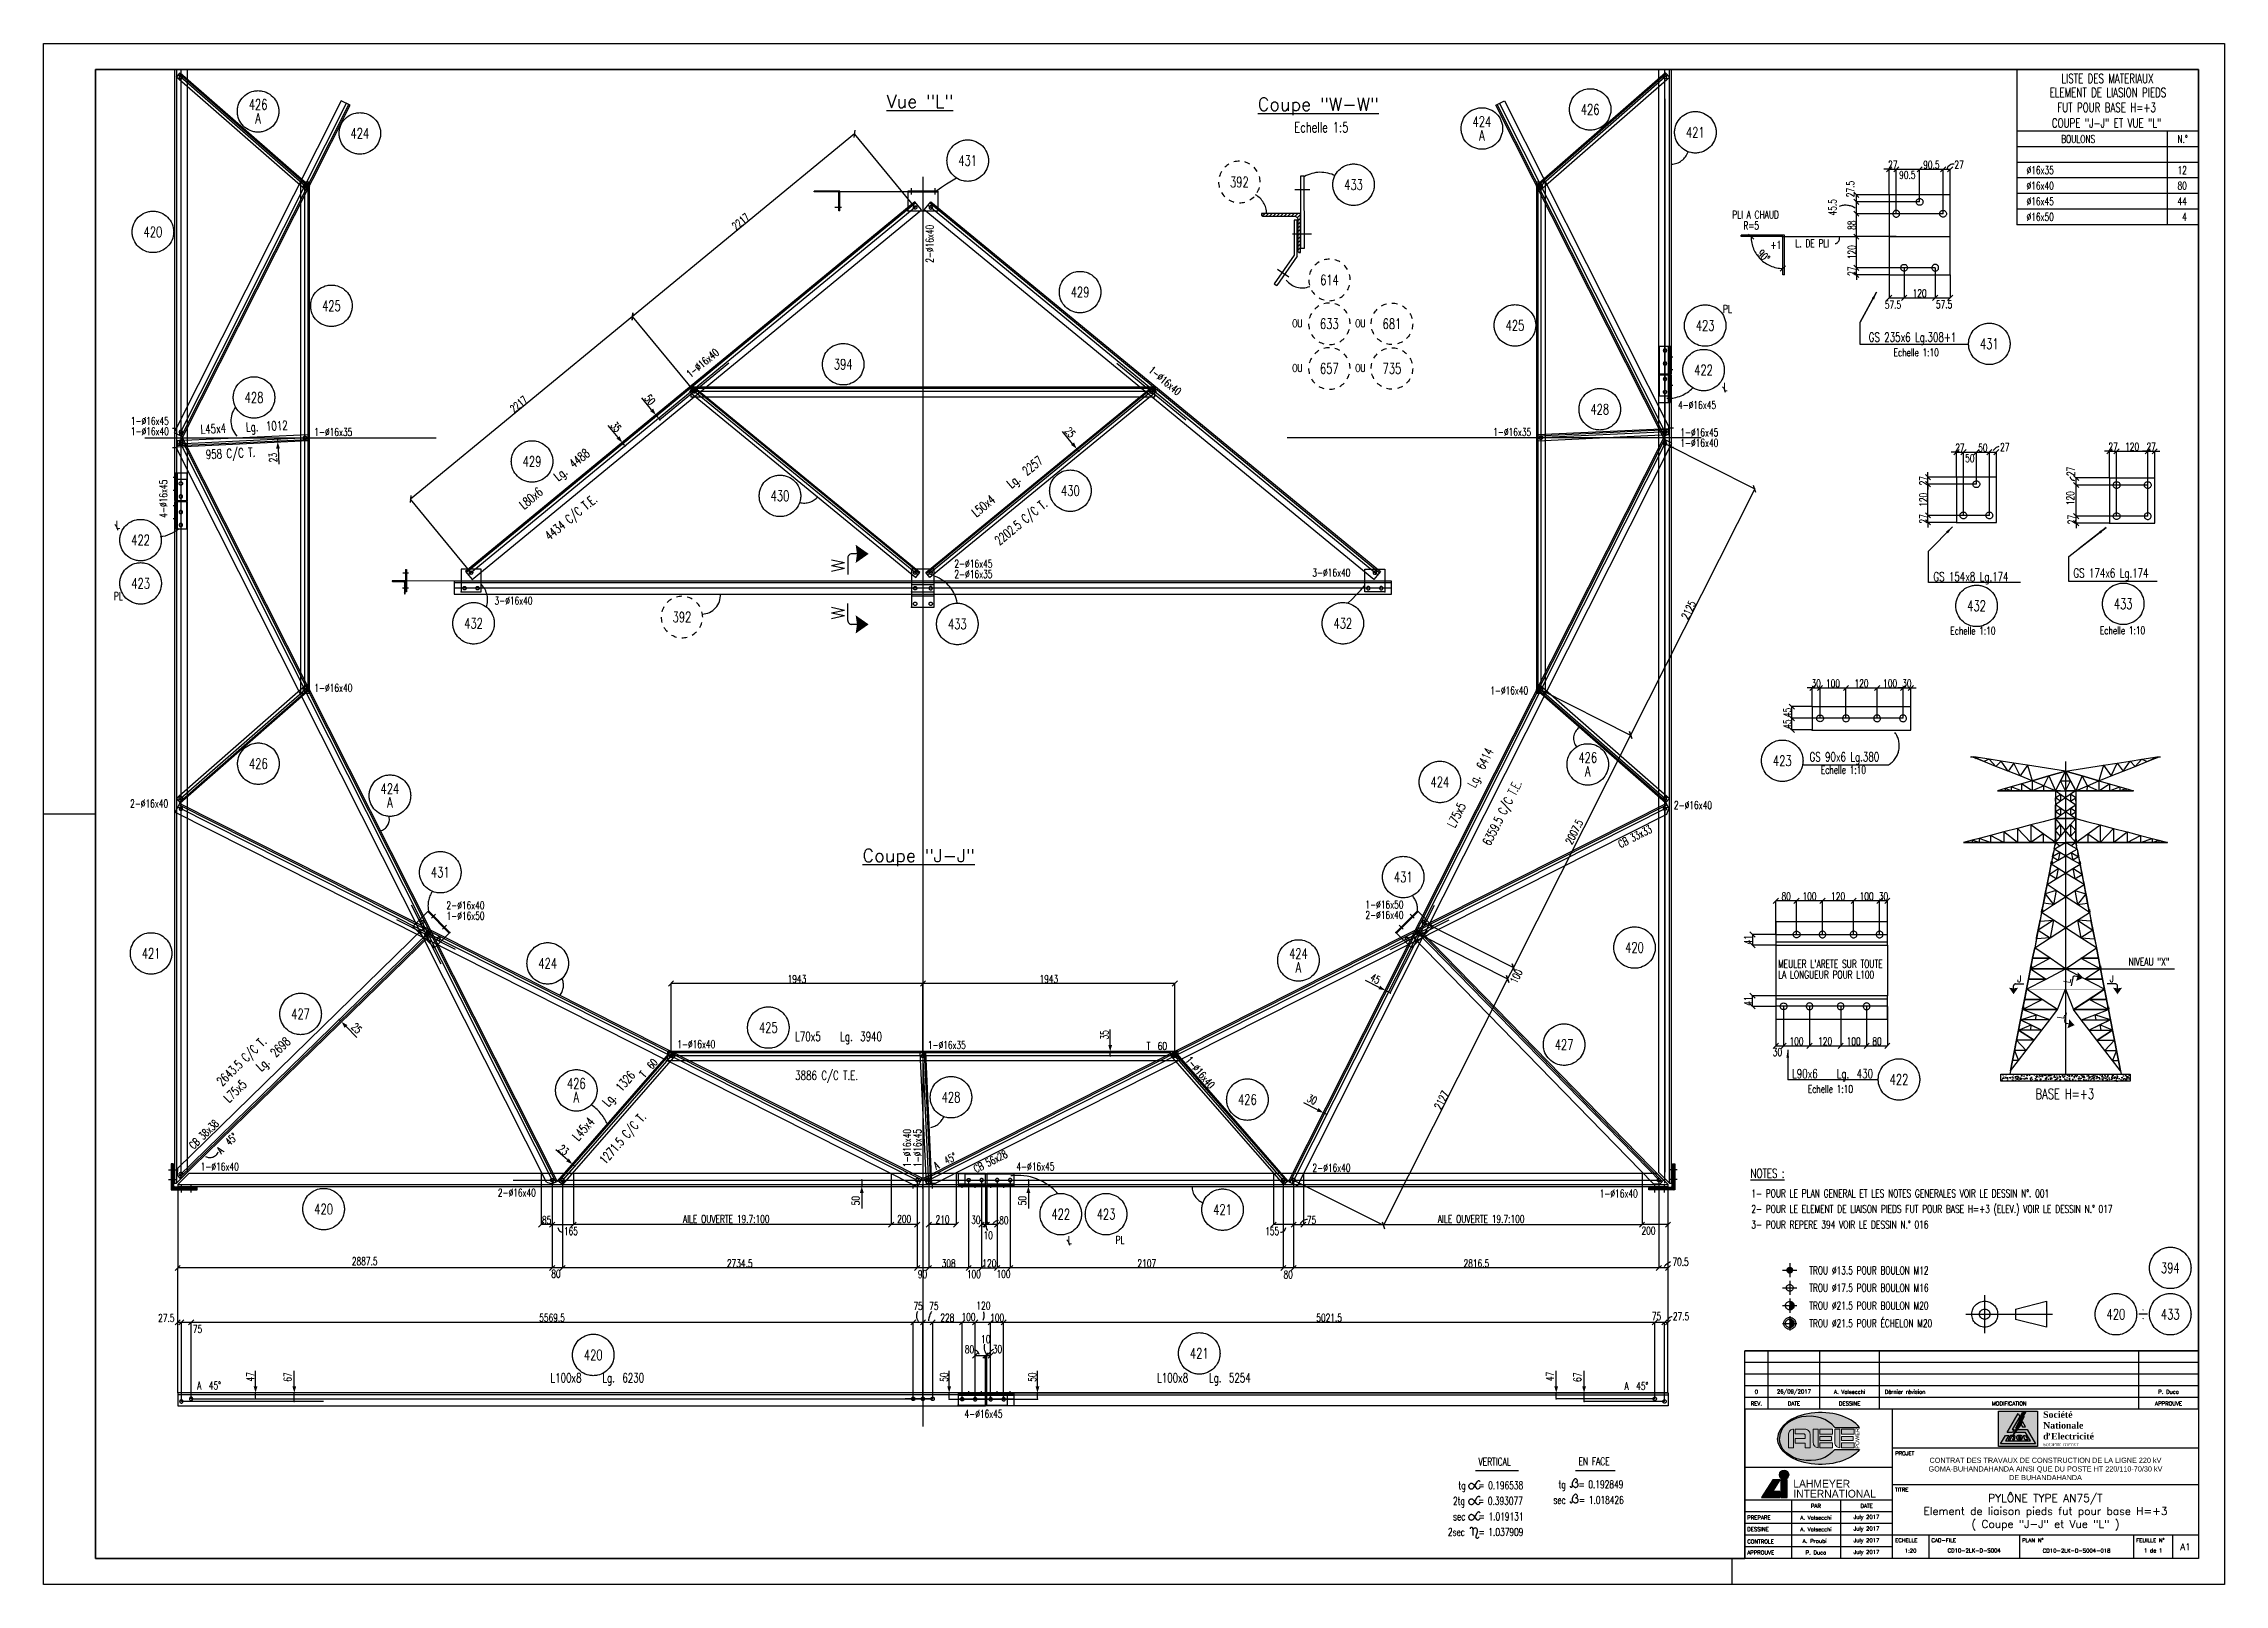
# Paper-space layout 'Layout1' of a CAD drawing. Extents: x 254 to 1095, y 83 to 677.
# The model-space entities are those that its viewports show. They can reach past a viewport. Long polylines and large blocks are cut down to what shows.
import ezdxf
from ezdxf.enums import TextEntityAlignment as Align

# ---------------------------------------------------------------- set-up
doc = ezdxf.new("R2010")
doc.units = 0
doc.header["$LTSCALE"] = 200
doc.header["$MEASUREMENT"] = 0
doc.linetypes.add('DASHDOT', pattern=[1, 0.5, -0.25, 0, -0.25])
doc.linetypes.add('DASHED', pattern=[0.75, 0.5, -0.25])
doc.layers.get('0').update_dxf_attribs({"linetype": 'CONTINUOUS'})
for name, color, linetype in [('ASSI', 6, 'CONTINUOUS'), ('BOLLINI_1', 7, 'CONTINUOUS'), ('BOLLINI_5', 7, 'CONTINUOUS'), ('FORI', 2, 'CONTINUOUS'), ('LINEA-MEDIA', 7, 'CONTINUOUS'), ('LINEA_ANG', 2, 'CONTINUOUS'), ('LINEE_PIASTRE', 2, 'CONTINUOUS'), ('LM', 7, 'CONTINUOUS'), ('LP', 3, 'CONTINUOUS'), ('LS', 7, 'CONTINUOUS'), ('LSP', 3, 'CONTINUOUS'), ('MZ', 6, 'DASHDOT'), ('NOTATION', 2, 'CONTINUOUS'), ('PIASTRE', 5, 'CONTINUOUS'), ('PIEGA', 4, 'CONTINUOUS'), ('PIEGA_C_9000_50', 7, 'CONTINUOUS'), ('QT_MAL', 7, 'CONTINUOUS'), ('QT_MPR', 7, 'CONTINUOUS'), ('SELLO', 7, 'CONTINUOUS'), ('SELLO-MODIFI', 7, 'CONTINUOUS'), ('TRAT-Y', 7, 'DASHED')]:
    doc.layers.add(name, color=color, linetype=linetype)
doc.styles.add('ARIAL', font='arial.ttf')
doc.styles.add('PIEGATI', font='ROMANS8.shx', dxfattribs={"width": 0.7})
doc.styles.add('QUOTE', font='ROMANS8.SHX', dxfattribs={"width": 0.7})
doc.styles.add('RD', font='ROMAND8.SHX', dxfattribs={"width": 0.7})
doc.styles.add('ROMANS', font='romans.shx', dxfattribs={"height": 2.5})
doc.styles.add('RQL', font='ROMANS8.SHX', dxfattribs={"width": 0.7})
doc.styles.add('RS', font='ROMANS8.shx', dxfattribs={"width": 0.7})
doc.styles.get("Standard").update_dxf_attribs({"font": 'ROMANS8.SHX', "width": 0.7})
doc.styles.add('SWIS', font='swissl.ttf')
doc.styles.add('TIMES', font='times.ttf')
doc.styles.add('TIMESNEGRITA', font='')
doc.styles.get('TIMESNEGRITA').set_extended_font_data('Times New Roman', bold=True)
doc.dimstyles.new('FRECCE1', dxfattribs={"dimtxt": 60, "dimasz": 6.66, "dimexe": 0, "dimexo": 0, "dimgap": 1, "dimtad": 1, "dimzin": 0, "dimdsep": 46, "dimtxsty": 'RS', "dimblk1": 'QUOTP', "dimblk2": 'QUOTF', "dimsah": 1, "dimcen": 0, "dimclrd": 2, "dimclre": 2, "dimclrt": 7, "dimadec": 0, "dimazin": 0, "dimtfac": 1, "dimtix": 1, "dimtmove": 2, "dimatfit": 3, "dimldrblk": 'QUOTP', "dimfxl": 1, "dimtolj": 1, "dimtzin": 0, "dimarcsym": 0})
doc.dimstyles.new('TRATTO', dxfattribs={"dimscale": 0, "dimtxt": 60, "dimasz": 40, "dimexe": 0, "dimexo": 0, "dimgap": 5, "dimtad": 1, "dimrnd": 0.5, "dimdsep": 46, "dimtxsty": 'RS', "dimblk1": 'OBLIQUE', "dimblk2": 'OBLIQUE', "dimsah": 1, "dimcen": 0.09, "dimclrd": 2, "dimclre": 2, "dimclrt": 7, "dimadec": 0, "dimazin": 0, "dimtfac": 1, "dimtix": 1, "dimtmove": 2, "dimatfit": 3, "dimfxl": 1, "dimtolj": 1, "dimtzin": 0, "dimarcsym": 0})
pattern_1 = [(45, (28501.9095, -34366.936), (-3.535533906, 3.535533906), [])]

psp = doc.layouts.get("Layout1")

# ---------------------------------------------------------------- texts
at = {"layer": 'SELLO', "color": 2, "style": 'ROMANS'}
for s, height, p in [('REV.', 1.5, (914.86, 152.28)), ('DATE', 1.5, (929.36, 152.28)), ('DESSINE', 1.5, (950.86, 152.28)), ('MODIFICATION', 1.5, (1012.36, 152.28)), ('APPROUVE', 1.5, (1073.86, 152.28)), ('PAR', 1.5, (937.86, 112.78)), ('DATE', 1.5, (957.36, 112.78)), ('A. Valsecchi', 1.5, (937.86, 108.28)), ('A. Valsecchi', 1.5, (937.86, 103.78)), ('July 2017', 1.5, (957.36, 108.28)), ('July 2017', 1.5, (957.36, 103.78)), ('A. Proubi ', 1.5, (937.86, 99.28)), ('P. Duca', 1.5, (937.86, 94.78)), ('July 2017', 1.5, (957.36, 99.28)), ('July 2017', 1.5, (957.36, 94.78)), ('A1', 2.5, (1080.36, 97.03))]:
    psp.add_text(s, height=height, dxfattribs=at).set_placement(p, align=Align.MIDDLE)
for s, p in [('PROJET', (968.36, 133.03)), ('TITRE', (968.36, 119.03)), ('PREPARE', (911.36, 108.28)), ('DESSINE', (911.36, 103.78)), ('APPROUVE', (911.36, 94.78)), ('CONTROLE', (911.36, 99.03)), ('ECHELLE', (968.36, 99.53)), ('CAD-FILE', (982.36, 99.53)), ('PLAN N%%D', (1017.36, 99.53)), ('FEUILLE N%%D', (1061.36, 99.53))]:
    psp.add_text(s, height=1.5, dxfattribs=at).set_placement(p, align=Align.MIDDLE_LEFT)
for s, p in [('1:20', (974.36, 94.78)), ('CD10-2LK-D-S004', (998.86, 94.85)), ('1 de 1', (1067.86, 94.85))]:
    psp.add_text(s, height=1.5, dxfattribs=at).set_placement(p, align=Align.CENTER)
at = {"layer": 'SELLO', "color": 3, "style": 'ROMANS'}
psp.add_text('CD10-2LK-D-S004-018', height=1.5, dxfattribs=at).set_placement((1038.36, 94.78), align=Align.CENTER)
at = {"layer": 'SELLO', "attachment_point": 5}
for s, insert, char_height, style in [('{\\C2;CONTRAT DES TRAVAUX DE CONSTRUCTION DE LA LIGNE 220 kV GOMA-BUHANDAHANDA AINSI QUE DU POSTE HT 220/110-70/30 kV\\PDE BUHANDAHANDA}', (1026.36, 127.03), 2, 'ARIAL'), ('{\\C4;PYLÔNE TYPE AN75/T\\P\\C3;Element de liaison pieds fut pour base H=+3 \\P( Coupe "J-J" et Vue "L" )}', (1026.36, 110.28), 3, 'ROMANS')]:
    psp.add_mtext_dynamic_manual_height_columns(s, width=118, gutter_width=12.5, heights=[0], dxfattribs=dict(at, insert=insert, char_height=char_height, style=style))
at = {"layer": 'SELLO-MODIFI', "color": 2, "style": 'ROMANS'}
for s, p in [('0', (914.86, 156.78)), ('26/09/2017', (929.36, 156.78)), ('A. Valsecchi', (950.86, 156.78)), ('P. Duca', (1073.86, 156.78))]:
    psp.add_text(s, height=1.5, dxfattribs=at).set_placement(p, align=Align.MIDDLE)
psp.add_text('Dérnier révision', height=1.5, dxfattribs=at).set_placement((964.36, 156.78), align=Align.MIDDLE_LEFT)

msp = doc.modelspace()

# ---------------------------------------------------------------- texts
at = {"color": 7, "style": 'RS', "width": 0.7}
for s, p in [('L. DE PLI', (546498.657, -37567.419)), ('NIVEAU "X"', (549069.044, -43105.88))]:
    msp.add_text(s, height=60, dxfattribs=at).set_placement(p)
at = {"layer": 'LINEA-MEDIA', "style": 'RS', "width": 0.7}
for s, p in [('VERTICAL', (544054.842, -46960.421)), ('EN FACE', (544826.419, -46957.591)), ('tg   = 0.196538', (543899.454, -47143.058)), ('tg   = 0.192849', (544671.756, -47135.815)), ('2tg   = 0.393077', (543857.983, -47263.059)), ('sec   = 1.018426', (544631.929, -47255.816)), ('sec   = 1.019131', (543858.424, -47383.06)), ('2sec   = 1.037909', (543818.36, -47503.062))]:
    msp.add_text(s, height=60.0007, dxfattribs=at).set_placement(p)
at = {"layer": 'LM', "style": 'RD', "width": 0.7}
for s, p in [('LISTE DES MATERIAUX', (548905.887, -36265.889)), ('ELEMENT DE LIASION PIEDS', (548909.802, -36373.892)), ('FUT POUR BASE H=+3', (548899.032, -36489.351)), ('COUPE "J-J" ET VUE "L"', (548899.032, -36609.334))]:
    msp.add_text(s, height=69.993, dxfattribs=at).set_placement(p, align=Align.MIDDLE)
at = {"layer": 'LM', "linetype": 'ByBlock', "style": 'RS', "width": 0.7}
for s, p in [('OU', (542617.962, -38183.469)), ('OU', (543103.86, -38183.469)), ('PL', (545940.661, -38073.71)), ('OU', (542617.962, -38527.925)), ('OU', (543103.86, -38527.925)), ('L', (545944.651, -38673.117)), ('L', (533545.694, -39735.773)), ('PL', (533530.282, -40286.914)), ('L', (540887.869, -45250.824)), ('PL', (541255.781, -45250.824)), ('TROU %%C13.5 POUR BOULON M12', (546605.65, -45486.398)), ('TROU %%C17.5 POUR BOULON M16', (546605.689, -45620.181)), ('TROU %%C21.5 POUR BOULON M20', (546605.689, -45757.007)), ('TROU %%C21.5 POUR ÉCHELON M20', (546605.663, -45893.834))]:
    msp.add_text(s, height=60, dxfattribs=at).set_placement(p)
at = {"layer": 'LM', "color": 0, "style": 'RS', "width": 0.7}
for s, p in [('1- POUR LE PLAN GENERAL ET LES NOTES GENERALES VOIR LE DESSIN N%%D. 001', (546158.811, -44892.625)), ('2- POUR LE ELEMENT DE LIAISON PIEDS FUT POUR BASE H=+3 (ELEV.) VOIR LE DESSIN N.° 017', (546158.811, -45012.625)), ('3- POUR REPERE 394 VOIR LE DESSIN N.° 016', (546158.811, -45132.625))]:
    msp.add_text(s, height=60, dxfattribs=at).set_placement(p)
at = {"layer": 'LM', "char_height": 59.9916, "style": 'RD'}
for s, insert, attachment_point in [('BOULONS', (548548.625, -36732.78), 4), ('N.°', (549524.59, -36732.78), 6)]:
    msp.add_mtext(s, dxfattribs=dict(at, insert=insert, attachment_point=attachment_point))
at = {"layer": 'LS', "color": 3, "style": 'RD'}
for s, height, p in [('%%UVue "L"', 100, (539746.619, -36442.571)), ('%%UCoupe "W-W"', 100, (542818.734, -36480.983, -3346.012)), ('%%UCoupe "J-J"', 100, (539736.222, -42273.444)), ('J', 50, (548226.31, -43208.279)), ('J', 50, (548938.61, -43208.279))]:
    msp.add_text(s, height=height, dxfattribs=at).set_placement(p, align=Align.MIDDLE)
at = {"layer": 'LS', "color": 7, "style": 'RS', "width": 0.7}
for s, height, p in [('Echelle 1:5', 80, (542633.562, -36681.5)), ('∅16x35', 59.9916, (548281.962, -37002.725)), ('∅16x40', 59.9916, (548281.962, -37122.725)), ('∅16x45', 59.9916, (548281.962, -37242.708)), ('∅16x50', 59.9916, (548281.962, -37362.708)), ('Echelle 1:10', 60, (547255.851, -38407.828)), ('Echelle 1:10', 60, (547693.591, -40553.855)), ('Echelle 1:10', 60, (548846.988, -40551.31)), ('Echelle 1:10', 60, (546694.232, -41626.105)), ("MEULER L'ARETE SUR TOUTE", 60, (546365.303, -43122.22)), ('LA LONGUEUR POUR L100', 60, (546365.303, -43205.198)), ('Echelle 1:10', 60, (546594.139, -44086.726)), ('AILE OUVERTE 19.7:100 ', 60, (537918.511, -45088.718)), ('AILE OUVERTE 19.7:100 ', 60, (543741.188, -45088.718))]:
    msp.add_text(s, height=height, dxfattribs=at).set_placement(p)
for s, height, p in [('12', 59.9916, (549518.301, -37002.725)), ('80', 59.9916, (549518.301, -37122.725)), ('44', 59.9916, (549518.301, -37242.708)), ('4', 59.992, (549518.301, -37362.708))]:
    msp.add_text(s, height=height, dxfattribs=at).set_placement(p, align=Align.RIGHT)
at = {"layer": 'LS', "color": 3, "style": 'RD'}
for s, height, rotation, p in [('W', 100, 90, (539114.577, -40020.269)), ('W', 100, 90, (539114.577, -40385.472)), ('L', 50, 78.6811612, (548594.272, -43220.575)), ('L', 50, 78.6811612, (548545.418, -43497.699))]:
    msp.add_text(s, height=height, rotation=rotation, dxfattribs=at).set_placement(p, align=Align.MIDDLE)
at = {"layer": 'LS', "color": 3, "insert": (548577.175, -44094.789), "char_height": 80, "attachment_point": 5, "style": 'RD'}
msp.add_mtext('BASE H=+3', dxfattribs=at)
at = {"layer": 'NOTATION', "color": 0, "style": 'RS', "width": 0.7}
msp.add_text('%%uNOTES :', height=70, dxfattribs=at).set_placement((546152.655, -44742.823))

# ---------------------------------------------------------------- blocks, each defined once
blk = doc.blocks.new('LOGO SNEL')
at = {"layer": 'SELLO'}
h = blk.add_hatch(color=170, dxfattribs=at)
h.paths.add_polyline_path([(-3.08, 6.8), (-18.08, 6.8), (-18.08, -6.8), (-3.08, -6.8)])
h.paths.add_polyline_path([(-7.65, 0.74), (-8.92, 0.74), (-9.49, 1.73), (-8.86, 2.83)], flags=16)
h.paths.add_polyline_path([(-8.27, 4.7), (-10.07, 1.41), (-9.68, 1.41), (-10.97, -0.35), (-7.02, -0.35), (-3.86, -5.82), (-17.3, -5.82), (-15.41, -2.54), (-14.14, -2.54), (-15.41, -4.72), (-5.76, -4.72), (-7.65, -1.44), (-11.77, -1.44), (-12.42, -2.33), (-11.14, 0.17), (-11.49, 0.35), (-10.07, 3.14), (-10.42, 3.31), (-8.86, 6.38), (-7.61, 6.48), (-8.59, 4.7)], flags=16)
h.paths.add_polyline_path([(-9.95, 4.72), (-12.88, -0.35), (-12.1, -0.35), (-12.73, -1.44), (-14.78, -1.44), (-10.58, 5.82)], flags=16)
h.paths.add_polyline_path([(-7.7, -2.54), (-6.81, -4.26), (-7.9, -4.26), (-8.53, -2.54)], flags=16)
h.paths.add_polyline_path([(-9.03, -2.9), (-8.93, -3.09), (-8.86, -3.32), (-8.85, -3.52), (-10.41, -3.52), (-10.38, -3.67), (-10.3, -3.76), (-10.29, -3.77), (-10.2, -3.81), (-10.08, -3.83), (-9.99, -3.84), (-9.86, -3.83), (-9.77, -3.8), (-9.67, -3.74), (-9.65, -3.71), (-8.86, -3.71), (-8.93, -3.87), (-9.08, -4.03), (-9.28, -4.14), (-9.49, -4.2), (-9.66, -4.23), (-9.86, -4.25), (-10.11, -4.26), (-10.37, -4.23), (-10.59, -4.18), (-10.79, -4.09), (-10.93, -3.99), (-11.07, -3.83), (-11.15, -3.62), (-11.17, -3.41), (-11.16, -3.21), (-11.09, -3), (-10.99, -2.87), (-10.89, -2.77), (-10.75, -2.68), (-10.55, -2.6), (-10.31, -2.55), (-10.07, -2.54), (-9.82, -2.54), (-9.57, -2.58), (-9.36, -2.66), (-9.18, -2.76)], flags=16)
h.paths.add_polyline_path([(-9.62, -3.12), (-9.59, -3.23), (-10.45, -3.23), (-10.38, -3.1), (-10.27, -3), (-10.12, -2.96), (-9.95, -2.95), (-9.73, -2.99)], flags=0)
h.paths.add_polyline_path([(-12.73, -2.84), (-12.72, -2.84, -0.53324), (-12.35, -3.38), (-12.71, -4.26), (-11.93, -4.26), (-11.72, -3.03, 0.387199), (-12, -2.58, 0.188481), (-12.93, -2.68), (-12.87, -2.54), (-13.47, -2.54), (-14.36, -4.26), (-13.57, -4.26), (-13.09, -3.08, -0.304428)], flags=16)
h = blk.add_hatch(color=50, dxfattribs=at)
h.paths.add_polyline_path([(-14.78, -1.44), (-12.73, -1.44), (-12.1, -0.35), (-12.88, -0.35), (-9.95, 4.72), (-10.58, 5.82)])
h.paths.add_polyline_path([(-8.86, 2.83), (-9.49, 1.73), (-8.92, 0.74), (-7.65, 0.74)])
h.paths.add_polyline_path([(-10.97, -0.35), (-11.77, -1.44), (-7.65, -1.44), (-5.76, -4.72), (-15.41, -4.72), (-14.14, -2.54), (-15.41, -2.54), (-17.3, -5.82), (-3.86, -5.82), (-7.02, -0.35)])
h.paths.add_polyline_path([(-7.7, -2.54), (-8.53, -2.54), (-7.9, -4.26), (-6.81, -4.26)], flags=17)
h.paths.add_polyline_path([(-8.95, -3.05), (-9.01, -2.95), (-9.07, -2.87), (-9.15, -2.79), (-9.23, -2.73), (-9.31, -2.68), (-9.41, -2.64), (-9.52, -2.6), (-9.63, -2.57), (-9.76, -2.55), (-9.89, -2.54), (-10.03, -2.54), (-10.11, -2.54), (-10.24, -2.55), (-10.37, -2.56), (-10.49, -2.59), (-10.6, -2.62), (-10.7, -2.66), (-10.79, -2.71), (-10.87, -2.76), (-10.9, -2.79), (-10.99, -2.87), (-11.05, -2.95), (-11.11, -3.05), (-11.14, -3.16), (-11.17, -3.27), (-11.17, -3.4), (-11.17, -3.44), (-11.16, -3.56), (-11.13, -3.67), (-11.09, -3.78), (-11.03, -3.87), (-10.96, -3.96), (-10.87, -4.03), (-10.83, -4.06), (-10.74, -4.11), (-10.64, -4.16), (-10.54, -4.19), (-10.42, -4.22), (-10.3, -4.24), (-10.17, -4.25), (-10.03, -4.26), (-9.92, -4.25), (-9.78, -4.25), (-9.66, -4.23), (-9.54, -4.21), (-9.43, -4.19), (-9.33, -4.15), (-9.24, -4.12), (-9.14, -4.06), (-9.04, -3.99), (-8.97, -3.91), (-8.91, -3.81), (-8.86, -3.71), (-9.62, -3.71), (-9.8, -3.82), (-10.04, -3.84), (-10.27, -3.79), (-10.38, -3.67), (-10.41, -3.52), (-8.85, -3.52), (-8.86, -3.38), (-8.88, -3.26), (-8.91, -3.15)], flags=17)
h.paths.add_polyline_path([(-9.59, -3.23), (-10.45, -3.23), (-10.38, -3.1), (-10.27, -3), (-10.12, -2.96), (-9.95, -2.95), (-9.73, -2.99), (-9.62, -3.12)], flags=16)
h.paths.add_polyline_path([(-12.35, -3.38), (-12.71, -4.26), (-11.93, -4.26), (-11.72, -3.03, 0.387199), (-12, -2.58, 0.188481), (-12.93, -2.68), (-12.87, -2.54), (-13.47, -2.54), (-14.36, -4.26), (-13.57, -4.26), (-13.09, -3.08, -0.304428), (-12.73, -2.84), (-12.72, -2.84, -0.53324)], flags=17)
blk.add_hatch(color=10, dxfattribs=at).paths.add_polyline_path([(-11.14, 0.17), (-11.49, 0.35), (-10.07, 3.14), (-10.42, 3.31), (-8.86, 6.38), (-7.61, 6.48), (-8.59, 4.7), (-8.27, 4.7), (-10.07, 1.41), (-9.68, 1.41), (-12.42, -2.33)])
at = {"layer": 'SELLO', "color": 170}
blk.add_lwpolyline([(-18.08, 6.8), (-3.08, 6.8), (-3.08, -6.8), (-18.08, -6.8)], close=True, dxfattribs=at)
at = {"layer": 'SELLO', "color": 50}
for points in [[(-14.78, -1.44), (-10.58, 5.82), (-9.95, 4.72), (-12.88, -0.35), (-12.1, -0.35), (-12.73, -1.44)], [(-8.92, 0.74), (-7.65, 0.74), (-8.86, 2.83), (-9.49, 1.73)], [(-10.9, -2.79), (-10.99, -2.87), (-11.05, -2.95), (-11.11, -3.05), (-11.14, -3.16), (-11.17, -3.27), (-11.17, -3.4), (-11.17, -3.44), (-11.16, -3.56), (-11.13, -3.67), (-11.09, -3.78), (-11.03, -3.87), (-10.96, -3.96), (-10.87, -4.03), (-10.83, -4.06), (-10.74, -4.11), (-10.64, -4.16), (-10.54, -4.19), (-10.42, -4.22), (-10.3, -4.24), (-10.17, -4.25), (-10.03, -4.26), (-9.92, -4.25), (-9.78, -4.25), (-9.66, -4.23), (-9.54, -4.21), (-9.43, -4.19), (-9.33, -4.15), (-9.24, -4.12), (-9.14, -4.06), (-9.04, -3.99), (-8.97, -3.91), (-8.91, -3.81), (-8.86, -3.71), (-9.65, -3.71), (-9.67, -3.74), (-9.77, -3.8), (-9.86, -3.83), (-9.99, -3.84), (-10.08, -3.83), (-10.2, -3.81), (-10.29, -3.77), (-10.3, -3.76), (-10.38, -3.67), (-10.41, -3.52), (-8.85, -3.52), (-8.86, -3.38), (-8.88, -3.26), (-8.91, -3.15), (-8.95, -3.05), (-9.01, -2.95), (-9.07, -2.87), (-9.15, -2.79), (-9.23, -2.73), (-9.31, -2.68), (-9.41, -2.64), (-9.52, -2.6), (-9.63, -2.57), (-9.76, -2.55), (-9.89, -2.54), (-10.03, -2.54), (-10.11, -2.54), (-10.24, -2.55), (-10.37, -2.56), (-10.49, -2.59), (-10.6, -2.62), (-10.7, -2.66), (-10.79, -2.71), (-10.87, -2.76)], [(-9.99, -2.95), (-10.12, -2.96), (-10.23, -2.99), (-10.29, -3.02), (-10.38, -3.1), (-10.43, -3.2), (-10.44, -3.23), (-9.59, -3.23), (-9.62, -3.12), (-9.7, -3.03), (-9.71, -3.02), (-9.8, -2.97), (-9.92, -2.95)], [(-6.81, -4.26), (-7.9, -4.26), (-8.53, -2.54), (-7.7, -2.54)]]:
    blk.add_lwpolyline(points, close=True, dxfattribs=at)
at = {"layer": 'SELLO', "color": 10}
blk.add_lwpolyline([(-11.14, 0.17), (-11.49, 0.35), (-10.07, 3.14), (-10.42, 3.31), (-8.86, 6.38), (-7.61, 6.48), (-8.59, 4.7), (-8.27, 4.7), (-10.07, 1.41), (-9.68, 1.41), (-12.42, -2.33)], close=True, dxfattribs=at)
at = {"layer": 'SELLO', "color": 50}
blk.add_lwpolyline([(-10.97, -0.35), (-7.02, -0.35), (-3.86, -5.82), (-17.3, -5.82), (-15.41, -2.54), (-14.14, -2.54), (-15.41, -4.72), (-5.76, -4.72), (-7.65, -1.44), (-11.77, -1.44)], dxfattribs=at)
blk.add_lwpolyline([(-12.73, -2.84), (-12.72, -2.84, -0.53324), (-12.35, -3.38), (-12.71, -4.26), (-11.93, -4.26), (-11.72, -3.03, 0.387199), (-12, -2.58, 0.188481), (-12.93, -2.68), (-12.87, -2.54), (-13.47, -2.54), (-14.36, -4.26), (-13.57, -4.26), (-13.09, -3.08, -0.304428)], format="xyb", close=True, dxfattribs=at)
at = {"layer": 'SELLO'}
for s, height, style, p in [('SOCIETE  D ETAT', 1.0938, 'TIMES', (-0.9, -6.16)), (',', 2.5, 'TIMESNEGRITA', (1, -1.03)), (',', 1.09, 'TIMES', (7.74, -5.24))]:
    blk.add_text(s, height=height, dxfattribs=dict(at, style=style)).set_placement(p, align=Align.MIDDLE_LEFT)
at = {"layer": 'SELLO', "insert": (-0.9, 1.28), "char_height": 2.5, "width": 21.0938, "attachment_point": 4, "style": 'TIMESNEGRITA'}
blk.add_mtext('Société\\PNationale\\Pd Electricité', dxfattribs=at)
blk = doc.blocks.new('LOGO LAHMEYER')
at = {"layer": 'SELLO', "true_color": 0x231f20}
h = blk.add_hatch(color=250, dxfattribs=at)
h.dxf.hatch_style = 1
h.paths.add_polyline_path([(-14.55, -5.31), (-12.12, -5.31), (-12.12, 1.57), (-14.55, 1.57)])
h.paths.add_polyline_path([(-14.98, -5.31), (-14.98, -2.89), (-17.59, -2.89), (-14.81, 1.57), (-17.67, 1.57), (-21.98, -5.31)])
at = {"layer": 'SELLO', "true_color": 0xee1c25}
h = blk.add_hatch(color=240, dxfattribs=at)
h.dxf.hatch_style = 1
edge = h.paths.add_edge_path()
edge.add_arc((-13.33, 3.51), 1.8, 0, 360)
at = {"layer": 'SELLO', "color": 250, "true_color": 0x231f20}
for points in [[(-14.98, -5.31), (-14.98, -2.89), (-17.59, -2.89), (-14.81, 1.57), (-17.67, 1.57), (-21.98, -5.31)], [(-14.55, -5.31), (-12.12, -5.31), (-12.12, 1.57), (-14.55, 1.57)]]:
    blk.add_lwpolyline(points, close=True, dxfattribs=at)
at = {"layer": 'SELLO', "color": 240, "true_color": 0xee1c25}
blk.add_circle((-13.33, 3.51), 1.8, dxfattribs=at)
at = {"layer": 'SELLO', "color": 250, "true_color": 0x231f20, "style": 'ARIAL', "width": 0.95}
blk.add_text('LAHMEYER', height=3, dxfattribs=at).set_placement((-9.74, 1.57), align=Align.TOP_LEFT)
blk.add_text('INTERNATIONAL', height=3, dxfattribs=at).set_placement((-9.74, -6.2), align=Align.BOTTOM_LEFT)
blk = doc.blocks.new('LOGO AEE')
at = {"layer": 'SELLO', "true_color": 0x2e4894, "transparency": 33554687}
h = blk.add_hatch(color=167, dxfattribs=at)
h.dxf.hatch_style = 1
edge = h.paths.add_edge_path()
edge.add_ellipse((0.8, 0), major_axis=(-16.61, 0), ratio=0.602151, start_angle=205.37693, end_angle=360)
edge.add_ellipse((0.8, 0), major_axis=(-16.61, 0), ratio=0.602151, start_angle=0, end_angle=154.62307)
edge.add_line((15.81, -4.29), (6.23, -4.29))
edge.add_ellipse((-3.66, 0), major_axis=(-11.43, 0), ratio=0.75, start_angle=0, end_angle=150, ccw=False)
edge.add_ellipse((-3.66, 0), major_axis=(-11.43, 0), ratio=0.75, start_angle=210, end_angle=360, ccw=False)
edge.add_line((6.23, 4.29), (15.81, 4.29))
at = {"layer": 'SELLO', "lineweight": 0, "true_color": 0x615b56}
h = blk.add_hatch(color=251, dxfattribs=at)
h.dxf.hatch_style = 1
h.paths.add_polyline_path([(13.74, 3.57), (8.83, 3.57), (8.83, 1.68), (13.74, 1.68)])
h.paths.add_polyline_path([(8.18, 3.57), (6.3, 3.57), (6.3, -1.63), (6.32, -1.93), (6.41, -2.33), (6.59, -2.68), (6.85, -3.01), (7.04, -3.19), (7.39, -3.4), (7.77, -3.53), (8.18, -3.57)])
h.paths.add_polyline_path([(13.33, 0.77), (8.83, 0.77), (8.83, -0.76), (13.33, -0.76)])
h.paths.add_polyline_path([(13.74, -1.73), (8.83, -1.73), (8.83, -3.57), (13.74, -3.57)])
h.paths.add_polyline_path([(5.41, 3.57), (0.49, 3.57), (0.49, 1.68), (5.41, 1.68)])
h.paths.add_polyline_path([(-0.15, 3.57), (-2.03, 3.57), (-2.03, -1.63), (-2.01, -1.93), (-1.91, -2.33), (-1.74, -2.68), (-1.48, -3.01), (-1.29, -3.19), (-0.94, -3.4), (-0.56, -3.53), (-0.15, -3.57)])
h.paths.add_polyline_path([(5, 0.77), (0.49, 0.77), (0.49, -0.76), (5, -0.76)])
h.paths.add_polyline_path([(5.41, -1.73), (0.49, -1.73), (0.49, -3.57), (5.41, -3.57)])
h.paths.add_polyline_path([(-9.67, 3.57), (-9.93, 3.56), (-10.33, 3.47), (-10.69, 3.29), (-11.01, 3.04), (-11.17, 2.88), (-11.38, 2.54), (-11.51, 2.15), (-11.55, 1.73), (-11.55, -3.57), (-9.67, -3.57)])
h.paths.add_polyline_path([(-5.34, 3.57), (-9.04, 3.57), (-9.04, 1.73), (-5.77, 1.73), (-5.59, 1.73), (-5.26, 1.56), (-5.2, 1.45), (-5.13, 1.02), (-5.13, -0.02), (-9.04, -0.02), (-9.04, -1.84), (-5.13, -1.84), (-5.13, -3.57), (-3.3, -3.57), (-3.3, 1.73), (-3.31, 1.99), (-3.41, 2.38), (-3.61, 2.73), (-3.89, 3.04), (-4.15, 3.25), (-4.51, 3.43), (-4.91, 3.54)])
at = {"layer": 'SELLO', "color": 251, "lineweight": 0, "true_color": 0x615b56}
for points in [[(-9.67, 3.57), (-9.93, 3.56), (-10.33, 3.47), (-10.69, 3.29), (-11.01, 3.04), (-11.17, 2.88), (-11.38, 2.54), (-11.51, 2.15), (-11.55, 1.73), (-11.55, -3.57), (-9.67, -3.57)], [(-5.34, 3.57), (-9.04, 3.57), (-9.04, 1.73), (-5.77, 1.73), (-5.59, 1.73), (-5.26, 1.56), (-5.2, 1.45), (-5.13, 1.02), (-5.13, -0.02), (-9.04, -0.02), (-9.04, -1.84), (-5.13, -1.84), (-5.13, -3.57), (-3.3, -3.57), (-3.3, 1.73), (-3.31, 1.99), (-3.41, 2.38), (-3.61, 2.73), (-3.89, 3.04), (-4.15, 3.25), (-4.51, 3.43), (-4.91, 3.54)], [(-0.15, 3.57), (-2.03, 3.57), (-2.03, -1.63), (-2.01, -1.93), (-1.91, -2.33), (-1.74, -2.68), (-1.48, -3.01), (-1.29, -3.19), (-0.94, -3.4), (-0.56, -3.53), (-0.15, -3.57)], [(5.41, 3.57), (0.49, 3.57), (0.49, 1.68), (5.41, 1.68)], [(5, 0.77), (0.49, 0.77), (0.49, -0.76), (5, -0.76)], [(8.18, 3.57), (6.3, 3.57), (6.3, -1.63), (6.32, -1.93), (6.41, -2.33), (6.59, -2.68), (6.85, -3.01), (7.04, -3.19), (7.39, -3.4), (7.77, -3.53), (8.18, -3.57)], [(13.74, 3.57), (8.83, 3.57), (8.83, 1.68), (13.74, 1.68)], [(13.33, 0.77), (8.83, 0.77), (8.83, -0.76), (13.33, -0.76)], [(5.41, -1.73), (0.49, -1.73), (0.49, -3.57), (5.41, -3.57)], [(13.74, -1.73), (8.83, -1.73), (8.83, -3.57), (13.74, -3.57)]]:
    blk.add_lwpolyline(points, close=True, dxfattribs=at)
at = {"layer": 'SELLO', "color": 167, "true_color": 0x2e4894}
for points in [[(6.23, 4.29), (15.81, 4.29)], [(6.23, -4.29), (15.81, -4.29)]]:
    blk.add_lwpolyline(points, dxfattribs=at)
for centre, major_axis, ratio, start_param in [((0.8, 0), (-16.61, 0), 0.602151, 3.584504), ((-3.66, 0), (-11.43, 0), 0.75, 3.665191)]:
    blk.add_ellipse(centre, major_axis=major_axis, ratio=ratio, start_param=start_param, end_param=6.283185, dxfattribs=at)
at = {"layer": 'SELLO', "color": 167, "true_color": 0x2e4894, "extrusion": (0, 0, -1)}
for centre, major_axis, ratio, start_param in [((-3.66, 0), (-11.43, 0), 0.75, 3.665191), ((0.8, 0), (-16.61, 0), 0.602151, 3.584504)]:
    blk.add_ellipse(centre, major_axis=major_axis, ratio=ratio, start_param=start_param, end_param=6.283185, dxfattribs=at)
at = {"layer": 'SELLO', "color": 13, "true_color": 0xd3505e, "style": 'SWIS'}
blk.add_text('POWER', height=1.5, rotation=90, dxfattribs=at).set_placement((14.91, 0), align=Align.MIDDLE)
blk = doc.blocks.new('12')
at = {"color": 0}
for p, q in [((-1, 0.06), (-0.06, 1)), ((-1, 0.01), (-0.01, 1)), ((-1, -0.03), (0.03, 1)), ((-1, -0.07), (0.07, 1)), ((0.09, -1), (-1, 0.09)), ((0.05, -1), (-1, 0.05)), ((0, -1), (-1, 0)), ((-0.99, 0.16), (-0.16, 0.99)), ((-0.99, 0.11), (-0.11, 0.99)), ((-0.99, -0.11), (0.11, 0.99)), ((-0.99, -0.15), (0.15, 0.99)), ((0.17, -0.99), (-0.99, 0.17)), ((0.13, -0.99), (-0.99, 0.13)), ((-0.98, 0.22), (-0.22, 0.98)), ((-0.98, -0.19), (0.19, 0.98)), ((0.21, -0.98), (-0.98, 0.21)), ((-0.97, -0.23), (0.23, 0.97)), ((0.24, -0.97), (-0.97, 0.24)), ((-0.96, 0.28), (-0.28, 0.96)), ((-0.96, -0.27), (0.27, 0.96)), ((0.28, -0.96), (-0.96, 0.28)), ((-0.95, -0.3), (0.3, 0.95)), ((0.31, -0.95), (-0.95, 0.31)), ((-0.94, 0.34), (-0.34, 0.94)), ((-0.94, -0.33), (0.33, 0.94)), ((0.35, -0.94), (-0.94, 0.35)), ((-0.93, -0.37), (0.37, 0.93)), ((0.38, -0.93), (-0.93, 0.38)), ((-0.92, -0.4), (0.4, 0.92)), ((-0.91, 0.42), (-0.42, 0.91)), ((0.41, -0.91), (-0.91, 0.41)), ((-0.9, -0.43), (0.43, 0.9)), ((0.44, -0.9), (-0.9, 0.44)), ((-0.89, -0.46), (0.46, 0.89)), ((0.47, -0.88), (-0.88, 0.47)), ((-0.87, -0.49), (0.49, 0.87)), ((0.5, -0.87), (-0.87, 0.5)), ((-0.86, 0.52), (-0.52, 0.86)), ((-0.86, -0.52), (0.52, 0.86)), ((0.53, -0.85), (-0.85, 0.53)), ((-0.84, -0.54), (0.54, 0.84)), ((0.55, -0.83), (-0.83, 0.55)), ((-0.82, -0.57), (0.57, 0.82)), ((0.58, -0.81), (-0.81, 0.58)), ((-0.8, -0.6), (0.6, 0.8)), ((0.61, -0.79), (-0.79, 0.61)), ((-0.78, -0.62), (0.62, 0.78)), ((0.63, -0.78), (-0.78, 0.63)), ((-0.76, -0.65), (0.65, 0.76)), ((0.66, -0.75), (-0.75, 0.66)), ((-0.74, -0.67), (0.67, 0.74)), ((0.68, -0.73), (-0.73, 0.68)), ((-0.72, -0.69), (0.69, 0.72)), ((0.7, -0.71), (-0.71, 0.7)), ((-0.7, -0.72), (0.72, 0.7)), ((0.73, -0.69), (-0.69, 0.73)), ((0.75, -0.67), (-0.67, 0.75)), ((-0.67, -0.74), (0.74, 0.67)), ((-0.65, -0.76), (0.76, 0.65)), ((0.77, -0.64), (-0.64, 0.77)), ((-0.63, -0.78), (0.78, 0.63)), ((0.79, -0.62), (-0.62, 0.79)), ((-0.6, -0.8), (0.8, 0.6)), ((0.81, -0.59), (-0.59, 0.81)), ((-0.57, -0.82), (0.82, 0.57)), ((0.83, -0.56), (-0.56, 0.83)), ((-0.55, -0.84), (0.84, 0.55)), ((0.84, -0.54), (-0.54, 0.84)), ((-0.52, -0.85), (0.85, 0.52)), ((0.86, -0.51), (-0.51, 0.86)), ((-0.49, -0.87), (0.87, 0.49)), ((0.88, -0.48), (-0.48, 0.88)), ((-0.46, -0.89), (0.89, 0.46)), ((0.89, -0.45), (-0.45, 0.89)), ((-0.43, -0.9), (0.9, 0.43)), ((0.91, -0.42), (-0.42, 0.91)), ((-0.4, -0.92), (0.92, 0.4)), ((0.92, -0.39), (-0.39, 0.92)), ((-0.37, -0.93), (0.93, 0.37)), ((0.93, -0.36), (-0.36, 0.93)), ((-0.34, -0.94), (0.94, 0.34)), ((0.95, -0.33), (-0.33, 0.95)), ((-0.3, -0.95), (0.95, 0.3)), ((0.96, -0.29), (-0.29, 0.96)), ((-0.27, -0.96), (0.96, 0.27)), ((0.97, -0.26), (-0.26, 0.97)), ((-0.23, -0.97), (0.97, 0.23)), ((0.98, -0.22), (-0.22, 0.98)), ((-0.2, -0.98), (0.98, 0.2)), ((0.98, -0.18), (-0.18, 0.98)), ((-0.16, -0.99), (0.99, 0.16)), ((0.99, -0.14), (-0.14, 0.99)), ((-0.12, -0.99), (0.99, 0.12)), ((0.99, -0.1), (-0.1, 0.99)), ((-0.08, -1), (1, 0.08)), ((1, -0.06), (-0.06, 1)), ((-0.04, -1), (1, 0.04)), ((1, -0.02), (-0.02, 1)), ((1, 0.02), (0.02, 1)), ((1, 0.07), (0.07, 1)), ((0.99, 0.12), (0.12, 0.99)), ((0.98, 0.17), (0.17, 0.98)), ((0.97, 0.23), (0.23, 0.97)), ((0.96, 0.29), (0.29, 0.96)), ((0.93, 0.36), (0.36, 0.93)), ((0.9, 0.44), (0.44, 0.9)), ((0.84, 0.55), (0.55, 0.84)), ((-0.04, -1), (-1, -0.04)), ((-0.09, -1), (-1, -0.09)), ((-0.14, -0.99), (-0.99, -0.14)), ((-0.2, -0.98), (-0.98, -0.2)), ((-0.25, -0.97), (-0.97, -0.25)), ((-0.32, -0.95), (-0.95, -0.32)), ((-0.39, -0.92), (-0.92, -0.39)), ((-0.48, -0.88), (-0.88, -0.48)), ((-0.6, -0.8), (-0.8, -0.6)), ((0.01, -1), (1, -0.01)), ((0.05, -1), (1, -0.05)), ((0.1, -0.99), (0.99, -0.1)), ((0.15, -0.99), (0.99, -0.15)), ((0.21, -0.98), (0.98, -0.21)), ((0.27, -0.96), (0.96, -0.27)), ((0.33, -0.94), (0.94, -0.33)), ((0.41, -0.91), (0.91, -0.41)), ((0.5, -0.87), (0.87, -0.5)), ((0.66, -0.75), (0.75, -0.66))]:
    blk.add_line(p, q, dxfattribs=at)
blk.add_circle((0, 0), 1)
blk = doc.blocks.new('16')
blk.add_circle((0, 0), 1)
blk = doc.blocks.new('20')
at = {"color": 0}
for p, q in [((0, 0.98), (0.02, 1)), ((0, 0.94), (0.06, 1)), ((1, -0.01), (0, 0.99)), ((0, 0.89), (0.1, 0.99)), ((0, 0.85), (0.14, 0.99)), ((0, 0.8), (0.18, 0.98)), ((0, 0.76), (0.22, 0.98)), ((0, 0.71), (0.25, 0.97)), ((0, 0.67), (0.29, 0.96)), ((1, -0.05), (0, 0.95)), ((0, 0.62), (0.32, 0.95)), ((0, 0.58), (0.36, 0.93)), ((0, 0.53), (0.39, 0.92)), ((0, 0.49), (0.42, 0.91)), ((1, -0.09), (0, 0.9)), ((0, 0.44), (0.45, 0.89)), ((0, 0.4), (0.48, 0.88)), ((0.99, -0.13), (0, 0.86)), ((0, 0.35), (0.51, 0.86)), ((0, 0.31), (0.54, 0.84)), ((0, 0.26), (0.56, 0.83)), ((0.99, -0.17), (0, 0.81)), ((0, 0.22), (0.59, 0.81)), ((0, 0.17), (0.61, 0.79)), ((0.98, -0.21), (0, 0.77)), ((0, 0.13), (0.64, 0.77)), ((0, 0.08), (0.66, 0.75)), ((0, 0.04), (0.69, 0.73)), ((0.97, -0.25), (0, 0.72)), ((0, -0.01), (0.71, 0.7)), ((0.96, -0.28), (0, 0.68)), ((0, -0.05), (0.73, 0.68)), ((0, -0.1), (0.75, 0.66)), ((0.95, -0.32), (0, 0.63)), ((0, -0.14), (0.77, 0.63)), ((0, -0.19), (0.79, 0.61)), ((0.94, -0.35), (0, 0.59)), ((0, -0.23), (0.81, 0.58)), ((0, -0.28), (0.83, 0.56)), ((0.92, -0.38), (0, 0.54)), ((0, -0.32), (0.85, 0.53)), ((0.91, -0.41), (0, 0.5)), ((0, -0.36), (0.87, 0.5)), ((0, -0.41), (0.88, 0.47)), ((0.9, -0.44), (0, 0.45)), ((0, -0.45), (0.9, 0.44)), ((0.88, -0.47), (0, 0.41)), ((0, -0.5), (0.91, 0.41)), ((0, -0.54), (0.92, 0.38)), ((0.87, -0.5), (0, 0.36)), ((0, -0.59), (0.94, 0.35)), ((0.85, -0.53), (0, 0.32)), ((0, -0.63), (0.95, 0.31)), ((0, -0.68), (0.96, 0.28)), ((0.83, -0.56), (0, 0.27)), ((0, -0.72), (0.97, 0.25)), ((0.81, -0.58), (0, 0.23)), ((0, -0.77), (0.98, 0.21)), ((0.79, -0.61), (0, 0.18)), ((0, -0.81), (0.99, 0.17)), ((0.77, -0.63), (0, 0.14)), ((0, -0.86), (0.99, 0.13)), ((0.75, -0.66), (0, 0.09)), ((0, -0.9), (1, 0.09)), ((0.73, -0.68), (0, 0.05)), ((0, -0.95), (1, 0.05)), ((0.71, -0.7), (0, 0.01)), ((0, -0.99), (1, 0.01)), ((1, 0.04), (0.04, 1)), ((1, 0.09), (0.09, 1)), ((0.99, 0.14), (0.14, 0.99)), ((0.98, 0.19), (0.19, 0.98)), ((0.97, 0.25), (0.25, 0.97)), ((0.95, 0.31), (0.31, 0.95)), ((0.92, 0.38), (0.38, 0.92)), ((0.88, 0.47), (0.47, 0.88)), ((0.81, 0.59), (0.59, 0.81)), ((0.69, -0.73), (0, -0.04)), ((0.66, -0.75), (0, -0.08)), ((0.64, -0.77), (0, -0.13)), ((0.61, -0.79), (0, -0.17)), ((0.59, -0.81), (0, -0.22)), ((0.56, -0.83), (0, -0.26)), ((0.54, -0.84), (0, -0.31)), ((0.51, -0.86), (0, -0.35)), ((0.48, -0.88), (0, -0.4)), ((0.45, -0.89), (0, -0.44)), ((0.42, -0.91), (0, -0.49)), ((0.39, -0.92), (0, -0.53)), ((0.36, -0.93), (0, -0.58)), ((0.32, -0.95), (0, -0.62)), ((0.29, -0.96), (0, -0.67)), ((0.25, -0.97), (0, -0.71)), ((0.22, -0.98), (0, -0.76)), ((0.18, -0.98), (0, -0.8)), ((0.14, -0.99), (0, -0.85)), ((0.1, -0.99), (0, -0.89)), ((0.04, -1), (1, -0.04)), ((0.09, -1), (1, -0.09)), ((0.14, -0.99), (0.99, -0.14)), ((0.19, -0.98), (0.98, -0.19)), ((0.25, -0.97), (0.97, -0.25)), ((0.31, -0.95), (0.95, -0.31)), ((0.38, -0.92), (0.92, -0.38)), ((0.47, -0.88), (0.88, -0.47)), ((0.59, -0.81), (0.81, -0.59))]:
    blk.add_line(p, q, dxfattribs=at)
blk.add_line((0, 1), (0, -1))
blk.add_circle((0, 0), 1)
blk = doc.blocks.new('xxx')
blk.add_circle((0, 0), 8)
at = {"color": 3, "style": 'RQL', "width": 0.7}
blk.add_attdef('POS', text='', height=4, dxfattribs=at).set_placement((0, 0), align=Align.MIDDLE)
at = {"style": 'RQL', "width": 0.7, "flags": 1}
blk.add_attdef('TIPO', (-0.39, -8.66), '', height=2, dxfattribs=at)
at = {"color": 3, "style": 'RQL', "width": 0.7, "flags": 1}
blk.add_attdef('POS1', (-0.39, -5.42), '', height=2, dxfattribs=at)
blk = doc.blocks.new('MRKR_98')
blk.add_point((0, 0))
at = {"color": 7, "style": 'QUOTE', "width": 0.5, "flags": 1}
for tag, p in [('AUX2', (3.71, 4.93)), ('NFORI', (3.72, 5.3)), ('TI', (3.73, 6.83)), ('AUX1', (3.73, 4.19)), ('DI_S', (3.73, 6.42)), ('D_S', (3.73, 6.02)), ('E_S', (3.73, 5.68)), ('FAM', (3.73, 4.55)), ('COMMESSA', (3.73, 3.85)), ('MD', (3.73, 3.51)), ('MP', (3.73, 3.16)), ('LARGHEZZA', (3.73, 2.82)), ('SPESSORE', (3.73, 2.48)), ('NP', (3.73, 2.14)), ('SV', (3.73, 1.79)), ('PESO', (3.73, 1.45)), ('QUA', (3.73, 1.11)), ('LUN', (3.73, 0.76)), ('PROF', (3.73, 0.42)), ('POS', (3.73, 0.08))]:
    blk.add_attdef(tag, p, '', height=0.2, dxfattribs=at)
at = {"color": 7, "flags": 1}
for tag, p in [('LAV1', (5.26, 6.88)), ('LAV2', (5.26, 6.55)), ('LAV3', (5.26, 6.21)), ('LAV4', (5.26, 5.88)), ('LAV5', (5.26, 5.55)), ('LAV6', (5.26, 5.21)), ('LAV7', (5.26, 4.88)), ('LAV8', (5.26, 4.55)), ('LAV9', (5.26, 4.21)), ('LAV10', (5.26, 3.88))]:
    blk.add_attdef(tag, p, '', height=0.2, dxfattribs=at)
blk = doc.blocks.new('ASSE98')
blk.add_line((0, 0), (1, 0))
at = {"color": 7, "style": 'QUOTE', "width": 0.5, "flags": 1}
for tag, p in [('TI', (1.3831, 6.8273)), ('DI_S', (1.3831, 6.4218)), ('D_S', (1.3831, 6.0209)), ('E_S', (1.3831, 5.6806)), ('NFORI', (1.3645, 5.2979)), ('ALAR', (1.3635, 4.9325)), ('FAM', (1.3775, 4.5465)), ('ALA', (1.3831, 4.1926)), ('DISP2', (1.3831, 3.8497)), ('DISP1', (1.3831, 3.5069)), ('PINZAF', (1.3831, 3.164)), ('PINZAI', (1.3831, 2.8211)), ('TRP', (1.3831, 2.4783)), ('NP', (1.3831, 2.1354)), ('SV', (1.3831, 1.7926)), ('PESO', (1.3831, 1.4497)), ('QUA', (1.3831, 1.1069)), ('LUN', (1.3831, 0.764)), ('PROF', (1.3831, 0.4211)), ('POS', (1.3831, 0.0783))]:
    blk.add_attdef(tag, p, '', height=0.2, dxfattribs=at)
at = {"color": 7, "flags": 1}
for tag, p in [('LAV1', (3.0743, 6.8285)), ('LAV2', (3.0743, 6.4951)), ('LAV3', (3.0743, 6.1618)), ('LAV4', (3.0743, 5.8285)), ('LAV5', (3.0743, 5.4951)), ('LAV6', (3.0743, 5.1618)), ('LAV7', (3.0743, 4.8285)), ('LAV8', (3.0743, 4.4951)), ('LAV9', (3.0743, 4.1618)), ('LAV10', (3.0743, 3.8285))]:
    blk.add_attdef(tag, p, '', height=0.2, dxfattribs=at)
blk = doc.blocks.new('QUOTP')
at = {"layer": 'ASSI', "color": 2, "const_width": 1.07}
blk.add_lwpolyline([(-0.5, 0, 1), (0.5, 0, 1)], format="xyb", close=True, dxfattribs=at)
blk = doc.blocks.new('QUOTF')
at = {"layer": 'LS', "color": 2}
blk.add_line((7.5, 0), (25.5, 0), dxfattribs=at)
blk.add_solid([(7.5, 2.25), (0, 0), (7.5, -2.25)], dxfattribs=at)
blk = doc.blocks.new('*D14')
at = {"layer": 'QT_MAL', "color": 2, "lineweight": -2, "transparency": 16777216}
blk.add_line((540583, -44766), (540583, -44803), dxfattribs=at)
at = {"layer": 'QT_MAL', "color": 2, "lineweight": -2, "transparency": 16777216, "xscale": 6.66, "yscale": 6.66, "zscale": 6.66}
for name, p, rotation in [('QUOTF', (540583, -44809), 270), ('QUOTP', (540583, -44759), 90)]:
    blk.add_blockref(name, p, dxfattribs=dict(at, rotation=rotation))
at = {"layer": 'QT_MAL', "color": 7, "transparency": 16777216, "insert": (540536, -44918), "char_height": 60, "attachment_point": 5, "rotation": 90, "style": 'RS'}
blk.add_mtext('\\A1;50', dxfattribs=at)
blk = doc.blocks.new('_OBLIQUE')
at = {"color": 0, "linetype": 'ByBlock'}
blk.add_line((-0.5, -0.5), (0.5, 0.5), dxfattribs=at)
blk = doc.blocks.new('*D15')
at = {"layer": 'QT_MPR', "color": 2, "lineweight": -2, "transparency": 16777216}
for p, q in [((546948, -42866), (546948, -42607)), ((547148, -42607), (546948, -42607)), ((547148, -42866), (547148, -42607))]:
    blk.add_line(p, q, dxfattribs=at)
at = {"layer": 'QT_MPR', "color": 2, "lineweight": -2, "transparency": 16777216, "xscale": 40, "yscale": 40, "zscale": 40, "rotation": 180}
blk.add_blockref('_OBLIQUE', (546948, -42607), dxfattribs=at)
at = {"layer": 'QT_MPR', "color": 2, "lineweight": -2, "transparency": 16777216, "xscale": 40, "yscale": 40, "zscale": 40}
blk.add_blockref('_OBLIQUE', (547148, -42607), dxfattribs=at)
at = {"layer": 'QT_MPR', "color": 7, "transparency": 16777216, "insert": (547048, -42572), "char_height": 60, "attachment_point": 5, "style": 'RS'}
blk.add_mtext('\\A1;100', dxfattribs=at)
blk = doc.blocks.new('*D16')
at = {"layer": 'QT_MPR', "color": 2, "lineweight": -2, "transparency": 16777216}
for p, q in [((546708, -42866), (546708, -42607)), ((546948, -42607), (546708, -42607)), ((546948, -42866), (546948, -42607))]:
    blk.add_line(p, q, dxfattribs=at)
at = {"layer": 'QT_MPR', "color": 2, "lineweight": -2, "transparency": 16777216, "xscale": 40, "yscale": 40, "zscale": 40, "rotation": 180}
blk.add_blockref('_OBLIQUE', (546708, -42607), dxfattribs=at)
at = {"layer": 'QT_MPR', "color": 2, "lineweight": -2, "transparency": 16777216, "xscale": 40, "yscale": 40, "zscale": 40}
blk.add_blockref('_OBLIQUE', (546948, -42607), dxfattribs=at)
at = {"layer": 'QT_MPR', "color": 7, "transparency": 16777216, "insert": (546828, -42572), "char_height": 60, "attachment_point": 5, "style": 'RS'}
blk.add_mtext('\\A1;120', dxfattribs=at)
blk = doc.blocks.new('*D17')
at = {"layer": 'QT_MPR', "color": 2, "lineweight": -2, "transparency": 16777216}
for p, q in [((546508, -42866), (546508, -42607)), ((546708, -42607), (546508, -42607)), ((546708, -42866), (546708, -42607))]:
    blk.add_line(p, q, dxfattribs=at)
at = {"layer": 'QT_MPR', "color": 2, "lineweight": -2, "transparency": 16777216, "xscale": 40, "yscale": 40, "zscale": 40, "rotation": 180}
blk.add_blockref('_OBLIQUE', (546508, -42607), dxfattribs=at)
at = {"layer": 'QT_MPR', "color": 2, "lineweight": -2, "transparency": 16777216, "xscale": 40, "yscale": 40, "zscale": 40}
blk.add_blockref('_OBLIQUE', (546708, -42607), dxfattribs=at)
at = {"layer": 'QT_MPR', "color": 7, "transparency": 16777216, "insert": (546608, -42572), "char_height": 60, "attachment_point": 5, "style": 'RS'}
blk.add_mtext('\\A1;100', dxfattribs=at)
blk = doc.blocks.new('*D18')
at = {"layer": 'QT_MPR', "color": 2, "lineweight": -2, "transparency": 16777216}
for p, q in [((547148, -42866), (547148, -42607)), ((547208, -42607), (547148, -42607)), ((547208, -42866), (547208, -42607))]:
    blk.add_line(p, q, dxfattribs=at)
at = {"layer": 'QT_MPR', "color": 2, "lineweight": -2, "transparency": 16777216, "xscale": 40, "yscale": 40, "zscale": 40, "rotation": 180}
blk.add_blockref('_OBLIQUE', (547148, -42607), dxfattribs=at)
at = {"layer": 'QT_MPR', "color": 2, "lineweight": -2, "transparency": 16777216, "xscale": 40, "yscale": 40, "zscale": 40}
blk.add_blockref('_OBLIQUE', (547208, -42607), dxfattribs=at)
at = {"layer": 'QT_MPR', "color": 7, "transparency": 16777216, "insert": (547178, -42572), "char_height": 60, "attachment_point": 5, "style": 'RS'}
blk.add_mtext('\\A1;30', dxfattribs=at)
blk = doc.blocks.new('*D19')
at = {"layer": 'QT_MPR', "color": 2, "lineweight": -2, "transparency": 16777216}
for p, q in [((546348, -42866), (546348, -42607)), ((546508, -42607), (546348, -42607)), ((546508, -42866), (546508, -42607))]:
    blk.add_line(p, q, dxfattribs=at)
at = {"layer": 'QT_MPR', "color": 2, "lineweight": -2, "transparency": 16777216, "xscale": 40, "yscale": 40, "zscale": 40, "rotation": 180}
blk.add_blockref('_OBLIQUE', (546348, -42607), dxfattribs=at)
at = {"layer": 'QT_MPR', "color": 2, "lineweight": -2, "transparency": 16777216, "xscale": 40, "yscale": 40, "zscale": 40}
blk.add_blockref('_OBLIQUE', (546508, -42607), dxfattribs=at)
at = {"layer": 'QT_MPR', "color": 7, "transparency": 16777216, "insert": (546428, -42572), "char_height": 60, "attachment_point": 5, "style": 'RS'}
blk.add_mtext('\\A1;80', dxfattribs=at)
blk = doc.blocks.new('*D20')
at = {"layer": 'QT_MPR', "color": 2, "lineweight": -2, "transparency": 16777216}
for p, q in [((546408, -43420), (546408, -43725)), ((546608, -43420), (546608, -43725)), ((546408, -43725), (546608, -43725))]:
    blk.add_line(p, q, dxfattribs=at)
at = {"layer": 'QT_MPR', "color": 2, "lineweight": -2, "transparency": 16777216, "xscale": 40, "yscale": 40, "zscale": 40, "rotation": 180}
blk.add_blockref('_OBLIQUE', (546408, -43725), dxfattribs=at)
at = {"layer": 'QT_MPR', "color": 2, "lineweight": -2, "transparency": 16777216, "xscale": 40, "yscale": 40, "zscale": 40}
blk.add_blockref('_OBLIQUE', (546608, -43725), dxfattribs=at)
at = {"layer": 'QT_MPR', "color": 7, "transparency": 16777216, "insert": (546508, -43690), "char_height": 60, "attachment_point": 5, "style": 'RS'}
blk.add_mtext('\\A1;100', dxfattribs=at)
blk = doc.blocks.new('*D21')
at = {"layer": 'QT_MPR', "color": 2, "lineweight": -2, "transparency": 16777216}
for p, q in [((546608, -43420), (546608, -43725)), ((546848, -43420), (546848, -43725)), ((546608, -43725), (546848, -43725))]:
    blk.add_line(p, q, dxfattribs=at)
at = {"layer": 'QT_MPR', "color": 2, "lineweight": -2, "transparency": 16777216, "xscale": 40, "yscale": 40, "zscale": 40, "rotation": 180}
blk.add_blockref('_OBLIQUE', (546608, -43725), dxfattribs=at)
at = {"layer": 'QT_MPR', "color": 2, "lineweight": -2, "transparency": 16777216, "xscale": 40, "yscale": 40, "zscale": 40}
blk.add_blockref('_OBLIQUE', (546848, -43725), dxfattribs=at)
at = {"layer": 'QT_MPR', "color": 7, "transparency": 16777216, "insert": (546728, -43690), "char_height": 60, "attachment_point": 5, "style": 'RS'}
blk.add_mtext('\\A1;120', dxfattribs=at)
blk = doc.blocks.new('*D22')
at = {"layer": 'QT_MPR', "color": 2, "lineweight": -2, "transparency": 16777216}
for p, q in [((546848, -43420), (546848, -43725)), ((547048, -43420), (547048, -43725)), ((546848, -43725), (547048, -43725))]:
    blk.add_line(p, q, dxfattribs=at)
at = {"layer": 'QT_MPR', "color": 2, "lineweight": -2, "transparency": 16777216, "xscale": 40, "yscale": 40, "zscale": 40, "rotation": 180}
blk.add_blockref('_OBLIQUE', (546848, -43725), dxfattribs=at)
at = {"layer": 'QT_MPR', "color": 2, "lineweight": -2, "transparency": 16777216, "xscale": 40, "yscale": 40, "zscale": 40}
blk.add_blockref('_OBLIQUE', (547048, -43725), dxfattribs=at)
at = {"layer": 'QT_MPR', "color": 7, "transparency": 16777216, "insert": (546948, -43690), "char_height": 60, "attachment_point": 5, "style": 'RS'}
blk.add_mtext('\\A1;100', dxfattribs=at)
blk = doc.blocks.new('*D23')
at = {"layer": 'QT_MPR', "color": 2, "lineweight": -2, "transparency": 16777216}
for p, q in [((546348, -43420), (546348, -43725)), ((546408, -43420), (546408, -43725)), ((546348, -43725), (546408, -43725))]:
    blk.add_line(p, q, dxfattribs=at)
at = {"layer": 'QT_MPR', "color": 2, "lineweight": -2, "transparency": 16777216, "xscale": 40, "yscale": 40, "zscale": 40, "rotation": 180}
blk.add_blockref('_OBLIQUE', (546348, -43725), dxfattribs=at)
at = {"layer": 'QT_MPR', "color": 2, "lineweight": -2, "transparency": 16777216, "xscale": 40, "yscale": 40, "zscale": 40}
blk.add_blockref('_OBLIQUE', (546408, -43725), dxfattribs=at)
at = {"layer": 'QT_MPR', "color": 7, "transparency": 16777216, "insert": (546360, -43773), "char_height": 60, "attachment_point": 5, "style": 'RS'}
blk.add_mtext('\\A1;30', dxfattribs=at)
blk = doc.blocks.new('*D24')
at = {"layer": 'QT_MPR', "color": 2, "lineweight": -2, "transparency": 16777216}
for p, q in [((547048, -43420), (547048, -43725)), ((547208, -43420), (547208, -43725)), ((547048, -43725), (547208, -43725))]:
    blk.add_line(p, q, dxfattribs=at)
at = {"layer": 'QT_MPR', "color": 2, "lineweight": -2, "transparency": 16777216, "xscale": 40, "yscale": 40, "zscale": 40, "rotation": 180}
blk.add_blockref('_OBLIQUE', (547048, -43725), dxfattribs=at)
at = {"layer": 'QT_MPR', "color": 2, "lineweight": -2, "transparency": 16777216, "xscale": 40, "yscale": 40, "zscale": 40}
blk.add_blockref('_OBLIQUE', (547208, -43725), dxfattribs=at)
at = {"layer": 'QT_MPR', "color": 7, "transparency": 16777216, "insert": (547128, -43690), "char_height": 60, "attachment_point": 5, "style": 'RS'}
blk.add_mtext('\\A1;80', dxfattribs=at)
blk = doc.blocks.new('*D25')
at = {"layer": 'QT_MPR', "color": 2, "lineweight": -2, "transparency": 16777216}
for p, q in [((534050, -46466), (534050, -45856)), ((534050, -45856), (534125, -45856)), ((534125, -46446), (534125, -45856))]:
    blk.add_line(p, q, dxfattribs=at)
at = {"layer": 'QT_MPR', "color": 2, "lineweight": -2, "transparency": 16777216, "xscale": 40, "yscale": 40, "zscale": 40, "rotation": 180}
blk.add_blockref('_OBLIQUE', (534050, -45856), dxfattribs=at)
at = {"layer": 'QT_MPR', "color": 2, "lineweight": -2, "transparency": 16777216, "xscale": 40, "yscale": 40, "zscale": 40}
blk.add_blockref('_OBLIQUE', (534125, -45856), dxfattribs=at)
at = {"layer": 'QT_MPR', "color": 7, "transparency": 16777216, "insert": (534175, -45908), "char_height": 60, "attachment_point": 5, "style": 'RS'}
blk.add_mtext('\\A1;75', dxfattribs=at)
blk = doc.blocks.new('*D26')
at = {"layer": 'QT_MPR', "color": 2, "lineweight": -2, "transparency": 16777216}
for p, q in [((534125, -46446), (534125, -45856)), ((534125, -45856), (539695, -45856)), ((539695, -46446), (539695, -45856))]:
    blk.add_line(p, q, dxfattribs=at)
at = {"layer": 'QT_MPR', "color": 2, "lineweight": -2, "transparency": 16777216, "xscale": 40, "yscale": 40, "zscale": 40, "rotation": 180}
blk.add_blockref('_OBLIQUE', (534125, -45856), dxfattribs=at)
at = {"layer": 'QT_MPR', "color": 2, "lineweight": -2, "transparency": 16777216, "xscale": 40, "yscale": 40, "zscale": 40}
blk.add_blockref('_OBLIQUE', (539695, -45856), dxfattribs=at)
at = {"layer": 'QT_MPR', "color": 7, "transparency": 16777216, "insert": (536909, -45821), "char_height": 60, "attachment_point": 5, "style": 'RS'}
blk.add_mtext('\\A1;5569.5', dxfattribs=at)
blk = doc.blocks.new('*D27')
at = {"layer": 'QT_MPR', "color": 2, "lineweight": -2, "transparency": 16777216}
for p, q in [((539695, -46446), (539695, -45856)), ((539695, -45856), (539770, -45856)), ((539770, -46446), (539770, -45856))]:
    blk.add_line(p, q, dxfattribs=at)
at = {"layer": 'QT_MPR', "color": 2, "lineweight": -2, "transparency": 16777216, "xscale": 40, "yscale": 40, "zscale": 40, "rotation": 180}
blk.add_blockref('_OBLIQUE', (539695, -45856), dxfattribs=at)
at = {"layer": 'QT_MPR', "color": 2, "lineweight": -2, "transparency": 16777216, "xscale": 40, "yscale": 40, "zscale": 40}
blk.add_blockref('_OBLIQUE', (539770, -45856), dxfattribs=at)
at = {"layer": 'QT_MPR', "color": 7, "transparency": 16777216, "insert": (539732, -45731), "char_height": 60, "attachment_point": 5, "style": 'RS'}
blk.add_mtext('\\A1;75', dxfattribs=at)
blk = doc.blocks.new('*D28')
at = {"layer": 'QT_MPR', "color": 2, "lineweight": -2, "transparency": 16777216}
for p, q in [((539770, -46446), (539770, -45856)), ((539770, -45856), (539845, -45856)), ((539845, -46446), (539845, -45856))]:
    blk.add_line(p, q, dxfattribs=at)
at = {"layer": 'QT_MPR', "color": 2, "lineweight": -2, "transparency": 16777216, "xscale": 40, "yscale": 40, "zscale": 40, "rotation": 180}
blk.add_blockref('_OBLIQUE', (539770, -45856), dxfattribs=at)
at = {"layer": 'QT_MPR', "color": 2, "lineweight": -2, "transparency": 16777216, "xscale": 40, "yscale": 40, "zscale": 40}
blk.add_blockref('_OBLIQUE', (539845, -45856), dxfattribs=at)
at = {"layer": 'QT_MPR', "color": 7, "transparency": 16777216, "insert": (539854, -45730), "char_height": 60, "attachment_point": 5, "style": 'RS'}
blk.add_mtext('\\A1;75', dxfattribs=at)
blk = doc.blocks.new('*D29')
at = {"layer": 'QT_MPR', "color": 2, "lineweight": -2, "transparency": 16777216}
for p, q in [((539845, -46446), (539845, -45856)), ((539845, -45856), (540072, -45856)), ((540072, -46449), (540072, -45856))]:
    blk.add_line(p, q, dxfattribs=at)
at = {"layer": 'QT_MPR', "color": 2, "lineweight": -2, "transparency": 16777216, "xscale": 40, "yscale": 40, "zscale": 40, "rotation": 180}
blk.add_blockref('_OBLIQUE', (539845, -45856), dxfattribs=at)
at = {"layer": 'QT_MPR', "color": 2, "lineweight": -2, "transparency": 16777216, "xscale": 40, "yscale": 40, "zscale": 40}
blk.add_blockref('_OBLIQUE', (540072, -45856), dxfattribs=at)
at = {"layer": 'QT_MPR', "color": 7, "transparency": 16777216, "insert": (539958, -45821), "char_height": 60, "attachment_point": 5, "style": 'RS'}
blk.add_mtext('\\A1;228', dxfattribs=at)
blk = doc.blocks.new('*D30')
at = {"layer": 'QT_MPR', "color": 2, "lineweight": -2, "transparency": 16777216}
for p, q in [((540072, -46449), (540072, -45856)), ((540072, -45856), (540172, -45856)), ((540172, -46449), (540172, -45856))]:
    blk.add_line(p, q, dxfattribs=at)
at = {"layer": 'QT_MPR', "color": 2, "lineweight": -2, "transparency": 16777216, "xscale": 40, "yscale": 40, "zscale": 40, "rotation": 180}
blk.add_blockref('_OBLIQUE', (540072, -45856), dxfattribs=at)
at = {"layer": 'QT_MPR', "color": 2, "lineweight": -2, "transparency": 16777216, "xscale": 40, "yscale": 40, "zscale": 40}
blk.add_blockref('_OBLIQUE', (540172, -45856), dxfattribs=at)
at = {"layer": 'QT_MPR', "color": 7, "transparency": 16777216, "insert": (540121, -45815), "char_height": 60, "attachment_point": 5, "style": 'RS'}
blk.add_mtext('\\A1;100', dxfattribs=at)
blk = doc.blocks.new('*D31')
at = {"layer": 'QT_MPR', "color": 2, "lineweight": -2, "transparency": 16777216}
for p, q in [((534022, -46399), (534022, -45856)), ((534022, -45856), (534050, -45856)), ((534050, -46466), (534050, -45856))]:
    blk.add_line(p, q, dxfattribs=at)
at = {"layer": 'QT_MPR', "color": 2, "lineweight": -2, "transparency": 16777216, "xscale": 40, "yscale": 40, "zscale": 40, "rotation": 180}
blk.add_blockref('_OBLIQUE', (534022, -45856), dxfattribs=at)
at = {"layer": 'QT_MPR', "color": 2, "lineweight": -2, "transparency": 16777216, "xscale": 40, "yscale": 40, "zscale": 40}
blk.add_blockref('_OBLIQUE', (534050, -45856), dxfattribs=at)
at = {"layer": 'QT_MPR', "color": 7, "transparency": 16777216, "insert": (533934, -45823), "char_height": 60, "attachment_point": 5, "style": 'RS'}
blk.add_mtext('\\A1;27.5', dxfattribs=at)
blk = doc.blocks.new('*D32')
at = {"layer": 'QT_MPR', "color": 2, "lineweight": -2, "transparency": 16777216}
for p, q in [((540172, -46449), (540172, -46112)), ((540172, -46112), (540252, -46112)), ((540252, -46399), (540252, -46112))]:
    blk.add_line(p, q, dxfattribs=at)
at = {"layer": 'QT_MPR', "color": 2, "lineweight": -2, "transparency": 16777216, "xscale": 40, "yscale": 40, "zscale": 40, "rotation": 180}
blk.add_blockref('_OBLIQUE', (540172, -46112), dxfattribs=at)
at = {"layer": 'QT_MPR', "color": 2, "lineweight": -2, "transparency": 16777216, "xscale": 40, "yscale": 40, "zscale": 40}
blk.add_blockref('_OBLIQUE', (540252, -46112), dxfattribs=at)
at = {"layer": 'QT_MPR', "color": 7, "transparency": 16777216, "insert": (540128, -46065), "char_height": 60, "attachment_point": 5, "style": 'RS'}
blk.add_mtext('\\A1;80', dxfattribs=at)
blk = doc.blocks.new('*D33')
at = {"layer": 'QT_MPR', "color": 2, "lineweight": -2, "transparency": 16777216}
for p, q in [((540292, -46449), (540292, -45856)), ((540292, -45856), (540392, -45856)), ((540392, -46449), (540392, -45856))]:
    blk.add_line(p, q, dxfattribs=at)
at = {"layer": 'QT_MPR', "color": 2, "lineweight": -2, "transparency": 16777216, "xscale": 40, "yscale": 40, "zscale": 40, "rotation": 180}
blk.add_blockref('_OBLIQUE', (540292, -45856), dxfattribs=at)
at = {"layer": 'QT_MPR', "color": 2, "lineweight": -2, "transparency": 16777216, "xscale": 40, "yscale": 40, "zscale": 40}
blk.add_blockref('_OBLIQUE', (540392, -45856), dxfattribs=at)
at = {"layer": 'QT_MPR', "color": 7, "transparency": 16777216, "insert": (540342, -45821), "char_height": 60, "attachment_point": 5, "style": 'RS'}
blk.add_mtext('\\A1;100', dxfattribs=at)
blk = doc.blocks.new('*D34')
at = {"layer": 'QT_MPR', "color": 2, "lineweight": -2, "transparency": 16777216}
for p, q in [((540392, -46449), (540392, -45856)), ((540392, -45856), (545414, -45856)), ((545414, -46446), (545414, -45856))]:
    blk.add_line(p, q, dxfattribs=at)
at = {"layer": 'QT_MPR', "color": 2, "lineweight": -2, "transparency": 16777216, "xscale": 40, "yscale": 40, "zscale": 40, "rotation": 180}
blk.add_blockref('_OBLIQUE', (540392, -45856), dxfattribs=at)
at = {"layer": 'QT_MPR', "color": 2, "lineweight": -2, "transparency": 16777216, "xscale": 40, "yscale": 40, "zscale": 40}
blk.add_blockref('_OBLIQUE', (545414, -45856), dxfattribs=at)
at = {"layer": 'QT_MPR', "color": 7, "transparency": 16777216, "insert": (542903, -45821), "char_height": 60, "attachment_point": 5, "style": 'RS'}
blk.add_mtext('\\A1;5021.5', dxfattribs=at)
blk = doc.blocks.new('*D35')
at = {"layer": 'QT_MPR', "color": 2, "lineweight": -2, "transparency": 16777216}
for p, q in [((545414, -46446), (545414, -45856)), ((545414, -45856), (545489, -45856)), ((545489, -46466), (545489, -45856))]:
    blk.add_line(p, q, dxfattribs=at)
at = {"layer": 'QT_MPR', "color": 2, "lineweight": -2, "transparency": 16777216, "xscale": 40, "yscale": 40, "zscale": 40, "rotation": 180}
blk.add_blockref('_OBLIQUE', (545414, -45856), dxfattribs=at)
at = {"layer": 'QT_MPR', "color": 2, "lineweight": -2, "transparency": 16777216, "xscale": 40, "yscale": 40, "zscale": 40}
blk.add_blockref('_OBLIQUE', (545489, -45856), dxfattribs=at)
at = {"layer": 'QT_MPR', "color": 7, "transparency": 16777216, "insert": (545428, -45809), "char_height": 60, "attachment_point": 5, "style": 'RS'}
blk.add_mtext('\\A1;75', dxfattribs=at)
blk = doc.blocks.new('*D36')
at = {"layer": 'QT_MPR', "color": 2, "lineweight": -2, "transparency": 16777216}
for p, q in [((540262, -46399), (540262, -46112)), ((540262, -46112), (540292, -46112)), ((540292, -46449), (540292, -46112))]:
    blk.add_line(p, q, dxfattribs=at)
at = {"layer": 'QT_MPR', "color": 2, "lineweight": -2, "transparency": 16777216, "xscale": 40, "yscale": 40, "zscale": 40, "rotation": 180}
blk.add_blockref('_OBLIQUE', (540262, -46112), dxfattribs=at)
at = {"layer": 'QT_MPR', "color": 2, "lineweight": -2, "transparency": 16777216, "xscale": 40, "yscale": 40, "zscale": 40}
blk.add_blockref('_OBLIQUE', (540292, -46112), dxfattribs=at)
at = {"layer": 'QT_MPR', "color": 7, "transparency": 16777216, "insert": (540344, -46063), "char_height": 60, "attachment_point": 5, "style": 'RS'}
blk.add_mtext('\\A1;30', dxfattribs=at)
blk = doc.blocks.new('*D37')
at = {"layer": 'QT_MPR', "color": 2, "lineweight": -2, "transparency": 16777216}
for p, q in [((545489, -46466), (545489, -45856)), ((545489, -45856), (545516, -45856)), ((545516, -46399), (545516, -45856))]:
    blk.add_line(p, q, dxfattribs=at)
at = {"layer": 'QT_MPR', "color": 2, "lineweight": -2, "transparency": 16777216, "xscale": 40, "yscale": 40, "zscale": 40, "rotation": 180}
blk.add_blockref('_OBLIQUE', (545489, -45856), dxfattribs=at)
at = {"layer": 'QT_MPR', "color": 2, "lineweight": -2, "transparency": 16777216, "xscale": 40, "yscale": 40, "zscale": 40}
blk.add_blockref('_OBLIQUE', (545516, -45856), dxfattribs=at)
at = {"layer": 'QT_MPR', "color": 7, "transparency": 16777216, "insert": (545617, -45810), "char_height": 60, "attachment_point": 5, "style": 'RS'}
blk.add_mtext('\\A1;27.5', dxfattribs=at)
blk = doc.blocks.new('*D38')
at = {"layer": 'LS', "color": 2, "lineweight": -2, "transparency": 16777216}
for p, q in [((540252, -46399), (540252, -46112)), ((540252, -46112), (540262, -46112)), ((540262, -46399), (540262, -46112))]:
    blk.add_line(p, q, dxfattribs=at)
at = {"layer": 'LS', "color": 2, "lineweight": -2, "transparency": 16777216, "xscale": 40, "yscale": 40, "zscale": 40, "rotation": 180}
blk.add_blockref('_OBLIQUE', (540252, -46112), dxfattribs=at)
at = {"layer": 'LS', "color": 2, "lineweight": -2, "transparency": 16777216, "xscale": 40, "yscale": 40, "zscale": 40}
blk.add_blockref('_OBLIQUE', (540262, -46112), dxfattribs=at)
at = {"layer": 'LS', "color": 7, "transparency": 16777216, "insert": (540254, -45986), "char_height": 60, "attachment_point": 5, "style": 'RS'}
blk.add_mtext('\\A1;10', dxfattribs=at)
blk = doc.blocks.new('*D39')
at = {"layer": 'LS', "color": 2, "lineweight": -2, "transparency": 16777216}
for p, q in [((540172, -46449), (540172, -45856)), ((540172, -45856), (540292, -45856)), ((540292, -46449), (540292, -45856))]:
    blk.add_line(p, q, dxfattribs=at)
at = {"layer": 'LS', "color": 2, "lineweight": -2, "transparency": 16777216, "xscale": 40, "yscale": 40, "zscale": 40, "rotation": 180}
blk.add_blockref('_OBLIQUE', (540172, -45856), dxfattribs=at)
at = {"layer": 'LS', "color": 2, "lineweight": -2, "transparency": 16777216, "xscale": 40, "yscale": 40, "zscale": 40}
blk.add_blockref('_OBLIQUE', (540292, -45856), dxfattribs=at)
at = {"layer": 'LS', "color": 7, "transparency": 16777216, "insert": (540236, -45727), "char_height": 60, "attachment_point": 5, "style": 'RS'}
blk.add_mtext('\\A1;120', dxfattribs=at)
blk = doc.blocks.new('*D40')
at = {"layer": 'QT_MAL', "color": 2, "lineweight": -2, "transparency": 16777216}
blk.add_line((544654, -46439), (544654, -46406), dxfattribs=at)
at = {"layer": 'QT_MAL', "color": 2, "lineweight": -2, "transparency": 16777216, "xscale": 6.66, "yscale": 6.66, "zscale": 6.66}
for name, p, rotation in [('QUOTF', (544654, -46399), 90), ('QUOTP', (544654, -46446), 270)]:
    blk.add_blockref(name, p, dxfattribs=dict(at, rotation=rotation))
at = {"layer": 'QT_MAL', "color": 7, "transparency": 16777216, "insert": (544606, -46273), "char_height": 60, "attachment_point": 5, "rotation": 90, "style": 'RS'}
blk.add_mtext('\\A1;47', dxfattribs=at)
blk = doc.blocks.new('*D41')
at = {"layer": 'QT_MAL', "color": 2, "lineweight": -2, "transparency": 16777216}
blk.add_line((544869, -46459), (544869, -46406), dxfattribs=at)
at = {"layer": 'QT_MAL', "color": 2, "lineweight": -2, "transparency": 16777216, "xscale": 6.66, "yscale": 6.66, "zscale": 6.66}
for name, p, rotation in [('QUOTF', (544869, -46399), 90), ('QUOTP', (544869, -46466), 270)]:
    blk.add_blockref(name, p, dxfattribs=dict(at, rotation=rotation))
at = {"layer": 'QT_MAL', "color": 7, "transparency": 16777216, "insert": (544818, -46280), "char_height": 60, "attachment_point": 5, "rotation": 90, "style": 'RS'}
blk.add_mtext('\\A1;67', dxfattribs=at)
blk = doc.blocks.new('*D42')
at = {"layer": 'QT_MAL', "color": 2, "lineweight": -2, "transparency": 16777216}
blk.add_line((534622, -46439), (534622, -46406), dxfattribs=at)
at = {"layer": 'QT_MAL', "color": 2, "lineweight": -2, "transparency": 16777216, "xscale": 6.66, "yscale": 6.66, "zscale": 6.66}
for name, p, rotation in [('QUOTF', (534622, -46399), 90), ('QUOTP', (534622, -46446), 270)]:
    blk.add_blockref(name, p, dxfattribs=dict(at, rotation=rotation))
at = {"layer": 'QT_MAL', "color": 7, "transparency": 16777216, "insert": (534582, -46277), "char_height": 60, "attachment_point": 5, "rotation": 90, "style": 'RS'}
blk.add_mtext('\\A1;47', dxfattribs=at)
blk = doc.blocks.new('*D43')
at = {"layer": 'QT_MAL', "color": 2, "lineweight": -2, "transparency": 16777216}
blk.add_line((534921, -46459), (534921, -46406), dxfattribs=at)
at = {"layer": 'QT_MAL', "color": 2, "lineweight": -2, "transparency": 16777216, "xscale": 6.66, "yscale": 6.66, "zscale": 6.66}
for name, p, rotation in [('QUOTF', (534921, -46399), 90), ('QUOTP', (534921, -46466), 270)]:
    blk.add_blockref(name, p, dxfattribs=dict(at, rotation=rotation))
at = {"layer": 'QT_MAL', "color": 7, "transparency": 16777216, "insert": (534870, -46278), "char_height": 60, "attachment_point": 5, "rotation": 90, "style": 'RS'}
blk.add_mtext('\\A1;67', dxfattribs=at)
blk = doc.blocks.new('*D44')
at = {"layer": 'QT_MAL', "color": 2, "lineweight": -2, "transparency": 16777216}
blk.add_line((539972, -46442), (539972, -46406), dxfattribs=at)
at = {"layer": 'QT_MAL', "color": 2, "lineweight": -2, "transparency": 16777216, "xscale": 6.66, "yscale": 6.66, "zscale": 6.66}
for name, p, rotation in [('QUOTF', (539972, -46399), 90), ('QUOTP', (539972, -46449), 270)]:
    blk.add_blockref(name, p, dxfattribs=dict(at, rotation=rotation))
at = {"layer": 'QT_MAL', "color": 7, "transparency": 16777216, "insert": (539933, -46279), "char_height": 60, "attachment_point": 5, "rotation": 90, "style": 'RS'}
blk.add_mtext('\\A1;50', dxfattribs=at)
blk = doc.blocks.new('*D45')
at = {"layer": 'QT_MAL', "color": 2, "lineweight": -2, "transparency": 16777216}
blk.add_line((540653, -46442), (540653, -46406), dxfattribs=at)
at = {"layer": 'QT_MAL', "color": 2, "lineweight": -2, "transparency": 16777216, "xscale": 6.66, "yscale": 6.66, "zscale": 6.66}
for name, p, rotation in [('QUOTF', (540653, -46399), 90), ('QUOTP', (540653, -46449), 270)]:
    blk.add_blockref(name, p, dxfattribs=dict(at, rotation=rotation))
at = {"layer": 'QT_MAL', "color": 7, "transparency": 16777216, "insert": (540613, -46279), "char_height": 60, "attachment_point": 5, "rotation": 90, "style": 'RS'}
blk.add_mtext('\\A1;50', dxfattribs=at)
blk = doc.blocks.new('*D46')
at = {"layer": 'LS', "color": 2, "lineweight": -2, "transparency": 16777216}
for p, q in [((546629, -40965), (546589, -40965)), ((546629, -41109), (546629, -40965)), ((546629, -40965), (546689, -40965)), ((546689, -41199), (546689, -40965)), ((546689, -40965), (546729, -40965))]:
    blk.add_line(p, q, dxfattribs=at)
at = {"layer": 'LS', "color": 2, "lineweight": -2, "transparency": 16777216, "xscale": 40, "yscale": 40, "zscale": 40}
blk.add_blockref('_OBLIQUE', (546629, -40965), dxfattribs=at)
at = {"layer": 'LS', "color": 2, "lineweight": -2, "transparency": 16777216, "xscale": 40, "yscale": 40, "zscale": 40, "rotation": 180}
blk.add_blockref('_OBLIQUE', (546689, -40965), dxfattribs=at)
at = {"layer": 'LS', "color": 7, "transparency": 16777216, "insert": (546659, -40930), "char_height": 60, "attachment_point": 5, "style": 'RS'}
blk.add_mtext('\\A1;30', dxfattribs=at)
blk = doc.blocks.new('*D47')
at = {"layer": 'LS', "color": 2, "lineweight": -2, "transparency": 16777216}
for p, q in [((546689, -41199), (546689, -40965)), ((546689, -40965), (546889, -40965)), ((546889, -41199), (546889, -40965))]:
    blk.add_line(p, q, dxfattribs=at)
at = {"layer": 'LS', "color": 2, "lineweight": -2, "transparency": 16777216, "xscale": 40, "yscale": 40, "zscale": 40, "rotation": 180}
blk.add_blockref('_OBLIQUE', (546689, -40965), dxfattribs=at)
at = {"layer": 'LS', "color": 2, "lineweight": -2, "transparency": 16777216, "xscale": 40, "yscale": 40, "zscale": 40}
blk.add_blockref('_OBLIQUE', (546889, -40965), dxfattribs=at)
at = {"layer": 'LS', "color": 7, "transparency": 16777216, "insert": (546789, -40930), "char_height": 60, "attachment_point": 5, "style": 'RS'}
blk.add_mtext('\\A1;100', dxfattribs=at)
blk = doc.blocks.new('*D48')
at = {"layer": 'LS', "color": 2, "lineweight": -2, "transparency": 16777216}
for p, q in [((546889, -41199), (546889, -40965)), ((546889, -40965), (547129, -40965)), ((547129, -41199), (547129, -40965))]:
    blk.add_line(p, q, dxfattribs=at)
at = {"layer": 'LS', "color": 2, "lineweight": -2, "transparency": 16777216, "xscale": 40, "yscale": 40, "zscale": 40, "rotation": 180}
blk.add_blockref('_OBLIQUE', (546889, -40965), dxfattribs=at)
at = {"layer": 'LS', "color": 2, "lineweight": -2, "transparency": 16777216, "xscale": 40, "yscale": 40, "zscale": 40}
blk.add_blockref('_OBLIQUE', (547129, -40965), dxfattribs=at)
at = {"layer": 'LS', "color": 7, "transparency": 16777216, "insert": (547009, -40930), "char_height": 60, "attachment_point": 5, "style": 'RS'}
blk.add_mtext('\\A1;120', dxfattribs=at)
blk = doc.blocks.new('*D49')
at = {"layer": 'LS', "color": 2, "lineweight": -2, "transparency": 16777216}
for p, q in [((547129, -41199), (547129, -40965)), ((547129, -40965), (547329, -40965)), ((547329, -41199), (547329, -40965))]:
    blk.add_line(p, q, dxfattribs=at)
at = {"layer": 'LS', "color": 2, "lineweight": -2, "transparency": 16777216, "xscale": 40, "yscale": 40, "zscale": 40, "rotation": 180}
blk.add_blockref('_OBLIQUE', (547129, -40965), dxfattribs=at)
at = {"layer": 'LS', "color": 2, "lineweight": -2, "transparency": 16777216, "xscale": 40, "yscale": 40, "zscale": 40}
blk.add_blockref('_OBLIQUE', (547329, -40965), dxfattribs=at)
at = {"layer": 'LS', "color": 7, "transparency": 16777216, "insert": (547229, -40930), "char_height": 60, "attachment_point": 5, "style": 'RS'}
blk.add_mtext('\\A1;100', dxfattribs=at)
blk = doc.blocks.new('*D50')
at = {"layer": 'LS', "color": 2, "lineweight": -2, "transparency": 16777216}
for p, q in [((547329, -40965), (547289, -40965)), ((547329, -41199), (547329, -40965)), ((547329, -40965), (547389, -40965)), ((547389, -41109), (547389, -40965)), ((547389, -40965), (547429, -40965))]:
    blk.add_line(p, q, dxfattribs=at)
at = {"layer": 'LS', "color": 2, "lineweight": -2, "transparency": 16777216, "xscale": 40, "yscale": 40, "zscale": 40}
blk.add_blockref('_OBLIQUE', (547329, -40965), dxfattribs=at)
at = {"layer": 'LS', "color": 2, "lineweight": -2, "transparency": 16777216, "xscale": 40, "yscale": 40, "zscale": 40, "rotation": 180}
blk.add_blockref('_OBLIQUE', (547389, -40965), dxfattribs=at)
at = {"layer": 'LS', "color": 7, "transparency": 16777216, "insert": (547359, -40930), "char_height": 60, "attachment_point": 5, "style": 'RS'}
blk.add_mtext('\\A1;30', dxfattribs=at)
blk = doc.blocks.new('*D51')
at = {"layer": 'LS', "color": 2, "lineweight": -2, "transparency": 16777216}
for p, q in [((547329, -41199), (546471, -41199)), ((546471, -41289), (546471, -41199)), ((546629, -41289), (546471, -41289))]:
    blk.add_line(p, q, dxfattribs=at)
at = {"layer": 'LS', "color": 2, "lineweight": -2, "transparency": 16777216, "xscale": 40, "yscale": 40, "zscale": 40}
for p, rotation in [((546471, -41199), 90), ((546471, -41289), 270)]:
    blk.add_blockref('_OBLIQUE', p, dxfattribs=dict(at, rotation=rotation))
at = {"layer": 'LS', "color": 7, "transparency": 16777216, "insert": (546436, -41244), "char_height": 60, "attachment_point": 5, "rotation": 90, "style": 'RS'}
blk.add_mtext('\\A1;45', dxfattribs=at)
blk = doc.blocks.new('*D52')
at = {"layer": 'LS', "color": 2, "lineweight": -2, "transparency": 16777216}
for p, q in [((546629, -41109), (546471, -41109)), ((546471, -41199), (546471, -41109)), ((546689, -41199), (546471, -41199))]:
    blk.add_line(p, q, dxfattribs=at)
at = {"layer": 'LS', "color": 2, "lineweight": -2, "transparency": 16777216, "xscale": 40, "yscale": 40, "zscale": 40}
for p, rotation in [((546471, -41109), 90), ((546471, -41199), 270)]:
    blk.add_blockref('_OBLIQUE', p, dxfattribs=dict(at, rotation=rotation))
at = {"layer": 'LS', "color": 7, "transparency": 16777216, "insert": (546436, -41154), "char_height": 60, "attachment_point": 5, "rotation": 90, "style": 'RS'}
blk.add_mtext('\\A1;45', dxfattribs=at)
blk = doc.blocks.new('*D53')
at = {"layer": 'QT_MPR', "color": 2, "lineweight": -2, "transparency": 16777216}
for p, q in [((542629, -44759), (542629, -45437)), ((545446, -44759), (545446, -45437)), ((545446, -45437), (542629, -45437))]:
    blk.add_line(p, q, dxfattribs=at)
at = {"layer": 'QT_MPR', "color": 2, "lineweight": -2, "transparency": 16777216, "xscale": 40, "yscale": 40, "zscale": 40, "rotation": 180}
blk.add_blockref('_OBLIQUE', (542629, -45437), dxfattribs=at)
at = {"layer": 'QT_MPR', "color": 2, "lineweight": -2, "transparency": 16777216, "xscale": 40, "yscale": 40, "zscale": 40}
blk.add_blockref('_OBLIQUE', (545446, -45437), dxfattribs=at)
at = {"layer": 'QT_MPR', "color": 7, "transparency": 16777216, "insert": (544038, -45402), "char_height": 60, "attachment_point": 5, "style": 'RS'}
blk.add_mtext('\\A1;2816.5', dxfattribs=at)
blk = doc.blocks.new('*D54')
at = {"layer": 'QT_MPR', "color": 2, "lineweight": -2, "transparency": 16777216}
for p, q in [((542549, -44759), (542549, -45437)), ((542629, -44759), (542629, -45437)), ((542629, -45437), (542549, -45437))]:
    blk.add_line(p, q, dxfattribs=at)
at = {"layer": 'QT_MPR', "color": 2, "lineweight": -2, "transparency": 16777216, "xscale": 40, "yscale": 40, "zscale": 40, "rotation": 180}
blk.add_blockref('_OBLIQUE', (542549, -45437), dxfattribs=at)
at = {"layer": 'QT_MPR', "color": 2, "lineweight": -2, "transparency": 16777216, "xscale": 40, "yscale": 40, "zscale": 40}
blk.add_blockref('_OBLIQUE', (542629, -45437), dxfattribs=at)
at = {"layer": 'QT_MPR', "color": 7, "transparency": 16777216, "insert": (542587, -45488), "char_height": 60, "attachment_point": 5, "style": 'RS'}
blk.add_mtext('\\A1;80', dxfattribs=at)
blk = doc.blocks.new('*D55')
at = {"layer": 'QT_MPR', "color": 2, "lineweight": -2, "transparency": 16777216}
for p, q in [((540442, -44759), (540442, -45437)), ((542549, -44759), (542549, -45437)), ((542549, -45437), (540442, -45437))]:
    blk.add_line(p, q, dxfattribs=at)
at = {"layer": 'QT_MPR', "color": 2, "lineweight": -2, "transparency": 16777216, "xscale": 40, "yscale": 40, "zscale": 40, "rotation": 180}
blk.add_blockref('_OBLIQUE', (540442, -45437), dxfattribs=at)
at = {"layer": 'QT_MPR', "color": 2, "lineweight": -2, "transparency": 16777216, "xscale": 40, "yscale": 40, "zscale": 40}
blk.add_blockref('_OBLIQUE', (542549, -45437), dxfattribs=at)
at = {"layer": 'QT_MPR', "color": 7, "transparency": 16777216, "insert": (541496, -45402), "char_height": 60, "attachment_point": 5, "style": 'RS'}
blk.add_mtext('\\A1;2107', dxfattribs=at)
blk = doc.blocks.new('*D56')
at = {"layer": 'QT_MPR', "color": 2, "lineweight": -2, "transparency": 16777216}
for p, q in [((540342, -44759), (540342, -45437)), ((540442, -44759), (540442, -45437)), ((540442, -45437), (540342, -45437))]:
    blk.add_line(p, q, dxfattribs=at)
at = {"layer": 'QT_MPR', "color": 2, "lineweight": -2, "transparency": 16777216, "xscale": 40, "yscale": 40, "zscale": 40, "rotation": 180}
blk.add_blockref('_OBLIQUE', (540342, -45437), dxfattribs=at)
at = {"layer": 'QT_MPR', "color": 2, "lineweight": -2, "transparency": 16777216, "xscale": 40, "yscale": 40, "zscale": 40}
blk.add_blockref('_OBLIQUE', (540442, -45437), dxfattribs=at)
at = {"layer": 'QT_MPR', "color": 7, "transparency": 16777216, "insert": (540391, -45483), "char_height": 60, "attachment_point": 5, "style": 'RS'}
blk.add_mtext('\\A1;100', dxfattribs=at)
blk = doc.blocks.new('*D57')
at = {"layer": 'QT_MPR', "color": 2, "lineweight": -2, "transparency": 16777216}
for p, q in [((545446, -44759), (545446, -45437)), ((545516, -44809), (545516, -45437)), ((545516, -45437), (545446, -45437))]:
    blk.add_line(p, q, dxfattribs=at)
at = {"layer": 'QT_MPR', "color": 2, "lineweight": -2, "transparency": 16777216, "xscale": 40, "yscale": 40, "zscale": 40, "rotation": 180}
blk.add_blockref('_OBLIQUE', (545446, -45437), dxfattribs=at)
at = {"layer": 'QT_MPR', "color": 2, "lineweight": -2, "transparency": 16777216, "xscale": 40, "yscale": 40, "zscale": 40}
blk.add_blockref('_OBLIQUE', (545516, -45437), dxfattribs=at)
at = {"layer": 'QT_MPR', "color": 7, "transparency": 16777216, "insert": (545613, -45390), "char_height": 60, "attachment_point": 5, "style": 'RS'}
blk.add_mtext('\\A1;70.5', dxfattribs=at)
blk = doc.blocks.new('*D58')
at = {"layer": 'QT_MPR', "color": 2, "lineweight": -2, "transparency": 16777216}
for p, q in [((540262, -44809), (540262, -45103)), ((540342, -44759), (540342, -45103)), ((540342, -45103), (540262, -45103))]:
    blk.add_line(p, q, dxfattribs=at)
at = {"layer": 'QT_MPR', "color": 2, "lineweight": -2, "transparency": 16777216, "xscale": 40, "yscale": 40, "zscale": 40, "rotation": 180}
blk.add_blockref('_OBLIQUE', (540262, -45103), dxfattribs=at)
at = {"layer": 'QT_MPR', "color": 2, "lineweight": -2, "transparency": 16777216, "xscale": 40, "yscale": 40, "zscale": 40}
blk.add_blockref('_OBLIQUE', (540342, -45103), dxfattribs=at)
at = {"layer": 'QT_MPR', "color": 7, "transparency": 16777216, "insert": (540394, -45069), "char_height": 60, "attachment_point": 5, "style": 'RS'}
blk.add_mtext('\\A1;80', dxfattribs=at)
blk = doc.blocks.new('*D59')
at = {"layer": 'QT_MPR', "color": 2, "lineweight": -2, "transparency": 16777216}
for p, q in [((540122, -44759), (540122, -45437)), ((540222, -44759), (540222, -45437)), ((540222, -45437), (540122, -45437))]:
    blk.add_line(p, q, dxfattribs=at)
at = {"layer": 'QT_MPR', "color": 2, "lineweight": -2, "transparency": 16777216, "xscale": 40, "yscale": 40, "zscale": 40, "rotation": 180}
blk.add_blockref('_OBLIQUE', (540122, -45437), dxfattribs=at)
at = {"layer": 'QT_MPR', "color": 2, "lineweight": -2, "transparency": 16777216, "xscale": 40, "yscale": 40, "zscale": 40}
blk.add_blockref('_OBLIQUE', (540222, -45437), dxfattribs=at)
at = {"layer": 'QT_MPR', "color": 7, "transparency": 16777216, "insert": (540162, -45485), "char_height": 60, "attachment_point": 5, "style": 'RS'}
blk.add_mtext('\\A1;100', dxfattribs=at)
blk = doc.blocks.new('*D60')
at = {"layer": 'QT_MPR', "color": 2, "lineweight": -2, "transparency": 16777216}
for p, q in [((539815, -44759), (539815, -45437)), ((540122, -44759), (540122, -45437)), ((540122, -45437), (539815, -45437))]:
    blk.add_line(p, q, dxfattribs=at)
at = {"layer": 'QT_MPR', "color": 2, "lineweight": -2, "transparency": 16777216, "xscale": 40, "yscale": 40, "zscale": 40, "rotation": 180}
blk.add_blockref('_OBLIQUE', (539815, -45437), dxfattribs=at)
at = {"layer": 'QT_MPR', "color": 2, "lineweight": -2, "transparency": 16777216, "xscale": 40, "yscale": 40, "zscale": 40}
blk.add_blockref('_OBLIQUE', (540122, -45437), dxfattribs=at)
at = {"layer": 'QT_MPR', "color": 7, "transparency": 16777216, "insert": (539968, -45402), "char_height": 60, "attachment_point": 5, "style": 'RS'}
blk.add_mtext('\\A1;308', dxfattribs=at)
blk = doc.blocks.new('*D61')
at = {"layer": 'QT_MPR', "color": 2, "lineweight": -2, "transparency": 16777216}
for p, q in [((539725, -44759), (539725, -45437)), ((539815, -44759), (539815, -45437)), ((539815, -45437), (539725, -45437))]:
    blk.add_line(p, q, dxfattribs=at)
at = {"layer": 'QT_MPR', "color": 2, "lineweight": -2, "transparency": 16777216, "xscale": 40, "yscale": 40, "zscale": 40, "rotation": 180}
blk.add_blockref('_OBLIQUE', (539725, -45437), dxfattribs=at)
at = {"layer": 'QT_MPR', "color": 2, "lineweight": -2, "transparency": 16777216, "xscale": 40, "yscale": 40, "zscale": 40}
blk.add_blockref('_OBLIQUE', (539815, -45437), dxfattribs=at)
at = {"layer": 'QT_MPR', "color": 7, "transparency": 16777216, "insert": (539767, -45485), "char_height": 60, "attachment_point": 5, "style": 'RS'}
blk.add_mtext('\\A1;90', dxfattribs=at)
blk = doc.blocks.new('*D62')
at = {"layer": 'QT_MPR', "color": 2, "lineweight": -2, "transparency": 16777216}
for p, q in [((536990, -44759), (536990, -45437)), ((539725, -44759), (539725, -45437)), ((539725, -45437), (536990, -45437))]:
    blk.add_line(p, q, dxfattribs=at)
at = {"layer": 'QT_MPR', "color": 2, "lineweight": -2, "transparency": 16777216, "xscale": 40, "yscale": 40, "zscale": 40, "rotation": 180}
blk.add_blockref('_OBLIQUE', (536990, -45437), dxfattribs=at)
at = {"layer": 'QT_MPR', "color": 2, "lineweight": -2, "transparency": 16777216, "xscale": 40, "yscale": 40, "zscale": 40}
blk.add_blockref('_OBLIQUE', (539725, -45437), dxfattribs=at)
at = {"layer": 'QT_MPR', "color": 7, "transparency": 16777216, "insert": (538357, -45402), "char_height": 60, "attachment_point": 5, "style": 'RS'}
blk.add_mtext('\\A1;2734.5', dxfattribs=at)
blk = doc.blocks.new('*D63')
at = {"layer": 'QT_MPR', "color": 2, "lineweight": -2, "transparency": 16777216}
for p, q in [((536910, -44759), (536910, -45437)), ((536990, -44759), (536990, -45437)), ((536990, -45437), (536910, -45437))]:
    blk.add_line(p, q, dxfattribs=at)
at = {"layer": 'QT_MPR', "color": 2, "lineweight": -2, "transparency": 16777216, "xscale": 40, "yscale": 40, "zscale": 40, "rotation": 180}
blk.add_blockref('_OBLIQUE', (536910, -45437), dxfattribs=at)
at = {"layer": 'QT_MPR', "color": 2, "lineweight": -2, "transparency": 16777216, "xscale": 40, "yscale": 40, "zscale": 40}
blk.add_blockref('_OBLIQUE', (536990, -45437), dxfattribs=at)
at = {"layer": 'QT_MPR', "color": 7, "transparency": 16777216, "insert": (536939, -45482), "char_height": 60, "attachment_point": 5, "style": 'RS'}
blk.add_mtext('\\A1;80', dxfattribs=at)
blk = doc.blocks.new('*D64')
at = {"layer": 'QT_MPR', "color": 2, "lineweight": -2, "transparency": 16777216}
for p, q in [((540222, -44759), (540222, -45103)), ((540252, -44809), (540252, -45103)), ((540252, -45103), (540222, -45103))]:
    blk.add_line(p, q, dxfattribs=at)
at = {"layer": 'QT_MPR', "color": 2, "lineweight": -2, "transparency": 16777216, "xscale": 40, "yscale": 40, "zscale": 40, "rotation": 180}
blk.add_blockref('_OBLIQUE', (540222, -45103), dxfattribs=at)
at = {"layer": 'QT_MPR', "color": 2, "lineweight": -2, "transparency": 16777216, "xscale": 40, "yscale": 40, "zscale": 40}
blk.add_blockref('_OBLIQUE', (540252, -45103), dxfattribs=at)
at = {"layer": 'QT_MPR', "color": 7, "transparency": 16777216, "insert": (540178, -45066), "char_height": 60, "attachment_point": 5, "style": 'RS'}
blk.add_mtext('\\A1;30', dxfattribs=at)
blk = doc.blocks.new('*D65')
at = {"layer": 'QT_MPR', "color": 2, "lineweight": -2, "transparency": 16777216}
for p, q in [((534022, -44809), (534022, -45437)), ((536910, -44759), (536910, -45437)), ((536910, -45437), (534022, -45437))]:
    blk.add_line(p, q, dxfattribs=at)
at = {"layer": 'QT_MPR', "color": 2, "lineweight": -2, "transparency": 16777216, "xscale": 40, "yscale": 40, "zscale": 40, "rotation": 180}
blk.add_blockref('_OBLIQUE', (534022, -45437), dxfattribs=at)
at = {"layer": 'QT_MPR', "color": 2, "lineweight": -2, "transparency": 16777216, "xscale": 40, "yscale": 40, "zscale": 40}
blk.add_blockref('_OBLIQUE', (536910, -45437), dxfattribs=at)
at = {"layer": 'QT_MPR', "color": 7, "transparency": 16777216, "insert": (535464, -45385), "char_height": 60, "attachment_point": 5, "style": 'RS'}
blk.add_mtext('\\A1;2887.5', dxfattribs=at)
blk = doc.blocks.new('*D66')
at = {"layer": 'LS', "color": 2, "lineweight": -2, "transparency": 16777216}
for p, q in [((540252, -44809), (540252, -45103)), ((540262, -44809), (540262, -45103)), ((540252, -45103), (540262, -45103))]:
    blk.add_line(p, q, dxfattribs=at)
at = {"layer": 'LS', "color": 2, "lineweight": -2, "transparency": 16777216, "xscale": 40, "yscale": 40, "zscale": 40, "rotation": 180}
blk.add_blockref('_OBLIQUE', (540252, -45103), dxfattribs=at)
at = {"layer": 'LS', "color": 2, "lineweight": -2, "transparency": 16777216, "xscale": 40, "yscale": 40, "zscale": 40}
blk.add_blockref('_OBLIQUE', (540262, -45103), dxfattribs=at)
at = {"layer": 'LS', "color": 7, "transparency": 16777216, "insert": (540273, -45186), "char_height": 60, "attachment_point": 5, "style": 'RS'}
blk.add_mtext('\\A1;10', dxfattribs=at)
blk = doc.blocks.new('*D67')
at = {"layer": 'LS', "color": 2, "lineweight": -2, "transparency": 16777216}
for p, q in [((540222, -44759), (540222, -45437)), ((540342, -44759), (540342, -45437)), ((540222, -45437), (540342, -45437))]:
    blk.add_line(p, q, dxfattribs=at)
at = {"layer": 'LS', "color": 2, "lineweight": -2, "transparency": 16777216, "xscale": 40, "yscale": 40, "zscale": 40, "rotation": 180}
blk.add_blockref('_OBLIQUE', (540222, -45437), dxfattribs=at)
at = {"layer": 'LS', "color": 2, "lineweight": -2, "transparency": 16777216, "xscale": 40, "yscale": 40, "zscale": 40}
blk.add_blockref('_OBLIQUE', (540342, -45437), dxfattribs=at)
at = {"layer": 'LS', "color": 7, "transparency": 16777216, "insert": (540282, -45402), "char_height": 60, "attachment_point": 5, "style": 'RS'}
blk.add_mtext('\\A1;120', dxfattribs=at)
blk = doc.blocks.new('bull')
at = {"style": 'RS', "width": 0.7, "flags": 1}
for tag, p in [('NN', (-12.25, 0)), ('SERRAGGIO', (0, -9.71)), ('DIAMETRO', (0, -4.86)), ('LUNGHEZZA', (0, -14.57)), ('NB', (0, -19.43)), ('TIPO', (0, -24.12)), ('EL', (-0.14, -29))]:
    blk.add_attdef(tag, p, '', height=3, dxfattribs=at)
at = {"style": 'RS', "width": 0.7}
blk.add_attdef('BULLONE', (0, 0), '', height=3, dxfattribs=at)
blk = doc.blocks.new('*D68')
at = {"layer": 'QT_MPR', "color": 2, "lineweight": -2, "transparency": 16777216}
for p, q in [((539243, -36692), (537530, -38100)), ((539710, -37260), (539243, -36692)), ((538007, -38679), (537530, -38100))]:
    blk.add_line(p, q, dxfattribs=at)
at = {"layer": 'QT_MPR', "color": 2, "lineweight": -2, "transparency": 16777216, "xscale": 40, "yscale": 40, "zscale": 40}
for p, rotation in [((539243, -36692), 39.42637561944156), ((537530, -38100), 219.4263756194416)]:
    blk.add_blockref('_OBLIQUE', p, dxfattribs=dict(at, rotation=rotation))
at = {"layer": 'QT_MPR', "color": 7, "transparency": 16777216, "insert": (538364, -37369), "char_height": 60, "attachment_point": 5, "rotation": 39.4264, "style": 'RS'}
blk.add_mtext('\\A1;2217', dxfattribs=at)
blk = doc.blocks.new('*D69')
at = {"layer": 'QT_MPR', "color": 2, "lineweight": -2, "transparency": 16777216}
for p, q in [((537530, -38100), (535818, -39508)), ((538007, -38679), (537530, -38100)), ((536284, -40076), (535818, -39508))]:
    blk.add_line(p, q, dxfattribs=at)
at = {"layer": 'QT_MPR', "color": 2, "lineweight": -2, "transparency": 16777216, "xscale": 40, "yscale": 40, "zscale": 40}
for p, rotation in [((537530, -38100), 39.42637561944156), ((535818, -39508), 219.4263756194416)]:
    blk.add_blockref('_OBLIQUE', p, dxfattribs=dict(at, rotation=rotation))
at = {"layer": 'QT_MPR', "color": 7, "transparency": 16777216, "insert": (536652, -38777), "char_height": 60, "attachment_point": 5, "rotation": 39.4264, "style": 'RS'}
blk.add_mtext('\\A1;2217', dxfattribs=at)
blk = doc.blocks.new('*D70')
at = {"layer": 'QT_MAL', "color": 2, "lineweight": -2, "transparency": 16777216}
for p, q in [((537709, -38859), (537709, -38859)), ((537737, -38893), (537713, -38864)), ((537741, -38898), (537741, -38898))]:
    blk.add_line(p, q, dxfattribs=at)
at = {"layer": 'QT_MAL', "color": 2, "lineweight": -2, "transparency": 16777216, "xscale": 6.66, "yscale": 6.66, "zscale": 6.66}
for name, p, rotation in [('QUOTF', (537709, -38859), 129.4263756194415), ('QUOTP', (537741, -38898), 309.4263756194414)]:
    blk.add_blockref(name, p, dxfattribs=dict(at, rotation=rotation))
at = {"layer": 'QT_MAL', "color": 7, "transparency": 16777216, "insert": (537664, -38743), "char_height": 60, "attachment_point": 5, "rotation": 309.4264, "style": 'RS'}
blk.add_mtext('\\A1;50', dxfattribs=at)
blk = doc.blocks.new('*D71')
at = {"layer": 'LS', "color": 2, "lineweight": -2, "transparency": 16777216}
for p, q in [((536825, -44709), (536825, -45103)), ((536910, -44759), (536910, -45103)), ((536910, -45103), (536825, -45103))]:
    blk.add_line(p, q, dxfattribs=at)
at = {"layer": 'LS', "color": 2, "lineweight": -2, "transparency": 16777216, "xscale": 40, "yscale": 40, "zscale": 40, "rotation": 180}
blk.add_blockref('_OBLIQUE', (536825, -45103), dxfattribs=at)
at = {"layer": 'LS', "color": 2, "lineweight": -2, "transparency": 16777216, "xscale": 40, "yscale": 40, "zscale": 40}
blk.add_blockref('_OBLIQUE', (536910, -45103), dxfattribs=at)
at = {"layer": 'LS', "color": 7, "transparency": 16777216, "insert": (536867, -45068), "char_height": 60, "attachment_point": 5, "style": 'RS'}
blk.add_mtext('\\A1;85', dxfattribs=at)
blk = doc.blocks.new('*D72')
at = {"layer": 'LS', "color": 2, "lineweight": -2, "transparency": 16777216}
for p, q in [((537075, -44709), (537075, -45103)), ((536910, -44759), (536910, -45103)), ((536910, -45103), (537075, -45103))]:
    blk.add_line(p, q, dxfattribs=at)
at = {"layer": 'LS', "color": 2, "lineweight": -2, "transparency": 16777216, "xscale": 40, "yscale": 40, "zscale": 40, "rotation": 180}
blk.add_blockref('_OBLIQUE', (536910, -45103), dxfattribs=at)
at = {"layer": 'LS', "color": 2, "lineweight": -2, "transparency": 16777216, "xscale": 40, "yscale": 40, "zscale": 40}
blk.add_blockref('_OBLIQUE', (537075, -45103), dxfattribs=at)
at = {"layer": 'LS', "color": 7, "transparency": 16777216, "insert": (537054, -45153), "char_height": 60, "attachment_point": 5, "style": 'RS'}
blk.add_mtext('\\A1;165', dxfattribs=at)
blk = doc.blocks.new('*D73')
at = {"layer": 'LS', "color": 2, "lineweight": -2, "transparency": 16777216}
for p, q in [((540025, -44709), (540025, -45103)), ((539815, -44759), (539815, -45103)), ((540025, -45103), (539815, -45103))]:
    blk.add_line(p, q, dxfattribs=at)
at = {"layer": 'LS', "color": 2, "lineweight": -2, "transparency": 16777216, "xscale": 40, "yscale": 40, "zscale": 40, "rotation": 180}
blk.add_blockref('_OBLIQUE', (539815, -45103), dxfattribs=at)
at = {"layer": 'LS', "color": 2, "lineweight": -2, "transparency": 16777216, "xscale": 40, "yscale": 40, "zscale": 40}
blk.add_blockref('_OBLIQUE', (540025, -45103), dxfattribs=at)
at = {"layer": 'LS', "color": 7, "transparency": 16777216, "insert": (539921, -45063), "char_height": 60, "attachment_point": 5, "style": 'RS'}
blk.add_mtext('\\A1;210', dxfattribs=at)
blk = doc.blocks.new('*D74')
at = {"layer": 'QT_MPR', "color": 2, "lineweight": -2, "transparency": 16777216}
for p, q in [((545493, -39081), (546185, -39430)), ((546185, -39430), (545228, -41328)), ((544536, -40979), (545228, -41328))]:
    blk.add_line(p, q, dxfattribs=at)
at = {"layer": 'QT_MPR', "color": 2, "lineweight": -2, "transparency": 16777216, "xscale": 40, "yscale": 40, "zscale": 40}
for p, rotation in [((546185, -39430), 63.23854173052968), ((545228, -41328), 243.2385417305297)]:
    blk.add_blockref('_OBLIQUE', p, dxfattribs=dict(at, rotation=rotation))
at = {"layer": 'QT_MPR', "color": 7, "transparency": 16777216, "insert": (545675, -40363), "char_height": 60, "attachment_point": 5, "rotation": 63.2385, "style": 'RS'}
blk.add_mtext('\\A1;2125', dxfattribs=at)
blk = doc.blocks.new('*D75')
at = {"layer": 'QT_MPR', "color": 2, "lineweight": -2, "transparency": 16777216}
for p, q in [((544536, -40979), (545228, -41328)), ((545228, -41328), (544324, -43120)), ((543632, -42771), (544324, -43120))]:
    blk.add_line(p, q, dxfattribs=at)
at = {"layer": 'QT_MPR', "color": 2, "lineweight": -2, "transparency": 16777216, "xscale": 40, "yscale": 40, "zscale": 40}
for p, rotation in [((545228, -41328), 63.23854173052968), ((544324, -43120), 243.2385417305297)]:
    blk.add_blockref('_OBLIQUE', p, dxfattribs=dict(at, rotation=rotation))
at = {"layer": 'QT_MPR', "color": 7, "transparency": 16777216, "insert": (544793, -42074), "char_height": 60, "attachment_point": 5, "rotation": 63.2385, "style": 'RS'}
blk.add_mtext('\\A1;2007.5', dxfattribs=at)
blk = doc.blocks.new('*D76')
at = {"layer": 'QT_MPR', "color": 2, "lineweight": -2, "transparency": 16777216}
for p, q in [((543601, -42867), (544279, -43209)), ((543632, -42771), (544324, -43120)), ((544324, -43120), (544279, -43209))]:
    blk.add_line(p, q, dxfattribs=at)
at = {"layer": 'QT_MPR', "color": 2, "lineweight": -2, "transparency": 16777216, "xscale": 40, "yscale": 40, "zscale": 40}
for p, rotation in [((544279, -43209), 243.2385417305297), ((544324, -43120), 63.23854173052968)]:
    blk.add_blockref('_OBLIQUE', p, dxfattribs=dict(at, rotation=rotation))
at = {"layer": 'QT_MPR', "color": 7, "transparency": 16777216, "insert": (544346, -43188), "char_height": 60, "attachment_point": 5, "rotation": 63.2385, "style": 'RS'}
blk.add_mtext('\\A1;100', dxfattribs=at)
blk = doc.blocks.new('*D77')
at = {"layer": 'QT_MPR', "color": 2, "lineweight": -2, "transparency": 16777216}
for p, q in [((543601, -42867), (544279, -43209)), ((544279, -43209), (543321, -45108)), ((542629, -44759), (543321, -45108))]:
    blk.add_line(p, q, dxfattribs=at)
at = {"layer": 'QT_MPR', "color": 2, "lineweight": -2, "transparency": 16777216, "xscale": 40, "yscale": 40, "zscale": 40}
for p, rotation in [((544279, -43209), 63.23854173052968), ((543321, -45108), 243.2385417305297)]:
    blk.add_blockref('_OBLIQUE', p, dxfattribs=dict(at, rotation=rotation))
at = {"layer": 'QT_MPR', "color": 7, "transparency": 16777216, "insert": (543769, -44143), "char_height": 60, "attachment_point": 5, "rotation": 63.2385, "style": 'RS'}
blk.add_mtext('\\A1;2127', dxfattribs=at)
blk = doc.blocks.new('*D78')
at = {"layer": 'QT_MAL', "color": 2, "lineweight": -2, "transparency": 16777216}
for p, q in [((542858, -44240), (542858, -44240)), ((542879, -44250), (542864, -44243)), ((542885, -44253), (542885, -44253))]:
    blk.add_line(p, q, dxfattribs=at)
at = {"layer": 'QT_MAL', "color": 2, "lineweight": -2, "transparency": 16777216, "xscale": 6.66, "yscale": 6.66, "zscale": 6.66}
for name, p, rotation in [('QUOTF', (542858, -44240), 153.2385417305297), ('QUOTP', (542885, -44253), 333.2385417305297)]:
    blk.add_blockref(name, p, dxfattribs=dict(at, rotation=rotation))
at = {"layer": 'QT_MAL', "color": 7, "transparency": 16777216, "insert": (542771, -44138), "char_height": 60, "attachment_point": 5, "rotation": 333.2385, "style": 'RS'}
blk.add_mtext('\\A1;30', dxfattribs=at)
blk = doc.blocks.new('*D79')
at = {"layer": 'QT_MAL', "color": 2, "lineweight": -2, "transparency": 16777216}
for p, q in [((543334, -43296), (543334, -43296)), ((543368, -43314), (543340, -43299)), ((543374, -43317), (543374, -43317))]:
    blk.add_line(p, q, dxfattribs=at)
at = {"layer": 'QT_MAL', "color": 2, "lineweight": -2, "transparency": 16777216, "xscale": 6.66, "yscale": 6.66, "zscale": 6.66}
for name, p, rotation in [('QUOTF', (543334, -43296), 153.2385417305297), ('QUOTP', (543374, -43317), 333.2385417305297)]:
    blk.add_blockref(name, p, dxfattribs=dict(at, rotation=rotation))
at = {"layer": 'QT_MAL', "color": 7, "transparency": 16777216, "insert": (543259, -43207), "char_height": 60, "attachment_point": 5, "rotation": 333.2385, "style": 'RS'}
blk.add_mtext('\\A1;45', dxfattribs=at)
blk = doc.blocks.new('*D80')
at = {"layer": 'QT_MPR', "color": 2, "lineweight": -2, "transparency": 16777216}
for p, q in [((539770, -43802), (539770, -43244)), ((541712, -43244), (539770, -43244)), ((541712, -43802), (541712, -43244))]:
    blk.add_line(p, q, dxfattribs=at)
at = {"layer": 'QT_MPR', "color": 2, "lineweight": -2, "transparency": 16777216, "xscale": 40, "yscale": 40, "zscale": 40, "rotation": 180}
blk.add_blockref('_OBLIQUE', (539770, -43244), dxfattribs=at)
at = {"layer": 'QT_MPR', "color": 2, "lineweight": -2, "transparency": 16777216, "xscale": 40, "yscale": 40, "zscale": 40}
blk.add_blockref('_OBLIQUE', (541712, -43244), dxfattribs=at)
at = {"layer": 'QT_MPR', "color": 7, "transparency": 16777216, "insert": (540741, -43209), "char_height": 60, "attachment_point": 5, "style": 'RS'}
blk.add_mtext('\\A1;1943', dxfattribs=at)
blk = doc.blocks.new('*D81')
at = {"layer": 'QT_MPR', "color": 2, "lineweight": -2, "transparency": 16777216}
for p, q in [((537827, -43802), (537827, -43244)), ((539770, -43244), (537827, -43244)), ((539770, -43802), (539770, -43244))]:
    blk.add_line(p, q, dxfattribs=at)
at = {"layer": 'QT_MPR', "color": 2, "lineweight": -2, "transparency": 16777216, "xscale": 40, "yscale": 40, "zscale": 40, "rotation": 180}
blk.add_blockref('_OBLIQUE', (537827, -43244), dxfattribs=at)
at = {"layer": 'QT_MPR', "color": 2, "lineweight": -2, "transparency": 16777216, "xscale": 40, "yscale": 40, "zscale": 40}
blk.add_blockref('_OBLIQUE', (539770, -43244), dxfattribs=at)
at = {"layer": 'QT_MPR', "color": 7, "transparency": 16777216, "insert": (538798, -43209), "char_height": 60, "attachment_point": 5, "style": 'RS'}
blk.add_mtext('\\A1;1943', dxfattribs=at)
blk = doc.blocks.new('*D82')
at = {"layer": 'QT_MAL', "color": 2, "lineweight": -2, "transparency": 16777216}
blk.add_line((541214, -43796), (541214, -43774), dxfattribs=at)
at = {"layer": 'QT_MAL', "color": 2, "lineweight": -2, "transparency": 16777216, "xscale": 6.66, "yscale": 6.66, "zscale": 6.66}
for name, p, rotation in [('QUOTF', (541214, -43767), 90), ('QUOTP', (541214, -43802), 270)]:
    blk.add_blockref(name, p, dxfattribs=dict(at, rotation=rotation))
at = {"layer": 'QT_MAL', "color": 7, "transparency": 16777216, "insert": (541170, -43640), "char_height": 60, "attachment_point": 5, "rotation": 90, "style": 'RS'}
blk.add_mtext('\\A1;35', dxfattribs=at)
blk = doc.blocks.new('*D83')
at = {"layer": 'QT_MAL', "color": 2, "lineweight": -2, "transparency": 16777216}
for p, q in [((534792, -39046), (534792, -39046)), ((534792, -39053), (534793, -39062))]:
    blk.add_line(p, q, dxfattribs=at)
at = {"layer": 'QT_MAL', "color": 2, "lineweight": -2, "transparency": 16777216, "xscale": 6.66, "yscale": 6.66, "zscale": 6.66}
for name, p, rotation in [('QUOTF', (534793, -39069), 272.6920728781384), ('QUOTP', (534792, -39046), 92.69207287813845)]:
    blk.add_blockref(name, p, dxfattribs=dict(at, rotation=rotation))
at = {"layer": 'QT_MAL', "color": 7, "transparency": 16777216, "insert": (534757, -39189), "char_height": 60, "attachment_point": 5, "rotation": 92.6921, "style": 'RS'}
blk.add_mtext('\\A1;23', dxfattribs=at)
blk = doc.blocks.new('zzz')
at = {"linetype": 'Continuous'}
for start, end in [(180, 195), (150, 165), (120, 135), (90, 105), (60, 75), (30, 45), (0, 15), (210, 225), (240, 255), (270, 285), (300, 315), (330, 345)]:
    blk.add_arc((0, 0), 8, start, end, dxfattribs=at)
at = {"color": 3, "style": 'RQL', "width": 0.7}
blk.add_attdef('POS1', text='', height=4, dxfattribs=at).set_placement((0, 0), align=Align.MIDDLE)
at = {"style": 'RQL', "width": 0.7, "flags": 1}
blk.add_attdef('TIPO', (0, -8), '', height=3, dxfattribs=at)
blk = doc.blocks.new('*D84')
at = {"layer": 'LS', "color": 2, "lineweight": -2, "transparency": 16777216}
for p, q in [((547741, -39147), (547701, -39147)), ((547741, -39340), (547741, -39147)), ((547741, -39147), (547795, -39147)), ((547795, -39634), (547795, -39147)), ((547795, -39147), (547835, -39147))]:
    blk.add_line(p, q, dxfattribs=at)
at = {"layer": 'LS', "color": 2, "lineweight": -2, "transparency": 16777216, "xscale": 40, "yscale": 40, "zscale": 40}
blk.add_blockref('_OBLIQUE', (547741, -39147), dxfattribs=at)
at = {"layer": 'LS', "color": 2, "lineweight": -2, "transparency": 16777216, "xscale": 40, "yscale": 40, "zscale": 40, "rotation": 180}
blk.add_blockref('_OBLIQUE', (547795, -39147), dxfattribs=at)
at = {"layer": 'LS', "color": 7, "transparency": 16777216, "insert": (547768, -39112), "char_height": 60, "attachment_point": 5, "style": 'RS'}
blk.add_mtext('\\A1;27', dxfattribs=at)
blk = doc.blocks.new('*D85')
at = {"layer": 'LS', "color": 2, "lineweight": -2, "transparency": 16777216}
for p, q in [((547795, -39634), (547795, -39147)), ((547795, -39147), (547895, -39147)), ((547895, -39394), (547895, -39147))]:
    blk.add_line(p, q, dxfattribs=at)
at = {"layer": 'LS', "color": 2, "lineweight": -2, "transparency": 16777216, "xscale": 40, "yscale": 40, "zscale": 40, "rotation": 180}
blk.add_blockref('_OBLIQUE', (547795, -39147), dxfattribs=at)
at = {"layer": 'LS', "color": 2, "lineweight": -2, "transparency": 16777216, "xscale": 40, "yscale": 40, "zscale": 40}
blk.add_blockref('_OBLIQUE', (547895, -39147), dxfattribs=at)
at = {"layer": 'LS', "color": 7, "transparency": 16777216, "insert": (547844, -39194), "char_height": 60, "attachment_point": 5, "style": 'RS'}
blk.add_mtext('\\A1;50', dxfattribs=at)
blk = doc.blocks.new('*D86')
at = {"layer": 'LS', "color": 2, "lineweight": -2, "transparency": 16777216}
for p, q in [((547895, -39394), (547895, -39147)), ((547895, -39147), (547995, -39147)), ((547995, -39634), (547995, -39147))]:
    blk.add_line(p, q, dxfattribs=at)
at = {"layer": 'LS', "color": 2, "lineweight": -2, "transparency": 16777216, "xscale": 40, "yscale": 40, "zscale": 40, "rotation": 180}
blk.add_blockref('_OBLIQUE', (547895, -39147), dxfattribs=at)
at = {"layer": 'LS', "color": 2, "lineweight": -2, "transparency": 16777216, "xscale": 40, "yscale": 40, "zscale": 40}
blk.add_blockref('_OBLIQUE', (547995, -39147), dxfattribs=at)
at = {"layer": 'LS', "color": 7, "transparency": 16777216, "insert": (547945, -39112), "char_height": 60, "attachment_point": 5, "style": 'RS'}
blk.add_mtext('\\A1;50', dxfattribs=at)
blk = doc.blocks.new('*D87')
at = {"layer": 'LS', "color": 2, "lineweight": -2, "transparency": 16777216}
for p, q in [((547995, -39634), (547995, -39147)), ((547995, -39147), (548049, -39147)), ((548049, -39340), (548049, -39147))]:
    blk.add_line(p, q, dxfattribs=at)
at = {"layer": 'LS', "color": 2, "lineweight": -2, "transparency": 16777216, "xscale": 40, "yscale": 40, "zscale": 40, "rotation": 180}
blk.add_blockref('_OBLIQUE', (547995, -39147), dxfattribs=at)
at = {"layer": 'LS', "color": 2, "lineweight": -2, "transparency": 16777216, "xscale": 40, "yscale": 40, "zscale": 40}
blk.add_blockref('_OBLIQUE', (548049, -39147), dxfattribs=at)
at = {"layer": 'LS', "color": 7, "transparency": 16777216, "insert": (548114, -39108), "char_height": 60, "attachment_point": 5, "style": 'RS'}
blk.add_mtext('\\A1;27', dxfattribs=at)
blk = doc.blocks.new('*D88')
at = {"layer": 'LS', "color": 2, "lineweight": -2, "transparency": 16777216}
for p, q in [((547521, -39634), (547521, -39594)), ((547995, -39634), (547521, -39634)), ((547521, -39688), (547521, -39634)), ((547741, -39688), (547521, -39688)), ((547521, -39688), (547521, -39728))]:
    blk.add_line(p, q, dxfattribs=at)
at = {"layer": 'LS', "color": 2, "lineweight": -2, "transparency": 16777216, "xscale": 40, "yscale": 40, "zscale": 40}
for p, rotation in [((547521, -39634), 270), ((547521, -39688), 90)]:
    blk.add_blockref('_OBLIQUE', p, dxfattribs=dict(at, rotation=rotation))
at = {"layer": 'LS', "color": 7, "transparency": 16777216, "insert": (547486, -39661), "char_height": 60, "attachment_point": 5, "rotation": 90, "style": 'RS'}
blk.add_mtext('\\A1;27', dxfattribs=at)
blk = doc.blocks.new('*D89')
at = {"layer": 'LS', "color": 2, "lineweight": -2, "transparency": 16777216}
for p, q in [((547895, -39394), (547521, -39394)), ((547521, -39634), (547521, -39394)), ((547995, -39634), (547521, -39634))]:
    blk.add_line(p, q, dxfattribs=at)
at = {"layer": 'LS', "color": 2, "lineweight": -2, "transparency": 16777216, "xscale": 40, "yscale": 40, "zscale": 40}
for p, rotation in [((547521, -39394), 90), ((547521, -39634), 270)]:
    blk.add_blockref('_OBLIQUE', p, dxfattribs=dict(at, rotation=rotation))
at = {"layer": 'LS', "color": 7, "transparency": 16777216, "insert": (547486, -39514), "char_height": 60, "attachment_point": 5, "rotation": 90, "style": 'RS'}
blk.add_mtext('\\A1;120', dxfattribs=at)
blk = doc.blocks.new('*D90')
at = {"layer": 'LS', "color": 2, "lineweight": -2, "transparency": 16777216}
for p, q in [((547521, -39340), (547521, -39300)), ((547741, -39340), (547521, -39340)), ((547521, -39394), (547521, -39340)), ((547895, -39394), (547521, -39394)), ((547521, -39394), (547521, -39434))]:
    blk.add_line(p, q, dxfattribs=at)
at = {"layer": 'LS', "color": 2, "lineweight": -2, "transparency": 16777216, "xscale": 40, "yscale": 40, "zscale": 40}
for p, rotation in [((547521, -39340), 270), ((547521, -39394), 90)]:
    blk.add_blockref('_OBLIQUE', p, dxfattribs=dict(at, rotation=rotation))
at = {"layer": 'LS', "color": 7, "transparency": 16777216, "insert": (547486, -39367), "char_height": 60, "attachment_point": 5, "rotation": 90, "style": 'RS'}
blk.add_mtext('\\A1;27', dxfattribs=at)
blk = doc.blocks.new('*D91')
at = {"layer": 'LS', "color": 2, "lineweight": -2, "transparency": 16777216}
for p, q in [((548922, -39140), (548882, -39140)), ((548922, -39346), (548922, -39140)), ((548922, -39140), (548976, -39140)), ((548976, -39640), (548976, -39140)), ((548976, -39140), (549016, -39140))]:
    blk.add_line(p, q, dxfattribs=at)
at = {"layer": 'LS', "color": 2, "lineweight": -2, "transparency": 16777216, "xscale": 40, "yscale": 40, "zscale": 40}
blk.add_blockref('_OBLIQUE', (548922, -39140), dxfattribs=at)
at = {"layer": 'LS', "color": 2, "lineweight": -2, "transparency": 16777216, "xscale": 40, "yscale": 40, "zscale": 40, "rotation": 180}
blk.add_blockref('_OBLIQUE', (548976, -39140), dxfattribs=at)
at = {"layer": 'LS', "color": 7, "transparency": 16777216, "insert": (548949, -39105), "char_height": 60, "attachment_point": 5, "style": 'RS'}
blk.add_mtext('\\A1;27', dxfattribs=at)
blk = doc.blocks.new('*D92')
at = {"layer": 'LS', "color": 2, "lineweight": -2, "transparency": 16777216}
for p, q in [((548976, -39400), (548976, -39140)), ((548976, -39140), (549216, -39140)), ((549216, -39640), (549216, -39140))]:
    blk.add_line(p, q, dxfattribs=at)
at = {"layer": 'LS', "color": 2, "lineweight": -2, "transparency": 16777216, "xscale": 40, "yscale": 40, "zscale": 40, "rotation": 180}
blk.add_blockref('_OBLIQUE', (548976, -39140), dxfattribs=at)
at = {"layer": 'LS', "color": 2, "lineweight": -2, "transparency": 16777216, "xscale": 40, "yscale": 40, "zscale": 40}
blk.add_blockref('_OBLIQUE', (549216, -39140), dxfattribs=at)
at = {"layer": 'LS', "color": 7, "transparency": 16777216, "insert": (549096, -39105), "char_height": 60, "attachment_point": 5, "style": 'RS'}
blk.add_mtext('\\A1;120', dxfattribs=at)
blk = doc.blocks.new('*D93')
at = {"layer": 'LS', "color": 2, "lineweight": -2, "transparency": 16777216}
for p, q in [((549216, -39140), (549176, -39140)), ((549216, -39400), (549216, -39140)), ((549216, -39140), (549270, -39140)), ((549270, -39346), (549270, -39140)), ((549270, -39140), (549310, -39140))]:
    blk.add_line(p, q, dxfattribs=at)
at = {"layer": 'LS', "color": 2, "lineweight": -2, "transparency": 16777216, "xscale": 40, "yscale": 40, "zscale": 40}
blk.add_blockref('_OBLIQUE', (549216, -39140), dxfattribs=at)
at = {"layer": 'LS', "color": 2, "lineweight": -2, "transparency": 16777216, "xscale": 40, "yscale": 40, "zscale": 40, "rotation": 180}
blk.add_blockref('_OBLIQUE', (549270, -39140), dxfattribs=at)
at = {"layer": 'LS', "color": 7, "transparency": 16777216, "insert": (549243, -39105), "char_height": 60, "attachment_point": 5, "style": 'RS'}
blk.add_mtext('\\A1;27', dxfattribs=at)
blk = doc.blocks.new('*D94')
at = {"layer": 'LS', "color": 2, "lineweight": -2, "transparency": 16777216}
for p, q in [((548664, -39640), (548664, -39600)), ((549216, -39640), (548664, -39640)), ((548664, -39694), (548664, -39640)), ((548922, -39694), (548664, -39694)), ((548664, -39694), (548664, -39734))]:
    blk.add_line(p, q, dxfattribs=at)
at = {"layer": 'LS', "color": 2, "lineweight": -2, "transparency": 16777216, "xscale": 40, "yscale": 40, "zscale": 40}
for p, rotation in [((548664, -39640), 270), ((548664, -39694), 90)]:
    blk.add_blockref('_OBLIQUE', p, dxfattribs=dict(at, rotation=rotation))
at = {"layer": 'LS', "color": 7, "transparency": 16777216, "insert": (548629, -39667), "char_height": 60, "attachment_point": 5, "rotation": 90, "style": 'RS'}
blk.add_mtext('\\A1;27', dxfattribs=at)
blk = doc.blocks.new('*D95')
at = {"layer": 'LS', "color": 2, "lineweight": -2, "transparency": 16777216}
for p, q in [((549216, -39400), (548664, -39400)), ((548664, -39640), (548664, -39400)), ((548976, -39640), (548664, -39640))]:
    blk.add_line(p, q, dxfattribs=at)
at = {"layer": 'LS', "color": 2, "lineweight": -2, "transparency": 16777216, "xscale": 40, "yscale": 40, "zscale": 40}
for p, rotation in [((548664, -39400), 90), ((548664, -39640), 270)]:
    blk.add_blockref('_OBLIQUE', p, dxfattribs=dict(at, rotation=rotation))
at = {"layer": 'LS', "color": 7, "transparency": 16777216, "insert": (548620, -39501), "char_height": 60, "attachment_point": 5, "rotation": 90, "style": 'RS'}
blk.add_mtext('\\A1;120', dxfattribs=at)
blk = doc.blocks.new('*D96')
at = {"layer": 'LS', "color": 2, "lineweight": -2, "transparency": 16777216}
for p, q in [((548922, -39346), (548664, -39346)), ((548664, -39400), (548664, -39346)), ((549216, -39400), (548664, -39400))]:
    blk.add_line(p, q, dxfattribs=at)
at = {"layer": 'LS', "color": 2, "lineweight": -2, "transparency": 16777216, "xscale": 40, "yscale": 40, "zscale": 40}
for p, rotation in [((548664, -39346), 90), ((548664, -39400), 270)]:
    blk.add_blockref('_OBLIQUE', p, dxfattribs=dict(at, rotation=rotation))
at = {"layer": 'LS', "color": 7, "transparency": 16777216, "insert": (548623, -39295), "char_height": 60, "attachment_point": 5, "rotation": 90, "style": 'RS'}
blk.add_mtext('\\A1;27', dxfattribs=at)
blk = doc.blocks.new('*D97')
at = {"layer": 'LS', "color": 2, "lineweight": -2, "transparency": 16777216}
for p, q in [((546969, -37725), (546969, -37685)), ((547577, -37725), (546969, -37725)), ((546969, -37779), (546969, -37725)), ((547222, -37779), (546969, -37779)), ((546969, -37779), (546969, -37819))]:
    blk.add_line(p, q, dxfattribs=at)
at = {"layer": 'LS', "color": 2, "lineweight": -2, "transparency": 16777216, "xscale": 40, "yscale": 40, "zscale": 40}
for p, rotation in [((546969, -37725), 270), ((546969, -37779), 90)]:
    blk.add_blockref('_OBLIQUE', p, dxfattribs=dict(at, rotation=rotation))
at = {"layer": 'LS', "color": 7, "transparency": 16777216, "insert": (546934, -37752), "char_height": 60, "attachment_point": 5, "rotation": 90, "style": 'RS'}
blk.add_mtext('\\A1;27', dxfattribs=at)
blk = doc.blocks.new('*D98')
at = {"layer": 'LS', "color": 2, "lineweight": -2, "transparency": 16777216}
for p, q in [((547277, -37485), (546969, -37485)), ((546969, -37725), (546969, -37485)), ((547337, -37725), (546969, -37725))]:
    blk.add_line(p, q, dxfattribs=at)
at = {"layer": 'LS', "color": 2, "lineweight": -2, "transparency": 16777216, "xscale": 40, "yscale": 40, "zscale": 40}
for p, rotation in [((546969, -37485), 90), ((546969, -37725), 270)]:
    blk.add_blockref('_OBLIQUE', p, dxfattribs=dict(at, rotation=rotation))
at = {"layer": 'LS', "color": 7, "transparency": 16777216, "insert": (546934, -37605), "char_height": 60, "attachment_point": 5, "rotation": 90, "style": 'RS'}
blk.add_mtext('\\A1;120', dxfattribs=at)
blk = doc.blocks.new('*D99')
at = {"layer": 'LS', "color": 2, "lineweight": -2, "transparency": 16777216}
for p, q in [((547638, -37308), (546969, -37308)), ((546969, -37485), (546969, -37308)), ((547277, -37485), (546969, -37485))]:
    blk.add_line(p, q, dxfattribs=at)
at = {"layer": 'LS', "color": 2, "lineweight": -2, "transparency": 16777216, "xscale": 40, "yscale": 40, "zscale": 40}
for p, rotation in [((546969, -37308), 90), ((546969, -37485), 270)]:
    blk.add_blockref('_OBLIQUE', p, dxfattribs=dict(at, rotation=rotation))
at = {"layer": 'LS', "color": 7, "transparency": 16777216, "insert": (546934, -37397), "char_height": 60, "attachment_point": 5, "rotation": 90, "style": 'RS'}
blk.add_mtext('\\A1;88', dxfattribs=at)
blk = doc.blocks.new('*D100')
at = {"layer": 'LS', "color": 2, "lineweight": -2, "transparency": 16777216}
for p, q in [((547457, -37217), (546969, -37217)), ((546969, -37308), (546969, -37217)), ((547277, -37308), (546969, -37308))]:
    blk.add_line(p, q, dxfattribs=at)
at = {"layer": 'LS', "color": 2, "lineweight": -2, "transparency": 16777216, "xscale": 40, "yscale": 40, "zscale": 40}
for p, rotation in [((546969, -37217), 90), ((546969, -37308), 270)]:
    blk.add_blockref('_OBLIQUE', p, dxfattribs=dict(at, rotation=rotation))
at = {"layer": 'LS', "color": 7, "transparency": 16777216, "insert": (546785, -37259), "char_height": 60, "attachment_point": 5, "rotation": 90, "style": 'RS'}
blk.add_mtext('\\A1;45.5', dxfattribs=at)
blk = doc.blocks.new('*D101')
at = {"layer": 'LS', "color": 2, "lineweight": -2, "transparency": 16777216}
for p, q in [((547222, -37163), (546969, -37163)), ((546969, -37217), (546969, -37163)), ((547457, -37217), (546969, -37217))]:
    blk.add_line(p, q, dxfattribs=at)
at = {"layer": 'LS', "color": 2, "lineweight": -2, "transparency": 16777216, "xscale": 40, "yscale": 40, "zscale": 40}
for p, rotation in [((546969, -37163), 90), ((546969, -37217), 270)]:
    blk.add_blockref('_OBLIQUE', p, dxfattribs=dict(at, rotation=rotation))
at = {"layer": 'LS', "color": 7, "transparency": 16777216, "insert": (546923, -37118), "char_height": 60, "attachment_point": 5, "rotation": 90, "style": 'RS'}
blk.add_mtext('\\A1;27.5', dxfattribs=at)
blk = doc.blocks.new('*D102')
at = {"layer": 'LS', "color": 2, "lineweight": -2, "transparency": 16777216}
for p, q in [((547222, -36966), (547182, -36966)), ((547222, -37163), (547222, -36966)), ((547222, -36966), (547277, -36966)), ((547277, -37308), (547277, -36966)), ((547277, -36966), (547317, -36966))]:
    blk.add_line(p, q, dxfattribs=at)
at = {"layer": 'LS', "color": 2, "lineweight": -2, "transparency": 16777216, "xscale": 40, "yscale": 40, "zscale": 40}
blk.add_blockref('_OBLIQUE', (547222, -36966), dxfattribs=at)
at = {"layer": 'LS', "color": 2, "lineweight": -2, "transparency": 16777216, "xscale": 40, "yscale": 40, "zscale": 40, "rotation": 180}
blk.add_blockref('_OBLIQUE', (547277, -36966), dxfattribs=at)
at = {"layer": 'LS', "color": 7, "transparency": 16777216, "insert": (547250, -36931), "char_height": 60, "attachment_point": 5, "style": 'RS'}
blk.add_mtext('\\A1;27', dxfattribs=at)
blk = doc.blocks.new('*D103')
at = {"layer": 'LS', "color": 2, "lineweight": -2, "transparency": 16777216}
for p, q in [((547277, -37308), (547277, -36966)), ((547277, -36966), (547457, -36966)), ((547457, -37217), (547457, -36966))]:
    blk.add_line(p, q, dxfattribs=at)
at = {"layer": 'LS', "color": 2, "lineweight": -2, "transparency": 16777216, "xscale": 40, "yscale": 40, "zscale": 40, "rotation": 180}
blk.add_blockref('_OBLIQUE', (547277, -36966), dxfattribs=at)
at = {"layer": 'LS', "color": 2, "lineweight": -2, "transparency": 16777216, "xscale": 40, "yscale": 40, "zscale": 40}
blk.add_blockref('_OBLIQUE', (547457, -36966), dxfattribs=at)
at = {"layer": 'LS', "color": 7, "transparency": 16777216, "insert": (547362, -37009), "char_height": 60, "attachment_point": 5, "style": 'RS'}
blk.add_mtext('\\A1;90.5', dxfattribs=at)
blk = doc.blocks.new('*D104')
at = {"layer": 'LS', "color": 2, "lineweight": -2, "transparency": 16777216}
for p, q in [((547457, -37217), (547457, -36966)), ((547457, -36966), (547638, -36966)), ((547638, -37308), (547638, -36966))]:
    blk.add_line(p, q, dxfattribs=at)
at = {"layer": 'LS', "color": 2, "lineweight": -2, "transparency": 16777216, "xscale": 40, "yscale": 40, "zscale": 40, "rotation": 180}
blk.add_blockref('_OBLIQUE', (547457, -36966), dxfattribs=at)
at = {"layer": 'LS', "color": 2, "lineweight": -2, "transparency": 16777216, "xscale": 40, "yscale": 40, "zscale": 40}
blk.add_blockref('_OBLIQUE', (547638, -36966), dxfattribs=at)
at = {"layer": 'LS', "color": 7, "transparency": 16777216, "insert": (547548, -36931), "char_height": 60, "attachment_point": 5, "style": 'RS'}
blk.add_mtext('\\A1;90.5', dxfattribs=at)
blk = doc.blocks.new('*D105')
at = {"layer": 'LS', "color": 2, "lineweight": -2, "transparency": 16777216}
for p, q in [((547638, -37308), (547638, -36966)), ((547638, -36966), (547692, -36966)), ((547692, -37163), (547692, -36966))]:
    blk.add_line(p, q, dxfattribs=at)
at = {"layer": 'LS', "color": 2, "lineweight": -2, "transparency": 16777216, "xscale": 40, "yscale": 40, "zscale": 40, "rotation": 180}
blk.add_blockref('_OBLIQUE', (547638, -36966), dxfattribs=at)
at = {"layer": 'LS', "color": 2, "lineweight": -2, "transparency": 16777216, "xscale": 40, "yscale": 40, "zscale": 40}
blk.add_blockref('_OBLIQUE', (547692, -36966), dxfattribs=at)
at = {"layer": 'LS', "color": 7, "transparency": 16777216, "insert": (547761, -36930), "char_height": 60, "attachment_point": 5, "style": 'RS'}
blk.add_mtext('\\A1;27', dxfattribs=at)
blk = doc.blocks.new('*D106')
at = {"layer": 'LS', "color": 2, "lineweight": -2, "transparency": 16777216}
for p, q in [((547222, -37779), (547222, -37957)), ((547337, -37725), (547337, -37957)), ((547222, -37957), (547337, -37957))]:
    blk.add_line(p, q, dxfattribs=at)
at = {"layer": 'LS', "color": 2, "lineweight": -2, "transparency": 16777216, "xscale": 40, "yscale": 40, "zscale": 40, "rotation": 180}
blk.add_blockref('_OBLIQUE', (547222, -37957), dxfattribs=at)
at = {"layer": 'LS', "color": 2, "lineweight": -2, "transparency": 16777216, "xscale": 40, "yscale": 40, "zscale": 40}
blk.add_blockref('_OBLIQUE', (547337, -37957), dxfattribs=at)
at = {"layer": 'LS', "color": 7, "transparency": 16777216, "insert": (547251, -38010), "char_height": 60, "attachment_point": 5, "style": 'RS'}
blk.add_mtext('\\A1;57.5', dxfattribs=at)
blk = doc.blocks.new('*D107')
at = {"layer": 'LS', "color": 2, "lineweight": -2, "transparency": 16777216}
for p, q in [((547337, -37725), (547337, -37957)), ((547577, -37725), (547577, -37957)), ((547337, -37957), (547577, -37957))]:
    blk.add_line(p, q, dxfattribs=at)
at = {"layer": 'LS', "color": 2, "lineweight": -2, "transparency": 16777216, "xscale": 40, "yscale": 40, "zscale": 40, "rotation": 180}
blk.add_blockref('_OBLIQUE', (547337, -37957), dxfattribs=at)
at = {"layer": 'LS', "color": 2, "lineweight": -2, "transparency": 16777216, "xscale": 40, "yscale": 40, "zscale": 40}
blk.add_blockref('_OBLIQUE', (547577, -37957), dxfattribs=at)
at = {"layer": 'LS', "color": 7, "transparency": 16777216, "insert": (547457, -37922), "char_height": 60, "attachment_point": 5, "style": 'RS'}
blk.add_mtext('\\A1;120', dxfattribs=at)
blk = doc.blocks.new('*D108')
at = {"layer": 'LS', "color": 2, "lineweight": -2, "transparency": 16777216}
for p, q in [((547577, -37725), (547577, -37957)), ((547692, -37779), (547692, -37957)), ((547577, -37957), (547692, -37957))]:
    blk.add_line(p, q, dxfattribs=at)
at = {"layer": 'LS', "color": 2, "lineweight": -2, "transparency": 16777216, "xscale": 40, "yscale": 40, "zscale": 40, "rotation": 180}
blk.add_blockref('_OBLIQUE', (547577, -37957), dxfattribs=at)
at = {"layer": 'LS', "color": 2, "lineweight": -2, "transparency": 16777216, "xscale": 40, "yscale": 40, "zscale": 40}
blk.add_blockref('_OBLIQUE', (547692, -37957), dxfattribs=at)
at = {"layer": 'LS', "color": 7, "transparency": 16777216, "insert": (547646, -38008), "char_height": 60, "attachment_point": 5, "style": 'RS'}
blk.add_mtext('\\A1;57.5', dxfattribs=at)
blk = doc.blocks.new('LPIEGA')
at = {"color": 0, "linetype": 'ByBlock'}
blk.add_line((0, 0), (1, 0), dxfattribs=at)
at = {"color": 0}
for tag, p in [('VUOTO3', (1, 13)), ('VUOTO2', (1, 11)), ('VUOTO1', (1, 9))]:
    blk.add_attdef(tag, p, '', height=1, dxfattribs=at)
at = {"color": 0, "flags": 1}
for tag, p in [('ANG_PIE', (1, 7)), ('INC_PIE', (1, 5)), ('CF', (1, 3)), ('RAGGIO', (1, 1))]:
    blk.add_attdef(tag, p, '', height=1, dxfattribs=at)
blk = doc.blocks.new('*D109')
at = {"layer": 'LS', "color": 2, "lineweight": -2, "transparency": 16777216}
blk.add_arc((546402, -37485), 245, 180, 270, dxfattribs=at)
at = {"layer": 'LS', "color": 2, "lineweight": -2, "transparency": 16777216, "xscale": 40, "yscale": 40, "zscale": 40, "rotation": 90}
blk.add_blockref('_OBLIQUE', (546157, -37485), dxfattribs=at)
at = {"layer": 'LS', "color": 2, "lineweight": -2, "transparency": 16777216, "xscale": 40, "yscale": 40, "zscale": 40}
blk.add_blockref('_OBLIQUE', (546402, -37730), dxfattribs=at)
at = {"layer": 'LS', "color": 7, "transparency": 16777216, "insert": (546254, -37633), "char_height": 60, "attachment_point": 5, "rotation": 315, "style": 'RS'}
blk.add_mtext('\\A1;90°', dxfattribs=at)
blk = doc.blocks.new('*D110')
at = {"layer": 'QT_MAL', "color": 2, "lineweight": -2, "transparency": 16777216}
for p, q in [((535268, -43521), (535268, -43521)), ((535272, -43526), (535280, -43534)), ((535285, -43539), (535285, -43539))]:
    blk.add_line(p, q, dxfattribs=at)
at = {"layer": 'QT_MAL', "color": 2, "lineweight": -2, "transparency": 16777216, "xscale": 6.66, "yscale": 6.66, "zscale": 6.66}
for name, p, rotation in [('QUOTP', (535268, -43521), 134.2791974381984), ('QUOTF', (535285, -43539), 314.2791974381984)]:
    blk.add_blockref(name, p, dxfattribs=dict(at, rotation=rotation))
at = {"layer": 'QT_MAL', "color": 7, "transparency": 16777216, "insert": (535402, -43589), "char_height": 60, "attachment_point": 5, "rotation": 314.2792, "style": 'RS'}
blk.add_mtext('\\A1;25', dxfattribs=at)
blk = doc.blocks.new('*D111')
at = {"layer": 'LS', "color": 2, "lineweight": -2, "transparency": 16777216}
for p, q in [((539524, -44709), (539524, -45103)), ((539725, -44759), (539725, -45103)), ((539725, -45103), (539524, -45103))]:
    blk.add_line(p, q, dxfattribs=at)
at = {"layer": 'LS', "color": 2, "lineweight": -2, "transparency": 16777216, "xscale": 40, "yscale": 40, "zscale": 40, "rotation": 180}
blk.add_blockref('_OBLIQUE', (539524, -45103), dxfattribs=at)
at = {"layer": 'LS', "color": 2, "lineweight": -2, "transparency": 16777216, "xscale": 40, "yscale": 40, "zscale": 40}
blk.add_blockref('_OBLIQUE', (539725, -45103), dxfattribs=at)
at = {"layer": 'LS', "color": 7, "transparency": 16777216, "insert": (539625, -45060), "char_height": 60, "attachment_point": 5, "style": 'RS'}
blk.add_mtext('\\A1;200', dxfattribs=at)
blk = doc.blocks.new('*D112')
at = {"layer": 'LS', "color": 2, "lineweight": -2, "transparency": 16777216}
for p, q in [((542704, -44709), (542704, -45103)), ((542629, -44759), (542629, -45103)), ((542629, -45103), (542704, -45103))]:
    blk.add_line(p, q, dxfattribs=at)
at = {"layer": 'LS', "color": 2, "lineweight": -2, "transparency": 16777216, "xscale": 40, "yscale": 40, "zscale": 40, "rotation": 180}
blk.add_blockref('_OBLIQUE', (542629, -45103), dxfattribs=at)
at = {"layer": 'LS', "color": 2, "lineweight": -2, "transparency": 16777216, "xscale": 40, "yscale": 40, "zscale": 40}
blk.add_blockref('_OBLIQUE', (542704, -45103), dxfattribs=at)
at = {"layer": 'LS', "color": 7, "transparency": 16777216, "insert": (542767, -45068), "char_height": 60, "attachment_point": 5, "style": 'RS'}
blk.add_mtext('\\A1;75', dxfattribs=at)
blk = doc.blocks.new('*D113')
at = {"layer": 'LS', "color": 2, "lineweight": -2, "transparency": 16777216}
for p, q in [((542474, -44709), (542474, -45103)), ((542629, -44759), (542629, -45103)), ((542629, -45103), (542474, -45103))]:
    blk.add_line(p, q, dxfattribs=at)
at = {"layer": 'LS', "color": 2, "lineweight": -2, "transparency": 16777216, "xscale": 40, "yscale": 40, "zscale": 40, "rotation": 180}
blk.add_blockref('_OBLIQUE', (542474, -45103), dxfattribs=at)
at = {"layer": 'LS', "color": 2, "lineweight": -2, "transparency": 16777216, "xscale": 40, "yscale": 40, "zscale": 40}
blk.add_blockref('_OBLIQUE', (542629, -45103), dxfattribs=at)
at = {"layer": 'LS', "color": 7, "transparency": 16777216, "insert": (542463, -45153), "char_height": 60, "attachment_point": 5, "style": 'RS'}
blk.add_mtext('\\A1;155', dxfattribs=at)
blk = doc.blocks.new('*D114')
at = {"layer": 'LS', "color": 2, "lineweight": -2, "transparency": 16777216}
for p, q in [((545316, -44709), (545316, -45103)), ((545516, -44809), (545516, -45103)), ((545516, -45103), (545316, -45103))]:
    blk.add_line(p, q, dxfattribs=at)
at = {"layer": 'LS', "color": 2, "lineweight": -2, "transparency": 16777216, "xscale": 40, "yscale": 40, "zscale": 40, "rotation": 180}
blk.add_blockref('_OBLIQUE', (545316, -45103), dxfattribs=at)
at = {"layer": 'LS', "color": 2, "lineweight": -2, "transparency": 16777216, "xscale": 40, "yscale": 40, "zscale": 40}
blk.add_blockref('_OBLIQUE', (545516, -45103), dxfattribs=at)
at = {"layer": 'LS', "color": 7, "transparency": 16777216, "insert": (545366, -45149), "char_height": 60, "attachment_point": 5, "style": 'RS'}
blk.add_mtext('\\A1;200', dxfattribs=at)
blk = doc.blocks.new('*D115')
at = {"layer": 'QT_MAL', "color": 2, "lineweight": -2, "transparency": 16777216}
blk.add_line((539298, -44766), (539298, -44803), dxfattribs=at)
at = {"layer": 'QT_MAL', "color": 2, "lineweight": -2, "transparency": 16777216, "xscale": 6.66, "yscale": 6.66, "zscale": 6.66}
for name, p, rotation in [('QUOTF', (539298, -44809), 270), ('QUOTP', (539298, -44759), 90)]:
    blk.add_blockref(name, p, dxfattribs=dict(at, rotation=rotation))
at = {"layer": 'QT_MAL', "color": 7, "transparency": 16777216, "insert": (539251, -44918), "char_height": 60, "attachment_point": 5, "rotation": 90, "style": 'RS'}
blk.add_mtext('\\A1;50', dxfattribs=at)
blk = doc.blocks.new('YYY')
blk.add_circle((0, 0), 8)
at = {"color": 3, "style": 'RQL', "width": 0.7}
for tag, p in [('POS3', (0, 0.65)), ('POS2', (0, -4.63))]:
    blk.add_attdef(tag, text='', height=4, dxfattribs=at).set_placement(p, align=Align.CENTER)
at = {"style": 'RQL', "width": 0.7, "flags": 1}
blk.add_attdef('TIPO', text='', height=3, dxfattribs=at).set_placement((0, 0), align=Align.MIDDLE_CENTER)
blk = doc.blocks.new('*D116')
at = {"layer": 'QT_MAL', "color": 2, "lineweight": -2, "transparency": 16777216}
blk.add_line((537078, -44648), (537071, -44642), dxfattribs=at)
at = {"layer": 'QT_MAL', "color": 2, "lineweight": -2, "transparency": 16777216, "xscale": 6.66, "yscale": 6.66, "zscale": 6.66}
for name, p, rotation in [('QUOTF', (537066, -44637), 138.8249800532595), ('QUOTP', (537083, -44652), 318.8249800532595)]:
    blk.add_blockref(name, p, dxfattribs=dict(at, rotation=rotation))
at = {"layer": 'QT_MAL', "color": 7, "transparency": 16777216, "insert": (536997, -44528), "char_height": 60, "attachment_point": 5, "rotation": 318.825, "style": 'RS'}
blk.add_mtext('\\A1;23', dxfattribs=at)
blk = doc.blocks.new('*D117')
at = {"layer": 'QT_MAL', "color": 2, "lineweight": -2, "transparency": 16777216}
for p, q in [((537450, -39072), (537450, -39072)), ((537468, -39094), (537454, -39077)), ((537472, -39099), (537472, -39099))]:
    blk.add_line(p, q, dxfattribs=at)
at = {"layer": 'QT_MAL', "color": 2, "lineweight": -2, "transparency": 16777216, "xscale": 6.66, "yscale": 6.66, "zscale": 6.66}
for name, p, rotation in [('QUOTF', (537450, -39072), 129.4263756194415), ('QUOTP', (537472, -39099), 309.4263756194414)]:
    blk.add_blockref(name, p, dxfattribs=dict(at, rotation=rotation))
at = {"layer": 'QT_MAL', "color": 7, "transparency": 16777216, "insert": (537403, -38952), "char_height": 60, "attachment_point": 5, "rotation": 309.4264, "style": 'RS'}
blk.add_mtext('\\A1;35', dxfattribs=at)
blk = doc.blocks.new('*D118')
at = {"layer": 'QT_MAL', "color": 2, "lineweight": -2, "transparency": 16777216}
for p, q in [((540955, -39120), (540955, -39120)), ((540967, -39135), (540959, -39126))]:
    blk.add_line(p, q, dxfattribs=at)
at = {"layer": 'QT_MAL', "color": 2, "lineweight": -2, "transparency": 16777216, "xscale": 6.66, "yscale": 6.66, "zscale": 6.66}
for name, p, rotation in [('QUOTF', (540955, -39120), 129.3514905483465), ('QUOTP', (540971, -39140), 309.3514905483465)]:
    blk.add_blockref(name, p, dxfattribs=dict(at, rotation=rotation))
at = {"layer": 'QT_MAL', "color": 7, "transparency": 16777216, "insert": (540905, -38994), "char_height": 60, "attachment_point": 5, "rotation": 309.3515, "style": 'RS'}
blk.add_mtext('\\A1;25', dxfattribs=at)
blk = doc.blocks.new('*D122')
at = {"layer": 'QT_MPR', "color": 2, "lineweight": -2, "transparency": 16777216}
for p, q in [((546348, -43338), (546168, -43338)), ((546168, -43420), (546168, -43338)), ((546348, -43420), (546168, -43420))]:
    blk.add_line(p, q, dxfattribs=at)
at = {"layer": 'QT_MPR', "color": 2, "lineweight": -2, "transparency": 16777216, "xscale": 40, "yscale": 40, "zscale": 40}
for p, rotation in [((546168, -43338), 90), ((546168, -43420), 270)]:
    blk.add_blockref('_OBLIQUE', p, dxfattribs=dict(at, rotation=rotation))
at = {"layer": 'QT_MPR', "color": 7, "transparency": 16777216, "insert": (546133, -43379), "char_height": 60, "attachment_point": 5, "rotation": 90, "style": 'RS'}
blk.add_mtext('\\A1;41', dxfattribs=at)
blk = doc.blocks.new('*D123')
at = {"layer": 'QT_MPR', "color": 2, "lineweight": -2, "transparency": 16777216}
for p, q in [((546348, -42866), (546168, -42866)), ((546168, -42866), (546168, -42948)), ((546348, -42948), (546168, -42948))]:
    blk.add_line(p, q, dxfattribs=at)
at = {"layer": 'QT_MPR', "color": 2, "lineweight": -2, "transparency": 16777216, "xscale": 40, "yscale": 40, "zscale": 40}
for p, rotation in [((546168, -42866), 90), ((546168, -42948), 270)]:
    blk.add_blockref('_OBLIQUE', p, dxfattribs=dict(at, rotation=rotation))
at = {"layer": 'QT_MPR', "color": 7, "transparency": 16777216, "insert": (546133, -42907), "char_height": 60, "attachment_point": 5, "rotation": 90, "style": 'RS'}
blk.add_mtext('\\A1;41', dxfattribs=at)

# ---------------------------------------------------------------- dimensions: what is measured, and where the dimension line sits
at = {"layer": 'LS'}
for base, p1, p2, text, picture, middle in [((547276.8, -36966.112), (547222.363, -37162.952), (547276.8, -37308.496), '27', '*D102', (547249.581, -36931.112)), ((547637.926, -36966.112), (547457.363, -37217.408), (547637.926, -37308.496), '90.5', '*D104', (547547.644, -36931.112)), ((547577.377, -37957.196), (547337.377, -37724.952), (547577.377, -37724.952), '120', '*D107', (547457.377, -37922.196)), ((547794.701, -39147.183), (547740.701, -39340.36), (547794.701, -39634.36), '27', '*D84', (547767.701, -39112.183)), ((547994.773, -39147.183), (547894.701, -39394.36), (547994.773, -39634.36), '50', '*D86', (547944.737, -39112.183)), ((548976.437, -39139.591), (548922.437, -39346.29), (548976.437, -39640.29), '27', '*D91', (548949.437, -39104.591)), ((549216.437, -39139.591), (548976.437, -39400.29), (549216.437, -39640.29), '120', '*D92', (549096.437, -39104.591)), ((549270.437, -39139.591), (549216.437, -39400.29), (549270.437, -39346.29), '27', '*D93', (549243.437, -39104.591)), ((546688.995, -40965.103), (546628.995, -41109.309), (546688.995, -41199.309), '30', '*D46', (546658.995, -40930.103)), ((546888.995, -40965.103), (546688.995, -41199.309), (546888.995, -41199.309), '100', '*D47', (546788.995, -40930.103)), ((547128.995, -40965.103), (546888.995, -41199.309), (547128.995, -41199.309), '120', '*D48', (547008.995, -40930.103)), ((547328.995, -40965.103), (547128.995, -41199.309), (547328.995, -41199.309), '100', '*D49', (547228.995, -40930.103)), ((547388.995, -40965.103), (547328.995, -41199.309), (547388.995, -41109.309), '30', '*D50', (547358.995, -40930.103))]:
    dim = msp.add_linear_dim(base=base, p1=p1, p2=p2, text=text, dimstyle='TRATTO', override={"dimscale": 1}, dxfattribs=at)
    dim.commit()
    dim.dimension.update_dxf_attribs({"geometry": picture, "text_midpoint": middle})
for base, p1, p2, text, picture, middle in [((547457.363, -36966.112), (547276.8, -37308.496), (547457.363, -37217.408), '90.5', '*D103', (547361.81, -37009.316)), ((547692.363, -36966.112), (547637.926, -37308.496), (547692.363, -37162.952), '27', '*D105', (547761.041, -36930.288)), ((547337.377, -37957.196), (547222.363, -37778.926), (547337.377, -37724.952), '57.5', '*D106', (547250.653, -38010.186)), ((547692.363, -37957.196), (547577.377, -37724.952), (547692.363, -37778.926), '57.5', '*D108', (547646.415, -38007.933)), ((547894.701, -39147.183), (547794.701, -39634.36), (547894.701, -39394.36), '50', '*D85', (547844.461, -39193.545)), ((548048.701, -39147.183), (547994.773, -39634.36), (548048.701, -39340.36), '27', '*D87', (548113.98, -39107.525))]:
    dim = msp.add_linear_dim(base=base, p1=p1, p2=p2, text=text, dimstyle='TRATTO', override={"dimscale": 1}, dxfattribs=at)
    dim.commit()
    dim.dimension.update_dxf_attribs({"geometry": picture, "text_midpoint": middle, "dimtype": 160})
for base, p1, p2, text, picture, middle in [((546968.959, -37162.952), (547457.363, -37217.408), (547222.363, -37162.952), '27.5', '*D101', (546922.55, -37118.222)), ((546968.959, -37217.408), (547276.8, -37308.496), (547457.363, -37217.408), '45.5', '*D100', (546784.855, -37258.503)), ((548663.54, -39346.29), (549216.437, -39400.29), (548922.437, -39346.29), '27', '*D96', (548623.289, -39295.029)), ((548663.54, -39400.29), (548976.437, -39640.29), (549216.437, -39400.29), '120', '*D95', (548619.787, -39500.798))]:
    dim = msp.add_linear_dim(base=base, p1=p1, p2=p2, angle=90, text=text, dimstyle='TRATTO', override={"dimscale": 1}, dxfattribs=at)
    dim.commit()
    dim.dimension.update_dxf_attribs({"geometry": picture, "text_midpoint": middle, "dimtype": 160})
for base, p1, p2, text, picture, middle in [((546968.959, -37308.496), (547276.8, -37484.952), (547637.926, -37308.496), '88', '*D99', (546933.959, -37396.724)), ((546968.959, -37484.952), (547337.377, -37724.952), (547276.8, -37484.952), '120', '*D98', (546933.959, -37604.952)), ((546968.959, -37724.952), (547222.363, -37778.926), (547577.377, -37724.952), '27', '*D97', (546933.959, -37751.939)), ((547521.387, -39340.36), (547894.701, -39394.36), (547740.701, -39340.36), '27', '*D90', (547486.387, -39367.36)), ((547521.387, -39394.36), (547994.773, -39634.36), (547894.701, -39394.36), '120', '*D89', (547486.387, -39514.36)), ((547521.387, -39634.36), (547740.701, -39688.36), (547994.773, -39634.36), '27', '*D88', (547486.387, -39661.36)), ((548663.54, -39640.29), (548922.437, -39694.29), (549216.437, -39640.29), '27', '*D94', (548628.54, -39667.29)), ((546471.181, -41109.309), (546688.995, -41199.309), (546628.995, -41109.309), '45', '*D52', (546436.181, -41154.309)), ((546471.181, -41199.309), (546628.995, -41289.309), (547328.995, -41199.309), '45', '*D51', (546436.181, -41244.309))]:
    dim = msp.add_linear_dim(base=base, p1=p1, p2=p2, angle=90, text=text, dimstyle='TRATTO', override={"dimscale": 1}, dxfattribs=at)
    dim.commit()
    dim.dimension.update_dxf_attribs({"geometry": picture, "text_midpoint": middle})
dim = msp.add_angular_dim_2l(base=(546190.113, -37607.232), line1=((546401.908, -37778.926), (546401.908, -37484.952)), line2=((546401.908, -37484.952), (546079.908, -37484.952)), dimstyle='TRATTO', override={"dimscale": 1}, dxfattribs=at)
dim.commit()
dim.dimension.update_dxf_attribs({"geometry": '*D109', "text_midpoint": (546253.727, -37633.133)})
for base, p1, p2, picture, middle in [((536824.532, -45103.119), (536909.645, -44759.427), (536824.532, -44709.427), '*D71', (536867.089, -45068.119)), ((540342.398, -45437.009), (540222.398, -44759.427), (540342.398, -44759.427), '*D67', (540282.398, -45402.009))]:
    dim = msp.add_linear_dim(base=base, p1=p1, p2=p2, dimstyle='TRATTO', override={"dimscale": 1}, dxfattribs=at)
    dim.commit()
    dim.dimension.update_dxf_attribs({"geometry": picture, "text_midpoint": middle})
for base, p1, p2, picture, middle in [((537074.606, -45103.119), (536909.645, -44759.427), (537074.606, -44709.427), '*D72', (537053.936, -45153.5)), ((539524.425, -45103.119), (539724.512, -44759.427), (539524.425, -44709.427), '*D111', (539624.578, -45060.159)), ((539814.512, -45103.119), (540024.599, -44709.427), (539814.512, -44759.427), '*D73', (539920.542, -45062.735)), ((545316.372, -45103.119), (545516.402, -44809.427), (545316.372, -44709.427), '*D114', (545366.426, -45149.107)), ((540262.402, -45103.119), (540252.394, -44809.427), (540262.402, -44809.427), '*D66', (540272.654, -45185.722)), ((540292.398, -45855.541), (540172.398, -46449.089), (540292.398, -46449.089), '*D39', (540236.394, -45726.793)), ((540262.402, -46111.633), (540252.394, -46399.089), (540262.402, -46399.089), '*D38', (540254.467, -45985.873))]:
    dim = msp.add_linear_dim(base=base, p1=p1, p2=p2, dimstyle='TRATTO', override={"dimscale": 1}, dxfattribs=at)
    dim.commit()
    dim.dimension.update_dxf_attribs({"geometry": picture, "text_midpoint": middle, "dimtype": 160})
for base, p2, picture, middle in [((542474.418, -45103.119), (542474.418, -44709.427), '*D113', (542462.793, -45153.5)), ((542704.492, -45103.119), (542704.492, -44709.427), '*D112', (542767.023, -45068.119))]:
    dim = msp.add_linear_dim(base=base, p1=(542629.379, -44759.427), p2=p2, angle=180, dimstyle='TRATTO', override={"dimscale": 1}, dxfattribs=at)
    dim.commit()
    dim.dimension.update_dxf_attribs({"geometry": picture, "text_midpoint": middle, "dimtype": 160})
at = {"layer": 'QT_MAL'}
for base, p1, p2, angle, text, picture, middle in [((537709.225, -38859.149), (537740.98, -38897.771), (537709.225, -38859.149), 309.4263756, '50', '*D70', (537663.608, -38743.327)), ((537450.095, -39072.201), (537472.323, -39099.237), (537450.095, -39072.201), 309.4263756, '35', '*D117', (537402.992, -38951.55)), ((540955.267, -39120.423), (540971.118, -39139.755), (540955.267, -39120.423), 309.3514905, '25', '*D118', (540904.739, -38994.15)), ((534793.046, -39068.845), (534791.965, -39045.871), (534793.046, -39068.845), 92.6920729, '23', '*D83', (534756.969, -39188.6)), ((543333.599, -43296.35), (543373.779, -43316.612), (543333.599, -43296.35), 333.2385417, '45', '*D79', (543258.652, -43207.006)), ((535285.147, -43538.994), (535267.693, -43521.095), (535285.147, -43538.994), 314.2791974, '25', '*D110', (535402.296, -43589.265)), ((541214.22, -43767.39), (541214.22, -43802.39), (541214.22, -43767.39), 90, '35', '*D82', (541170.006, -43639.547)), ((542857.862, -44239.724), (542884.649, -44253.232), (542857.862, -44239.724), 333.2385417, '30', '*D78', (542770.97, -44137.733)), ((537065.993, -44637.203), (537083.305, -44652.345), (537065.993, -44637.203), 318.8249801, '23', '*D116', (536997.321, -44527.792)), ((539298.133, -44809.427), (539298.133, -44759.427), (539298.133, -44809.427), 90, '50', '*D115', (539251.259, -44918.295)), ((540583.126, -44809.427), (540583.126, -44759.427), (540583.126, -44809.427), 90, '50', '*D14', (540536.252, -44918.295)), ((534622.357, -46399.089), (534622.357, -46446.089), (534622.357, -46399.089), 90, '47', '*D42', (534582.086, -46276.528)), ((534920.971, -46399.089), (534920.971, -46466.089), (534920.971, -46399.089), 90, '67', '*D43', (534869.618, -46278.002)), ((539972.102, -46399.089), (539972.102, -46449.089), (539972.102, -46399.089), 90, '50', '*D44', (539932.706, -46279.201)), ((540652.699, -46399.089), (540652.699, -46449.089), (540652.699, -46399.089), 90, '50', '*D45', (540613.303, -46279.201)), ((544654.426, -46399.089), (544654.426, -46446.089), (544654.426, -46399.089), 90, '47', '*D40', (544606.319, -46273.36)), ((544869.057, -46399.089), (544869.057, -46466.089), (544869.057, -46399.089), 90, '67', '*D41', (544818.484, -46279.523))]:
    dim = msp.add_linear_dim(base=base, p1=p1, p2=p2, angle=angle, text=text, dimstyle='FRECCE1', dxfattribs=at)
    dim.commit()
    dim.dimension.update_dxf_attribs({"geometry": picture, "text_midpoint": middle, "dimtype": 160})
at = {"layer": 'QT_MPR'}
for base, p1, p2, angle, text, picture, middle in [((537530.355, -38100.286), (539709.503, -37259.871), (538006.527, -38679.444), 39.4263756, '2217', '*D68', (538364.378, -37369.258)), ((535817.819, -39508.3), (538006.527, -38679.444), (536284.464, -40075.871), 39.4263756, '2217', '*D69', (536651.859, -38777.258)), ((545227.997, -41327.717), (545492.994, -39080.945), (544535.957, -40978.726), 63.2385417, '2125', '*D74', (545675.264, -40363.066)), ((544324.207, -43119.912), (544535.957, -40978.726), (543632.167, -42770.922), 63.2385417, '2007.5', '*D75', (544792.917, -42073.979)), ((543321.419, -45108.417), (543600.532, -42866.965), (542629.379, -44759.427), 63.2385417, '2127', '*D77', (543769.048, -44143.049)), ((544279.179, -43209.201), (543632.167, -42770.922), (543600.532, -42866.965), 63.2385417, '100', '*D76', (544346.204, -43187.567))]:
    dim = msp.add_linear_dim(base=base, p1=p1, p2=p2, angle=angle, text=text, dimstyle='TRATTO', override={"dimscale": 1}, dxfattribs=at)
    dim.commit()
    dim.dimension.update_dxf_attribs({"geometry": picture, "text_midpoint": middle, "dimtype": 160})
for base, p1, p2, text, picture, middle in [((546347.953, -42607.233), (546507.953, -42866.143), (546347.953, -42866.143), '80', '*D19', (546427.953, -42572.233)), ((546507.953, -42607.233), (546707.953, -42866.143), (546507.953, -42866.143), '100', '*D17', (546607.953, -42572.233)), ((546707.953, -42607.233), (546947.953, -42866.143), (546707.953, -42866.143), '120', '*D16', (546827.953, -42572.233)), ((546947.953, -42607.233), (547147.953, -42866.143), (546947.953, -42866.143), '100', '*D15', (547047.953, -42572.233)), ((547147.953, -42607.233), (547207.953, -42866.143), (547147.953, -42866.143), '30', '*D18', (547177.953, -42572.233)), ((537826.731, -43243.739), (539769.512, -43802.39), (537826.731, -43802.39), '1943', '*D81', (538798.121, -43208.739)), ((539769.512, -43243.739), (541712.294, -43802.39), (539769.512, -43802.39), '1943', '*D80', (540740.903, -43208.739)), ((546407.953, -43724.832), (546347.953, -43419.615), (546407.953, -43419.615), '30', '*D23', (546359.544, -43772.863)), ((546607.953, -43724.832), (546407.953, -43419.615), (546607.953, -43419.615), '100', '*D20', (546507.953, -43689.832)), ((546847.953, -43724.832), (546607.953, -43419.615), (546847.953, -43419.615), '120', '*D21', (546727.953, -43689.832)), ((547047.953, -43724.832), (546847.953, -43419.615), (547047.953, -43419.615), '100', '*D22', (546947.953, -43689.832)), ((547207.953, -43724.832), (547047.953, -43419.615), (547207.953, -43419.615), '80', '*D24', (547127.953, -43689.832)), ((534022.394, -45437.009), (536909.645, -44759.427), (534022.394, -44809.427), '2887.5', '*D65', (535464.438, -45384.878)), ((536909.645, -45437.009), (536989.645, -44759.427), (536909.645, -44759.427), '80', '*D63', (536938.85, -45481.636)), ((536989.645, -45437.009), (539724.512, -44759.427), (536989.645, -44759.427), '2734.5', '*D62', (538357.079, -45402.009)), ((539724.512, -45437.009), (539814.512, -44759.427), (539724.512, -44759.427), '90', '*D61', (539767.405, -45485.311)), ((539814.512, -45437.009), (540122.398, -44759.427), (539814.512, -44759.427), '308', '*D60', (539968.455, -45402.009)), ((540122.398, -45437.009), (540222.398, -44759.427), (540122.398, -44759.427), '100', '*D59', (540161.87, -45485.321)), ((540222.398, -45103.119), (540252.394, -44809.427), (540222.398, -44759.427), '30', '*D64', (540177.812, -45065.674)), ((540262.402, -45103.119), (540342.398, -44759.427), (540262.402, -44809.427), '80', '*D58', (540393.756, -45068.944)), ((540342.398, -45437.009), (540442.398, -44759.427), (540342.398, -44759.427), '100', '*D56', (540390.984, -45482.914)), ((540442.398, -45437.009), (542549.379, -44759.427), (540442.398, -44759.427), '2107', '*D55', (541495.889, -45402.009)), ((542549.379, -45437.009), (542629.379, -44759.427), (542549.379, -44759.427), '80', '*D54', (542586.958, -45487.583)), ((542629.379, -45437.009), (545445.967, -44759.427), (542629.379, -44759.427), '2816.5', '*D53', (544037.673, -45402.009)), ((545445.967, -45437.009), (545516.402, -44809.427), (545445.967, -44759.427), '70.5', '*D57', (545612.656, -45390.065)), ((534049.778, -45855.541), (534022.398, -46399.089), (534049.778, -46466.089), '27.5', '*D31', (533933.545, -45822.553)), ((534124.914, -45855.541), (534049.778, -46466.089), (534124.914, -46446.089), '75', '*D25', (534175.001, -45907.775)), ((540172.398, -45855.541), (540072.398, -46449.089), (540172.398, -46449.089), '100', '*D30', (540120.899, -45815.252)), ((540392.398, -45855.541), (540292.398, -46449.089), (540392.398, -46449.089), '100', '*D33', (540342.398, -45820.541)), ((545414.11, -45855.541), (540392.398, -46449.089), (545414.11, -46446.089), '5021.5', '*D34', (542903.254, -45820.541)), ((545516.402, -45855.541), (545489.246, -46466.089), (545516.402, -46399.089), '<>.5', '*D37', (545617.126, -45810.374)), ((540252.398, -46111.633), (540172.398, -46449.089), (540252.398, -46399.089), '80', '*D32', (540127.922, -46065.26)), ((540292.398, -46111.633), (540262.402, -46399.089), (540292.398, -46449.089), '30', '*D36', (540343.961, -46062.569))]:
    dim = msp.add_linear_dim(base=base, p1=p1, p2=p2, text=text, dimstyle='TRATTO', override={"dimscale": 1}, dxfattribs=at)
    dim.commit()
    dim.dimension.update_dxf_attribs({"geometry": picture, "text_midpoint": middle, "dimtype": 160})
for base, p1, p2, angle, picture, middle in [((546167.525, -42948.143), (546347.953, -42866.143), (546347.953, -42948.143), 270, '*D123', (546132.525, -42907.143)), ((546167.525, -43337.615), (546347.953, -43419.615), (546347.953, -43337.615), 90, '*D122', (546132.525, -43378.615))]:
    dim = msp.add_linear_dim(base=base, p1=p1, p2=p2, angle=angle, text='41', dimstyle='TRATTO', override={"dimscale": 1}, dxfattribs=at)
    dim.commit()
    dim.dimension.update_dxf_attribs({"geometry": picture, "text_midpoint": middle})
for base, p1, p2, picture, middle in [((539769.512, -45855.541), (539694.512, -46446.089), (539769.512, -46446.089), '*D27', (539731.512, -45730.541)), ((539844.512, -45855.541), (539769.512, -46446.089), (539844.512, -46446.089), '*D28', (539853.676, -45730.26)), ((539694.512, -45855.541), (534124.914, -46446.089), (539694.512, -46446.089), '*D26', (536909.213, -45820.541)), ((540072.398, -45855.541), (539844.512, -46446.089), (540072.398, -46449.089), '*D29', (539957.955, -45820.541)), ((545489.246, -45855.541), (545414.11, -46446.089), (545489.246, -46466.089), '*D35', (545427.86, -45808.551))]:
    dim = msp.add_linear_dim(base=base, p1=p1, p2=p2, dimstyle='TRATTO', override={"dimscale": 1}, dxfattribs=at)
    dim.commit()
    dim.dimension.update_dxf_attribs({"geometry": picture, "text_midpoint": middle, "dimtype": 160})

# ---------------------------------------------------------------- hatches: boundary and pattern name
at = {"layer": 'LS'}
h = msp.add_hatch(dxfattribs=at)
h.set_pattern_fill('_U', color=6, scale=20, angle=225, style=0, pattern_type=0)
h.set_pattern_definition([(225, (1642436.188, -262196.533), (14.14213562, -14.14213562), [])])
edge = h.paths.add_edge_path()
edge.add_line((542680.802, -37307.179), (542380.802, -37307.179))
edge.add_line((542380.802, -37307.179), (542380.802, -37314.179))
edge.add_arc((542393.802, -37314.179), 13, 180, 270)
edge.add_line((542393.802, -37327.179), (542634.802, -37327.179))
edge.add_arc((542634.802, -37353.179), 26, 360, 450, ccw=False)
edge.add_line((542660.802, -37353.179), (542660.802, -37594.179))
edge.add_arc((542673.802, -37594.179), 13, 180, 270)
edge.add_line((542673.802, -37607.179), (542680.802, -37607.179))
edge.add_line((542680.802, -37607.179), (542680.802, -37307.179))
h = msp.add_hatch(dxfattribs=at)
h.set_pattern_fill('_U', color=6, scale=5, angle=225, style=0, pattern_type=0)
h.set_pattern_definition([(225, (1025205.928, -43564.24), (3.535533906, -3.535533906), [])])
edge = h.paths.add_edge_path()
edge.add_line((535776.928, -40139.24), (535676.928, -40139.24))
edge.add_line((535676.928, -40139.24), (535676.928, -40141.24))
edge.add_arc((535680.928, -40141.24), 4, 180, 270)
edge.add_line((535680.928, -40145.24), (535762.928, -40145.24))
edge.add_arc((535762.928, -40153.24), 8, 360, 450, ccw=False)
edge.add_line((535770.928, -40153.24), (535770.928, -40235.24))
edge.add_arc((535774.928, -40235.24), 4, 180, 270)
edge.add_line((535774.928, -40239.24), (535776.928, -40239.24))
edge.add_line((535776.928, -40239.24), (535776.928, -40139.24))
h = msp.add_hatch(dxfattribs=at)
h.set_pattern_fill('AR-CONC', color=3, scale=7.200107, style=0)
h.set_pattern_definition([(50, (525566.828, -48495.48), (51.6435, -4.51822), [5.40008, -59.40088]), (355, (525566.83, -48495.48), (-9.99024, 54.15864), [4.32006, -47.5207]), (100.4514, (525571.13, -48495.855), (41.65329, 49.64038), [4.58936, -50.48298]), (46.1842, (525566.83, -48481.08), (76.8425, -11.91755), [8.10012, -89.10132]), (96.6356, (525573.23, -48482.07), (67.29671, 70.13753), [6.88404, -75.72446]), (351.1842, (525566.83, -48481.08), (67.29666, 70.13758), [6.4801, -71.28106]), (21, (525574.03, -48484.68), (42.977945, -28.98899), [5.40008, -59.40088]), (326, (525574.03, -48484.68), (17.51896, 52.21158), [4.32006, -47.5207]), (71.4514, (525577.61, -48487.094), (60.49693, 23.22254), [4.58936, -50.48298]), (37.5, (525566.828, -48495.479), (0.875523, 23.968713), [0, -46.944696, 0, -48.240715, 0, -47.700707]), (7.5, (525566.828, -48495.479), (18.941288, 28.398064), [0, -27.504408, 0, -45.86468, 0, -18.18027]), (327.5, (525550.772, -48495.479), (38.435785, -1.623975), [0, -18.000267, 0, -56.160833, 0, -74.521105]), (317.5, (525543.57, -48495.48), (41.990027, 7.207666), [0, -23.400347, 0, -37.296553, 0, -52.920785])])
h.paths.add_polyline_path([(549081.642, -43943.381), (548083.278, -43943.381), (548083.278, -43995.863), (549081.642, -43995.863)])
h = msp.add_hatch(dxfattribs=at)
h.set_pattern_fill('_U', color=6, scale=5, angle=45, style=0, pattern_type=0)
h.set_pattern_definition(pattern_1)
edge = h.paths.add_edge_path()
edge.add_line((533971.03, -44834.427), (534171.03, -44834.427))
edge.add_line((534171.03, -44834.427), (534171.03, -44820.427))
edge.add_arc((534165.03, -44820.427), 6, 0, 90)
edge.add_line((534165.03, -44814.427), (534003.03, -44814.427))
edge.add_arc((534003.03, -44802.427), 12, 180, 270, ccw=False)
edge.add_line((533991.03, -44802.427), (533991.03, -44640.427))
edge.add_arc((533985.03, -44640.427), 6, 0, 90)
edge.add_line((533985.03, -44634.427), (533971.03, -44634.427))
edge.add_line((533971.03, -44634.427), (533971.03, -44834.427))
h = msp.add_hatch(dxfattribs=at)
h.set_pattern_fill('_U', color=6, scale=5, angle=45, style=0, pattern_type=0)
h.set_pattern_definition(pattern_1)
edge = h.paths.add_edge_path()
edge.add_line((545567.994, -44834.427), (545367.994, -44834.427))
edge.add_line((545367.994, -44834.427), (545367.994, -44820.427))
edge.add_arc((545373.994, -44820.427), 6, 450, 540, ccw=False)
edge.add_line((545373.994, -44814.427), (545535.994, -44814.427))
edge.add_arc((545535.994, -44802.427), 12, 270, 360)
edge.add_line((545547.994, -44802.427), (545547.994, -44640.427))
edge.add_arc((545553.994, -44640.427), 6, 450, 540, ccw=False)
edge.add_line((545553.994, -44634.427), (545567.994, -44634.427))
edge.add_line((545567.994, -44634.427), (545567.994, -44834.427))

# ---------------------------------------------------------------- linework, layer by layer
at = {"color": 0}
for p, q in [((548196.357, -45753.511), (548436.794, -45693.511)), ((548436.794, -45693.511), (548436.794, -45893.511)), ((548196.357, -45753.511), (548196.357, -45833.511)), ((548436.794, -45893.511), (548196.357, -45833.511))]:
    msp.add_line(p, q, dxfattribs=at)
for radius in [100, 40]:
    msp.add_circle((547959.086, -45793.511), radius, dxfattribs=at)
at = {"layer": 'LINEA-MEDIA'}
for p, q in [((544017.772, -47130.444), (544044.436, -47085.414)), ((544030.784, -46998.423), (544362.303, -46998.423)), ((544802.161, -46998.423), (545109.124, -46998.423)), ((544016.452, -47107.037), (544036.306, -47133.3)), ((544016.452, -47227.209), (544036.306, -47253.472)), ((544017.772, -47250.616), (544044.436, -47205.587)), ((544016.452, -47346.881), (544036.306, -47373.144)), ((544017.772, -47370.288), (544044.436, -47325.259)), ((544010.901, -47448.284), (544010.901, -47500.774)), ((544046.099, -47465.553), (544034.033, -47504.302))]:
    msp.add_line(p, q, dxfattribs=at)
for centre, radius, start, end in [((544056.607, -47092.622), 14.145, 36.9355706, 149.3681632), ((544828.785, -47105.117), 51.996, 132.1410417, 193.7786336), ((544803.702, -47109.497), 19.358, 200.7226068, 90), ((544803.702, -47076.312), 13.827, 270, 135.1576665), ((543999.67, -47119.724), 21.038, 37.0889899, 329.3681632), ((543999.67, -47239.897), 21.038, 37.0889899, 329.3681632), ((544049.804, -47123.096), 16.92, 217.0889899, 345.8511132), ((544049.804, -47243.268), 16.92, 217.0889899, 345.8511132), ((544056.607, -47212.794), 14.145, 36.9355706, 149.3681632), ((544769.506, -47119.087), 8.921, 179.9062053, 10.2446052), ((544769.506, -47238.676), 8.921, 179.9062053, 10.2446052), ((544828.785, -47224.705), 51.996, 132.1410417, 193.7786336), ((544803.702, -47229.085), 19.358, 200.7226068, 90), ((544803.702, -47195.9), 13.827, 270, 135.1576665), ((543999.67, -47359.568), 21.038, 37.0889899, 329.3681632), ((544049.804, -47362.94), 16.92, 217.0889899, 345.8511132), ((544056.607, -47332.466), 14.145, 36.9355706, 149.3681632), ((544000.828, -47447.544), 10.074, 355.786368, 189.3997672), ((544028.814, -47460.171), 18.103, 342.70498, 171.6817157), ((544045.794, -47507.964), 12.317, 162.70498, 355.0070867)]:
    msp.add_arc(centre, radius, start, end, dxfattribs=at)
at = {"layer": 'LINEA_ANG'}
for p, q in [((534096.03, -36196.826), (533996.03, -36196.826)), ((533996.03, -36196.826), (533996.03, -39518.826)), ((534011.223, -36254.861), (534040.85, -36220.99)), ((535009.306, -37127.848), (534011.223, -36254.861)), ((534040.85, -36220.99), (535038.932, -37093.977)), ((534096.03, -39518.826), (534096.03, -36196.826)), ((545498.175, -36220.99), (544500.092, -37093.977)), ((544529.718, -37127.848), (545527.801, -36254.861)), ((545542.994, -36197.055), (545442.994, -36197.055)), ((545442.994, -36197.055), (545442.994, -38543.055)), ((545527.801, -36254.861), (545498.175, -36220.99)), ((545542.994, -38543.055), (545542.994, -36197.055)), ((535283.736, -36436.664), (533993.693, -38994.79)), ((534060.659, -39028.561), (535350.703, -36470.434)), ((535350.703, -36470.434), (535283.736, -36436.664)), ((544188.532, -36470.853), (544255.499, -36437.082)), ((545478.576, -39028.98), (544188.532, -36470.853)), ((544255.499, -36437.082), (545520.327, -38945.207)), ((535038.067, -37065.726), (534968.067, -37065.726)), ((534968.067, -37065.726), (534968.067, -41005.726)), ((535038.932, -37093.977), (535009.306, -37127.848)), ((535038.067, -41005.726), (535038.067, -37065.726)), ((544500.092, -37093.977), (544529.718, -37127.848)), ((544570.957, -37066.163), (544500.957, -37066.163)), ((544500.957, -37066.163), (544500.957, -41006.163)), ((544511.957, -37126.163), (544500.957, -37126.163)), ((544570.957, -41006.163), (544570.957, -37066.163)), ((539708.131, -37215.688), (536241.415, -40065.955)), ((536292.221, -40127.75), (539758.938, -37277.483)), ((539758.938, -37277.483), (539708.131, -37215.688)), ((539779.962, -37277.396), (539830.769, -37215.601)), ((543246.68, -40127.661), (539779.962, -37277.396)), ((539830.769, -37215.601), (543297.486, -40065.866)), ((546413.908, -37472.952), (546079.908, -37472.952)), ((546079.908, -37484.952), (546079.908, -37472.952)), ((546401.908, -37484.952), (546079.908, -37484.952)), ((546401.908, -37778.926), (546401.908, -37484.952)), ((546413.908, -37778.926), (546413.908, -37472.952)), ((546413.908, -37778.926), (546401.908, -37778.926)), ((545533.994, -38333.059), (545443.994, -38333.059)), ((545443.994, -38333.059), (545443.994, -38763.059)), ((545533.994, -38763.059), (545533.994, -38333.059)), ((538000.961, -38642.55), (537969.258, -38681.213)), ((537969.258, -38681.213), (539714.53, -40112.323)), ((541559.479, -38644.444), (537979.479, -38644.444)), ((537979.479, -38644.444), (537979.479, -38719.444)), ((539746.233, -40073.659), (538000.961, -38642.55)), ((539792.354, -40074.002), (541537.626, -38642.893)), ((541569.33, -38681.556), (539824.058, -40112.666)), ((541537.626, -38642.893), (541569.33, -38681.556)), ((541559.479, -38719.444), (541559.479, -38644.444)), ((545442.994, -38543.055), (545542.994, -38543.055)), ((545542.994, -38553.063), (545442.994, -38553.063)), ((545442.994, -38553.063), (545442.994, -44699.063)), ((545542.994, -44783.063), (545542.994, -38553.063)), ((537979.479, -38719.444), (541559.479, -38719.444)), ((545443.994, -38763.059), (545533.994, -38763.059)), ((533993.693, -38994.79), (534060.659, -39028.561)), ((535028.91, -39012.705), (534018.027, -39060.237)), ((535031.023, -39057.656), (535028.91, -39012.705)), ((545518.884, -38966.702), (544508.001, -39014.234)), ((544508.001, -39014.234), (544510.114, -39059.184)), ((544510.114, -39059.184), (545520.998, -39011.652)), ((545520.542, -39007.817), (545478.576, -39028.98)), ((545520.998, -39011.652), (545518.884, -38966.702)), ((545520.327, -38945.207), (545520.542, -39007.817)), ((534018.027, -39060.237), (534020.14, -39105.188)), ((534060.512, -39043.037), (534018.547, -39064.2)), ((534018.761, -39126.809), (534018.547, -39064.2)), ((536866.763, -44774.332), (534018.761, -39126.809)), ((534020.14, -39105.188), (535031.023, -39057.656)), ((534060.512, -39043.037), (536948.589, -44770.026)), ((545478.512, -39043.037), (542590.435, -44770.026)), ((542657.402, -44803.797), (545545.479, -39076.808)), ((545545.479, -39076.808), (545478.512, -39043.037)), ((534095.03, -39308.831), (534005.03, -39308.831)), ((534005.03, -39308.831), (534005.03, -39738.831)), ((534095.03, -39738.831), (534095.03, -39308.831)), ((533996.03, -39518.826), (534096.03, -39518.826)), ((533999.03, -39518.826), (534099.03, -39518.826)), ((534096.03, -39528.835), (533996.03, -39528.835)), ((533996.03, -39528.835), (533996.03, -44782.835)), ((534096.03, -44698.835), (534096.03, -39528.835)), ((534005.03, -39738.831), (534095.03, -39738.831)), ((543384.464, -40140.871), (536154.464, -40140.871)), ((536154.464, -40140.871), (536154.464, -40240.871)), ((536241.415, -40065.955), (536292.221, -40127.75)), ((539714.53, -40112.323), (539746.233, -40073.659)), ((539824.058, -40112.666), (539792.354, -40074.002)), ((543297.486, -40065.866), (543246.68, -40127.661)), ((543384.464, -40240.871), (543384.464, -40140.871)), ((536154.464, -40240.871), (543384.464, -40240.871)), ((535009.306, -40944.041), (534011.223, -41817.028)), ((534040.85, -41850.9), (535038.932, -40977.913)), ((534968.067, -41005.726), (535038.067, -41005.726)), ((535038.932, -40977.913), (535009.306, -40944.041)), ((535027.067, -40945.726), (535038.067, -40945.726)), ((544500.092, -40977.913), (544529.718, -40944.041)), ((545498.175, -41850.9), (544500.092, -40977.913)), ((544500.957, -41006.163), (544570.957, -41006.163)), ((544529.718, -40944.041), (545527.801, -41817.028)), ((534035.431, -41856.868), (534001.66, -41923.834)), ((534011.223, -41817.028), (534040.85, -41850.9)), ((539762.42, -44744.945), (534035.431, -41856.868)), ((545503.594, -41856.868), (539776.604, -44744.945)), ((545527.801, -41817.028), (545498.175, -41850.9)), ((545522.505, -41894.369), (545503.594, -41856.868)), ((534001.66, -41923.834), (539728.649, -44811.911)), ((539860.377, -44786.696), (545507.899, -41938.694)), ((545507.899, -41938.694), (545522.505, -41894.369)), ((535923.415, -42811.83), (534018.998, -44668.923)), ((534044.154, -44749.149), (535975.777, -42865.526)), ((535975.777, -42865.526), (535923.415, -42811.83)), ((543599.093, -42829.68), (543545.397, -42882.042)), ((543545.397, -42882.042), (545402.49, -44786.459)), ((545482.716, -44761.303), (543599.093, -42829.68)), ((546347.953, -42768.143), (546347.953, -42948.143)), ((547207.953, -42768.143), (546347.953, -42768.143)), ((547207.953, -42948.143), (547207.953, -42768.143)), ((546347.953, -42948.143), (547207.953, -42948.143)), ((547207.953, -43337.615), (546347.953, -43337.615)), ((546347.953, -43337.615), (546347.953, -43517.615)), ((547207.953, -43517.615), (547207.953, -43337.615)), ((546347.953, -43517.615), (547207.953, -43517.615)), ((536954.557, -44764.607), (537827.544, -43766.524)), ((537861.416, -43796.151), (536988.429, -44794.234)), ((537788.043, -43811.687), (537794.441, -43817.283)), ((541739.294, -43767.39), (537799.294, -43767.39)), ((537799.294, -43767.39), (537799.294, -43837.39)), ((537799.294, -43837.39), (541739.294, -43837.39)), ((537827.544, -43766.524), (537861.416, -43796.151)), ((539791.223, -43774.433), (539746.273, -43776.547)), ((539746.273, -43776.547), (539793.805, -44787.43)), ((539838.755, -44785.317), (539791.223, -43774.433)), ((541711.48, -43766.524), (541677.608, -43796.151)), ((541677.608, -43796.151), (542550.596, -44794.234)), ((541679.294, -43778.39), (541679.294, -43767.39)), ((542584.467, -44764.607), (541711.48, -43766.524)), ((541739.294, -43837.39), (541739.294, -43767.39)), ((534096.03, -44698.835), (534012.03, -44782.835)), ((534018.998, -44668.923), (534018.322, -44722.659)), ((534018.322, -44722.659), (534044.154, -44749.149)), ((534106.394, -44709.427), (534022.394, -44793.427)), ((540252.394, -44709.427), (534106.394, -44709.427)), ((540042.398, -44710.427), (540042.398, -44800.427)), ((540472.398, -44710.427), (540042.398, -44710.427)), ((540252.394, -44809.427), (540252.394, -44709.427)), ((540262.402, -44709.427), (540262.402, -44809.427)), ((545432.402, -44709.427), (540262.402, -44709.427)), ((540472.398, -44800.427), (540472.398, -44710.427)), ((545432.402, -44709.427), (545516.402, -44793.427)), ((545442.994, -44699.063), (545526.994, -44783.063)), ((533996.03, -44782.835), (534012.03, -44782.835)), ((534022.394, -44793.427), (534022.394, -44809.427)), ((534022.394, -44809.427), (540252.394, -44809.427)), ((536866.763, -44774.332), (536911.088, -44788.938)), ((536948.589, -44770.026), (536911.088, -44788.938)), ((536988.429, -44794.234), (536954.557, -44764.607)), ((539728.649, -44811.911), (539762.42, -44744.945)), ((539776.604, -44744.945), (539797.767, -44786.91)), ((539793.805, -44787.43), (539838.755, -44785.317)), ((539860.377, -44786.696), (539797.767, -44786.91)), ((540042.398, -44800.427), (540472.398, -44800.427)), ((540262.402, -44809.427), (545516.402, -44809.427)), ((542550.596, -44794.234), (542584.467, -44764.607)), ((542590.435, -44770.026), (542657.402, -44803.797)), ((545402.49, -44786.459), (545456.226, -44787.135)), ((545456.226, -44787.135), (545482.716, -44761.303)), ((545516.402, -44809.427), (545516.402, -44793.427)), ((545526.994, -44783.063), (545542.994, -44783.063)), ((540252.394, -46399.089), (534022.394, -46399.089)), ((534022.394, -46399.089), (534022.394, -46499.089)), ((540472.398, -46408.089), (540042.398, -46408.089)), ((540042.398, -46408.089), (540042.398, -46498.089)), ((540252.394, -46499.089), (540252.394, -46399.089)), ((540252.394, -46499.089), (540252.394, -46399.089)), ((540262.402, -46499.089), (540262.402, -46399.089)), ((540262.402, -46399.089), (545516.402, -46399.089)), ((540472.398, -46498.089), (540472.398, -46408.089)), ((545516.402, -46399.089), (545516.402, -46499.089)), ((534022.394, -46499.089), (540252.394, -46499.089)), ((540042.398, -46498.089), (540472.398, -46498.089)), ((545516.402, -46499.089), (540262.402, -46499.089))]:
    msp.add_line(p, q, dxfattribs=at)
at = {"layer": 'LINEA_ANG', "color": 2}
for p, q in [((545503.771, -36227.388), (544505.688, -37100.375)), ((534050.391, -39023.383), (535340.435, -36465.256)), ((539716.07, -37225.344), (536249.353, -40075.61)), ((539822.83, -37225.256), (543289.548, -40075.521)), ((539740.844, -40080.232), (537995.572, -38649.122)), ((539797.744, -40080.575), (541543.016, -38649.465)), ((545519.283, -38975.193), (544508.4, -39022.724)), ((534019.741, -39096.697), (535030.624, -39049.165)), ((545488.78, -39048.215), (542600.703, -44775.205)), ((534035.254, -41844.502), (535033.336, -40971.515)), ((539757.242, -44755.213), (534030.252, -41867.136)), ((539830.264, -44785.716), (539782.732, -43774.833)), ((542578.069, -44770.203), (541705.082, -43772.12))]:
    msp.add_line(p, q, dxfattribs=at)
at = {"layer": 'LINEA_ANG', "const_width": 10}
msp.add_lwpolyline([(546396.908, -37484.952, 0.414213562), (546401.908, -37489.952, 0.414213562)], format="xyb", dxfattribs=at)
at = {"layer": 'LINEE_PIASTRE'}
for p, q in [((539886.996, -37133.858), (539651.996, -37133.858)), ((539651.996, -37133.858), (539651.996, -37286.858)), ((539886.996, -37286.858), (539886.996, -37133.858)), ((547692.363, -37162.952), (547222.363, -37162.952)), ((547222.363, -37162.952), (547222.363, -37778.926)), ((547692.363, -37778.926), (547692.363, -37162.952)), ((539651.996, -37286.858), (539886.996, -37286.858)), ((547222.363, -37778.926), (547692.363, -37778.926)), ((545537.994, -38333.059), (545447.994, -38333.059)), ((545447.994, -38333.059), (545447.994, -38713.059)), ((545537.994, -38713.059), (545537.994, -38333.059)), ((545447.994, -38713.059), (545537.994, -38713.059)), ((548048.701, -39340.36), (547740.701, -39340.36)), ((547740.701, -39340.36), (547740.701, -39688.36)), ((548048.701, -39688.36), (548048.701, -39340.36)), ((549270.437, -39346.29), (548922.437, -39346.29)), ((548922.437, -39346.29), (548922.437, -39694.29)), ((549270.437, -39694.29), (549270.437, -39346.29)), ((534001.03, -39358.831), (534001.03, -39738.831)), ((534091.03, -39358.831), (534001.03, -39358.831)), ((534091.03, -39738.831), (534091.03, -39358.831)), ((547740.701, -39688.36), (548048.701, -39688.36)), ((548922.437, -39694.29), (549270.437, -39694.29)), ((534001.03, -39738.831), (534091.03, -39738.831)), ((536361.464, -40048.871), (536207.464, -40048.871)), ((536207.464, -40048.871), (536207.464, -40222.871)), ((536361.464, -40222.871), (536361.464, -40048.871)), ((539856.503, -40048.871), (539682.503, -40048.871)), ((539682.503, -40048.871), (539682.503, -40222.871)), ((539856.503, -40168.871), (539682.503, -40168.871)), ((539682.503, -40168.871), (539682.503, -40342.871)), ((539856.503, -40222.871), (539856.503, -40048.871)), ((539856.503, -40342.871), (539856.503, -40168.871)), ((543177.542, -40222.871), (543177.542, -40048.871)), ((543177.542, -40048.871), (543331.542, -40048.871)), ((543331.542, -40048.871), (543331.542, -40222.871)), ((536207.464, -40222.871), (536361.464, -40222.871)), ((539682.503, -40222.871), (539856.503, -40222.871)), ((539682.503, -40342.871), (539856.503, -40342.871)), ((543331.542, -40222.871), (543177.542, -40222.871)), ((547388.995, -41109.309), (546628.995, -41109.309)), ((546628.995, -41109.309), (546628.995, -41289.309)), ((547388.995, -41289.309), (547388.995, -41109.309)), ((546628.995, -41289.309), (547388.995, -41289.309)), ((535836.154, -42803.133), (535955.655, -42683.632)), ((535955.655, -42683.632), (536121.825, -42849.802)), ((543583.37, -42683.632), (543417.2, -42849.802)), ((543702.871, -42803.133), (543583.37, -42683.632)), ((536002.324, -42969.303), (535836.154, -42803.133)), ((536121.825, -42849.802), (536002.324, -42969.303)), ((543417.2, -42849.802), (543536.701, -42969.303)), ((543536.701, -42969.303), (543702.871, -42803.133)), ((540472.398, -44714.427), (540092.398, -44714.427)), ((540092.398, -44714.427), (540092.398, -44804.427)), ((540472.398, -44804.427), (540472.398, -44714.427)), ((540092.398, -44804.427), (540472.398, -44804.427)), ((540422.398, -46404.089), (540042.398, -46404.089)), ((540042.398, -46404.089), (540042.398, -46494.089)), ((540422.398, -46494.089), (540422.398, -46404.089)), ((540042.398, -46494.089), (540422.398, -46494.089))]:
    msp.add_line(p, q, dxfattribs=at)
at = {"layer": 'LP'}
for p, q in [((548207.578, -36196.805), (548207.578, -37392.721)), ((548207.578, -36196.805), (549607.578, -36196.805)), ((549607.578, -36196.805), (549607.578, -37392.721)), ((549607.578, -36672.788), (548207.578, -36672.788)), ((549607.578, -36792.771), (548207.578, -36792.771)), ((549607.578, -37392.721), (548207.578, -37392.721))]:
    msp.add_line(p, q, dxfattribs=at)
at = {"layer": 'LP', "color": 6}
for centre, radius, start, end in [((539802.432, -44220.177), 136.802, 281.796103, 338.3150023), ((534269.056, -44514.792), 71.133, 243.4049711, 336.9353202)]:
    msp.add_arc(centre, radius, start, end, dxfattribs=at)
at = {"layer": 'LS', "color": 6}
for p, q in [((534046.03, -36196.805), (534046.03, -44748.835)), ((545492.994, -44783.063), (545492.994, -36196.805)), ((545492.994, -36423.055), (545492.994, -44699.063)), ((549607.578, -36912.754), (548207.578, -36912.754)), ((539680.036, -37110.724), (539680.036, -37161.119)), ((539769.512, -37108.66), (539769.512, -37159.055)), ((539860.588, -37110.724), (539860.588, -37161.119)), ((542754.469, -37123.528), (542638.611, -37123.528)), ((549607.578, -37032.754), (548207.578, -37032.754)), ((549607.578, -37032.754), (548207.578, -37032.754)), ((549607.578, -37152.738), (548207.578, -37152.738)), ((539142.103, -37260.039), (539090.896, -37260.039)), ((549607.578, -37272.738), (548207.578, -37272.738)), ((549607.578, -37272.738), (548207.578, -37272.738)), ((542767.659, -37467.179), (542619.443, -37467.179)), ((546401.908, -37484.952), (546968.959, -37484.952)), ((542504.907, -37734.782), (542592.548, -37796.131)), ((546997.693, -38144.636), (547125.434, -37912.888)), ((546997.693, -38315.897), (546997.693, -38144.636)), ((547825.648, -38315.897), (546997.693, -38315.897)), ((538273.011, -38460.345), (537741.074, -38897.694)), ((541265.995, -38460.345), (541797.932, -38897.694)), ((545553.495, -38413.059), (545521.495, -38413.059)), ((545553.495, -38513.059), (545521.495, -38513.059)), ((545553.495, -38633.059), (545521.495, -38633.059)), ((545553.495, -38733.059), (545521.495, -38733.059)), ((533980.53, -38960.945), (534011.53, -38960.945)), ((545558.494, -38960.945), (545527.494, -38960.945)), ((533980.53, -39035.945), (534011.53, -39035.945)), ((533980.53, -39110.945), (534011.53, -39110.945)), ((545558.494, -39035.945), (545527.494, -39035.945)), ((545558.494, -39110.945), (545527.494, -39110.945)), ((533985.53, -39338.831), (534017.53, -39338.831)), ((533985.53, -39438.831), (534017.53, -39438.831)), ((533985.53, -39558.831), (534017.53, -39558.831)), ((533985.53, -39658.831), (534017.53, -39658.831)), ((547524.545, -39910.918), (547710.479, -39722.627)), ((548609.02, -39950.759), (548894.645, -39728.653)), ((547524.545, -40152.231), (547524.545, -39910.918)), ((548609.02, -40143.372), (548609.02, -39950.759)), ((535802.758, -40195.871), (535754.883, -40195.871)), ((535757.078, -40077.502), (535802.846, -40077.502)), ((536154.464, -40140.871), (535776.928, -40139.24)), ((543384.464, -40195.871), (536154.464, -40195.871)), ((548234.969, -40152.231), (547524.545, -40152.231)), ((549289.041, -40143.372), (548609.02, -40143.372)), ((539856.503, -40255.871), (539682.503, -40255.871)), ((546554.521, -41557.815), (547216.324, -41557.815)), ((536052.714, -43093.464), (535824.476, -42640.874)), ((536011.25, -42709.354), (535980.008, -42740.596)), ((543373.779, -43316.612), (543714.548, -42640.874)), ((543527.774, -42709.354), (543559.016, -42740.596)), ((536163.326, -42980.347), (535710.727, -42752.105)), ((536096.103, -42794.207), (536064.861, -42825.449)), ((543375.698, -42980.347), (543828.297, -42752.105)), ((543442.921, -42794.207), (543474.164, -42825.449)), ((548852.163, -43130.698), (549422.8, -43130.698)), ((547137.822, -43987.55), (546439.613, -43987.55)), ((533951.347, -44680.542), (534012.03, -44680.542)), ((545587.677, -44680.542), (545526.994, -44680.542)), ((533951.347, -44755.679), (534012.03, -44755.679)), ((534049.778, -44854.11), (534049.778, -44793.427)), ((534124.914, -44854.11), (534124.914, -44793.427)), ((536609.908, -44759.427), (545445.967, -44759.427)), ((539694.512, -44824.927), (539694.512, -44793.927)), ((539769.512, -44824.927), (539769.512, -44793.927)), ((539844.512, -44824.927), (539844.512, -44793.927)), ((540072.398, -44819.927), (540072.398, -44787.927)), ((540172.398, -44819.927), (540172.398, -44787.927)), ((540292.398, -44819.927), (540292.398, -44787.927)), ((540392.398, -44819.927), (540392.398, -44787.927)), ((545414.11, -44854.11), (545414.11, -44793.427)), ((545489.246, -44854.11), (545489.246, -44793.427)), ((545587.677, -44755.679), (545526.994, -44755.679)), ((540122.398, -46419.335), (540122.398, -46387.335)), ((540222.398, -46419.335), (540222.398, -46387.335)), ((540222.398, -46419.335), (540222.398, -46387.335)), ((540342.398, -46419.335), (540342.398, -46387.335)), ((540442.398, -46419.335), (540442.398, -46387.335)), ((535146.992, -46466.089), (534049.778, -46466.089)), ((534124.914, -46446.089), (539844.512, -46446.089)), ((539844.512, -46446.089), (539633.632, -46446.089)), ((539972.102, -46449.089), (540654.662, -46449.089)), ((545414.11, -46446.089), (544653.102, -46446.089)), ((545489.246, -46466.089), (544863.82, -46466.089))]:
    msp.add_line(p, q, dxfattribs=at)
at = {"layer": 'LS', "color": 3}
msp.add_line((549367.307, -36672.788), (549367.307, -37392.721), dxfattribs=at)
msp.add_line((549367.307, -36672.788), (549367.307, -37392.721), dxfattribs=at)
at = {"layer": 'LS', "color": 2}
for p, q in [((539127.863, -37133.871), (538931.579, -37133.871)), ((538931.579, -37139.871), (538931.579, -37133.871)), ((539121.863, -37139.871), (538931.579, -37139.871)), ((539121.863, -37285.039), (539121.863, -37139.871)), ((539127.863, -37285.039), (539127.863, -37133.871)), ((542684.802, -37285.353), (542684.802, -37015.528)), ((542684.802, -37015.528), (542708.802, -37015.528)), ((542708.802, -37283.528), (542708.802, -37015.528)), ((539127.863, -37285.039), (539121.863, -37285.039)), ((542684.802, -37575.179), (542684.802, -37285.353)), ((542708.802, -37287.179), (542708.802, -37575.179)), ((542632.802, -37359.179), (542632.802, -37629.004)), ((542656.802, -37359.179), (542632.802, -37359.179)), ((542656.802, -37636.569), (542656.802, -37359.179)), ((542632.802, -37629.004), (542479.114, -37848.558)), ((542656.802, -37636.569), (542498.775, -37862.321)), ((542708.802, -37575.179), (542684.802, -37575.179)), ((542479.114, -37848.558), (542498.775, -37862.321)), ((535777.928, -40050.502), (535777.928, -40136.97)), ((535777.928, -40050.502), (535785.928, -40050.502)), ((535777.928, -40134.772), (535777.928, -40222.871)), ((535785.928, -40050.502), (535785.928, -40135.871)), ((535785.928, -40135.871), (535785.928, -40222.871)), ((535785.928, -40222.871), (535777.928, -40222.871)), ((546347.953, -42948.143), (546347.953, -43337.615)), ((547207.953, -42948.143), (547207.953, -43337.615)), ((539524.425, -45103.119), (537074.606, -45103.119)), ((542704.492, -45103.119), (545316.372, -45103.119)), ((534022.398, -45855.541), (534022.394, -45437.009)), ((545516.402, -45855.541), (545516.402, -45437.009))]:
    msp.add_line(p, q, dxfattribs=at)
at = {"layer": 'LS', "color": 6, "ltscale": 0.01}
for p, q in [((547848.86, -41495.818), (547859.34, -41495.818)), ((547893.819, -41509.494), (547859.34, -41495.818)), ((547893.819, -41509.494), (547859.34, -41495.818)), ((547859.34, -41495.818), (547875.06, -41495.818)), ((547952.455, -41532.76), (547875.06, -41495.818)), ((547952.455, -41532.76), (547875.06, -41495.818)), ((547875.06, -41495.818), (547893.819, -41509.494)), ((547875.06, -41495.818), (547893.819, -41509.494)), ((547993.169, -41514.21), (547875.06, -41495.818)), ((547993.169, -41514.21), (547875.06, -41495.818)), ((547952.455, -41532.76), (547893.819, -41509.494)), ((547952.455, -41532.76), (547893.819, -41509.494)), ((547952.455, -41532.76), (547893.819, -41509.494)), ((547952.455, -41532.76), (547893.819, -41509.494)), ((547993.169, -41514.21), (547952.455, -41532.76)), ((547993.169, -41514.21), (547952.455, -41532.76)), ((548045.622, -41569.702), (547952.455, -41532.76)), ((548045.622, -41569.702), (547952.455, -41532.76)), ((548045.622, -41569.702), (547952.455, -41532.76)), ((548045.622, -41569.702), (547952.455, -41532.76)), ((548045.622, -41569.702), (547993.169, -41514.21)), ((548045.622, -41569.702), (547993.169, -41514.21)), ((548085.079, -41528.463), (547993.169, -41514.21)), ((548085.079, -41528.463), (547993.169, -41514.21)), ((548085.079, -41528.463), (547993.169, -41514.21)), ((548085.079, -41528.463), (547993.169, -41514.21)), ((548085.079, -41528.463), (548045.622, -41569.702)), ((548085.079, -41528.463), (548045.622, -41569.702)), ((548138.737, -41606.644), (548085.079, -41528.463)), ((548138.737, -41606.644), (548085.079, -41528.463)), ((548183.486, -41543.816), (548085.079, -41528.463)), ((548183.486, -41543.816), (548085.079, -41528.463)), ((548183.486, -41543.816), (548085.079, -41528.463)), ((548183.486, -41543.816), (548085.079, -41528.463)), ((548183.486, -41543.816), (548138.737, -41606.644)), ((548183.486, -41543.816), (548138.737, -41606.644)), ((548231.851, -41643.586), (548183.486, -41543.816)), ((548231.851, -41643.586), (548183.486, -41543.816)), ((548288.496, -41560.112), (548183.486, -41543.816)), ((548288.496, -41560.112), (548183.486, -41543.816)), ((548288.496, -41560.112), (548183.486, -41543.816)), ((548288.496, -41560.112), (548183.486, -41543.816)), ((548876.424, -41560.112), (548981.433, -41543.816)), ((548876.424, -41560.112), (548981.433, -41543.816)), ((548876.424, -41560.112), (548981.433, -41543.816)), ((548876.424, -41560.112), (548981.433, -41543.816)), ((548933.068, -41643.586), (548981.433, -41543.816)), ((548933.068, -41643.586), (548981.433, -41543.816)), ((548981.433, -41543.816), (549079.841, -41528.463)), ((548981.433, -41543.816), (549079.841, -41528.463)), ((548981.433, -41543.816), (549079.841, -41528.463)), ((548981.433, -41543.816), (549079.841, -41528.463)), ((548981.433, -41543.816), (549026.183, -41606.644)), ((548981.433, -41543.816), (549026.183, -41606.644)), ((549026.183, -41606.644), (549079.841, -41528.463)), ((549026.183, -41606.644), (549079.841, -41528.463)), ((549079.841, -41528.463), (549171.75, -41514.21)), ((549079.841, -41528.463), (549171.75, -41514.21)), ((549079.841, -41528.463), (549171.75, -41514.21)), ((549079.841, -41528.463), (549171.75, -41514.21)), ((549079.841, -41528.463), (549119.298, -41569.702)), ((549079.841, -41528.463), (549119.298, -41569.702)), ((549119.298, -41569.702), (549171.75, -41514.21)), ((549119.298, -41569.702), (549171.75, -41514.21)), ((549119.298, -41569.702), (549212.465, -41532.76)), ((549119.298, -41569.702), (549212.465, -41532.76)), ((549119.298, -41569.702), (549212.465, -41532.76)), ((549119.298, -41569.702), (549212.465, -41532.76)), ((549171.75, -41514.21), (549289.86, -41495.818)), ((549171.75, -41514.21), (549289.86, -41495.818)), ((549171.75, -41514.21), (549212.465, -41532.76)), ((549171.75, -41514.21), (549212.465, -41532.76)), ((549212.465, -41532.76), (549289.86, -41495.818)), ((549212.465, -41532.76), (549289.86, -41495.818)), ((549212.465, -41532.76), (549271.101, -41509.494)), ((549212.465, -41532.76), (549271.101, -41509.494)), ((549212.465, -41532.76), (549271.101, -41509.494)), ((549212.465, -41532.76), (549271.101, -41509.494)), ((549271.101, -41509.494), (549305.58, -41495.818)), ((549271.101, -41509.494), (549305.58, -41495.818)), ((549289.86, -41495.818), (549305.58, -41495.818)), ((549289.86, -41495.818), (549289.86, -41502.053)), ((549305.58, -41495.818), (549316.06, -41495.818)), ((548138.737, -41606.644), (548045.622, -41569.702)), ((548138.737, -41606.644), (548045.622, -41569.702)), ((548138.737, -41606.644), (548045.622, -41569.702)), ((548138.737, -41606.644), (548045.622, -41569.702)), ((548231.851, -41643.586), (548138.737, -41606.644)), ((548231.851, -41643.586), (548138.737, -41606.644)), ((548231.851, -41643.586), (548138.737, -41606.644)), ((548231.851, -41643.586), (548138.737, -41606.644)), ((548243.851, -41704.055), (548162.736, -41727.583)), ((548243.851, -41704.055), (548162.736, -41727.583)), ((548288.496, -41560.112), (548231.851, -41643.586)), ((548288.496, -41560.112), (548231.851, -41643.586)), ((548325.019, -41680.528), (548231.851, -41643.586)), ((548325.019, -41680.528), (548231.851, -41643.586)), ((548325.019, -41680.528), (548231.851, -41643.586)), ((548325.019, -41680.528), (548231.851, -41643.586)), ((548325.019, -41680.528), (548243.851, -41704.055)), ((548325.019, -41680.528), (548243.851, -41704.055)), ((548325.019, -41757.818), (548243.851, -41704.055)), ((548325.019, -41757.818), (548243.851, -41704.055)), ((548243.851, -41704.055), (548243.903, -41757.818)), ((548243.851, -41704.055), (548243.903, -41757.818)), ((548288.496, -41560.112), (548325.019, -41680.528)), ((548288.496, -41560.112), (548325.019, -41680.528)), ((548288.496, -41560.112), (548325.019, -41680.528)), ((548288.496, -41560.112), (548325.019, -41680.528)), ((548435.478, -41583.011), (548288.496, -41560.112)), ((548435.478, -41583.011), (548288.496, -41560.112)), ((548435.478, -41583.011), (548288.496, -41560.112)), ((548453.713, -41643.166), (548325.019, -41680.528)), ((548453.713, -41643.166), (548325.019, -41680.528)), ((548325.019, -41680.528), (548453.713, -41643.166)), ((548325.019, -41680.528), (548453.713, -41643.166)), ((548414.413, -41719.146), (548325.019, -41680.528)), ((548414.413, -41719.146), (548325.019, -41680.528)), ((548325.019, -41680.528), (548325.019, -41757.818)), ((548325.019, -41680.528), (548325.019, -41757.818)), ((548414.413, -41719.146), (548325.019, -41680.528)), ((548414.413, -41719.146), (548325.019, -41680.528)), ((548325.019, -41680.528), (548325.019, -41757.818)), ((548325.019, -41680.528), (548325.019, -41757.818)), ((548414.413, -41719.146), (548453.713, -41643.166)), ((548414.413, -41719.146), (548453.713, -41643.166)), ((548582.46, -41605.858), (548435.478, -41583.011)), ((548582.46, -41605.858), (548435.478, -41583.011)), ((548582.46, -41605.858), (548435.478, -41583.011)), ((548582.46, -41605.858), (548453.713, -41643.166)), ((548582.46, -41605.858), (548453.713, -41643.166)), ((548453.713, -41643.166), (548582.46, -41605.858)), ((548453.713, -41643.166), (548582.46, -41605.858)), ((548453.713, -41643.166), (548503.86, -41757.818)), ((548453.713, -41643.166), (548503.86, -41757.818)), ((548543.16, -41681.838), (548503.86, -41757.818)), ((548543.16, -41681.838), (548503.86, -41757.818)), ((548503.86, -41757.818), (548543.16, -41681.838)), ((548503.86, -41757.818), (548543.16, -41681.838)), ((548582.46, -41605.858), (548543.16, -41681.838)), ((548582.46, -41605.858), (548543.16, -41681.838)), ((548543.16, -41681.838), (548582.46, -41605.858)), ((548543.16, -41681.838), (548582.46, -41605.858)), ((548582.46, -41757.818), (548543.16, -41681.838)), ((548582.46, -41757.818), (548543.16, -41681.838)), ((548543.16, -41681.838), (548621.76, -41681.838)), ((548543.16, -41681.838), (548621.76, -41681.838)), ((548582.46, -41605.858), (548729.442, -41583.011)), ((548582.46, -41605.858), (548729.442, -41583.011)), ((548582.46, -41605.858), (548729.442, -41583.011)), ((548582.46, -41605.858), (548729.442, -41583.011)), ((548582.46, -41605.858), (548621.76, -41681.838)), ((548582.46, -41605.858), (548621.76, -41681.838)), ((548582.46, -41605.858), (548711.207, -41643.166)), ((548582.46, -41605.858), (548711.207, -41643.166)), ((548621.76, -41681.838), (548582.46, -41605.858)), ((548621.76, -41681.838), (548582.46, -41605.858)), ((548711.207, -41643.166), (548582.46, -41605.858)), ((548711.207, -41643.166), (548582.46, -41605.858)), ((548582.46, -41757.818), (548621.76, -41681.838)), ((548582.46, -41757.818), (548621.76, -41681.838)), ((548621.76, -41681.838), (548661.06, -41757.818)), ((548621.76, -41681.838), (548661.06, -41757.818)), ((548661.06, -41757.818), (548621.76, -41681.838)), ((548661.06, -41757.818), (548621.76, -41681.838)), ((548711.207, -41643.166), (548661.06, -41757.818)), ((548711.207, -41643.166), (548661.06, -41757.818)), ((548711.207, -41643.166), (548839.901, -41680.528)), ((548711.207, -41643.166), (548839.901, -41680.528)), ((548750.507, -41719.146), (548711.207, -41643.166)), ((548750.507, -41719.146), (548711.207, -41643.166)), ((548839.901, -41680.528), (548711.207, -41643.166)), ((548839.901, -41680.528), (548711.207, -41643.166)), ((548729.442, -41583.011), (548876.424, -41560.112)), ((548729.442, -41583.011), (548876.424, -41560.112)), ((548729.442, -41583.011), (548876.424, -41560.112)), ((548729.442, -41583.011), (548876.424, -41560.112)), ((548750.507, -41719.146), (548839.901, -41680.528)), ((548750.507, -41719.146), (548839.901, -41680.528)), ((548750.507, -41719.146), (548839.901, -41680.528)), ((548750.507, -41719.146), (548839.901, -41680.528)), ((548876.424, -41560.112), (548839.901, -41680.528)), ((548876.424, -41560.112), (548839.901, -41680.528)), ((548876.424, -41560.112), (548839.901, -41680.528)), ((548876.424, -41560.112), (548839.901, -41680.528)), ((548839.901, -41680.528), (548933.068, -41643.586)), ((548839.901, -41680.528), (548933.068, -41643.586)), ((548839.901, -41680.528), (548933.068, -41643.586)), ((548839.901, -41680.528), (548933.068, -41643.586)), ((548839.901, -41680.528), (548839.901, -41757.818)), ((548839.901, -41680.528), (548839.901, -41757.818)), ((548839.901, -41680.528), (548839.901, -41757.818)), ((548839.901, -41680.528), (548839.901, -41757.818)), ((548839.901, -41680.528), (548921.069, -41704.055)), ((548839.901, -41680.528), (548921.069, -41704.055)), ((548839.901, -41757.818), (548921.069, -41704.055)), ((548839.901, -41757.818), (548921.069, -41704.055)), ((548876.424, -41560.112), (548933.068, -41643.586)), ((548876.424, -41560.112), (548933.068, -41643.586)), ((548921.069, -41704.055), (548921.016, -41757.818)), ((548921.069, -41704.055), (548921.016, -41757.818)), ((548921.069, -41704.055), (549002.184, -41727.583)), ((548921.069, -41704.055), (549002.184, -41727.583)), ((548933.068, -41643.586), (549026.183, -41606.644)), ((548933.068, -41643.586), (549026.183, -41606.644)), ((548933.068, -41643.586), (549026.183, -41606.644)), ((548933.068, -41643.586), (549026.183, -41606.644)), ((549026.183, -41606.644), (549119.298, -41569.702)), ((549026.183, -41606.644), (549119.298, -41569.702)), ((549026.183, -41606.644), (549119.298, -41569.702)), ((549026.183, -41606.644), (549119.298, -41569.702)), ((548116.414, -41740.997), (548058.46, -41757.818)), ((548116.414, -41740.997), (548058.46, -41757.818)), ((548058.46, -41757.818), (548116.414, -41757.818)), ((548116.414, -41757.818), (548058.46, -41757.818)), ((548116.414, -41757.818), (548058.46, -41757.818)), ((548116.414, -41757.818), (548058.46, -41757.818)), ((548162.736, -41727.583), (548116.414, -41740.997)), ((548162.736, -41727.583), (548116.414, -41740.997)), ((548162.788, -41757.818), (548116.414, -41740.997)), ((548162.788, -41757.818), (548116.414, -41740.997)), ((548116.414, -41740.997), (548116.414, -41757.818)), ((548116.414, -41740.997), (548116.414, -41757.818)), ((548116.414, -41757.818), (548162.788, -41757.818)), ((548162.788, -41757.818), (548116.414, -41757.818)), ((548162.788, -41757.818), (548116.414, -41757.818)), ((548162.788, -41757.818), (548116.414, -41757.818)), ((548243.903, -41757.818), (548162.736, -41727.583)), ((548243.903, -41757.818), (548162.736, -41727.583)), ((548162.736, -41727.583), (548162.788, -41757.818)), ((548162.736, -41727.583), (548162.788, -41757.818)), ((548162.736, -41727.583), (548162.788, -41757.818)), ((548162.788, -41757.818), (548243.903, -41757.818)), ((548243.903, -41757.818), (548162.788, -41757.818)), ((548243.903, -41757.818), (548162.788, -41757.818)), ((548243.903, -41757.818), (548162.788, -41757.818)), ((548243.903, -41757.818), (548325.019, -41757.818)), ((548325.019, -41757.818), (548243.903, -41757.818)), ((548325.019, -41757.818), (548243.903, -41757.818)), ((548325.019, -41757.818), (548243.903, -41757.818)), ((548414.413, -41719.146), (548325.019, -41757.818)), ((548414.413, -41719.146), (548325.019, -41757.818)), ((548325.019, -41757.818), (548414.465, -41757.818)), ((548414.465, -41757.818), (548325.019, -41757.818)), ((548414.465, -41757.818), (548325.019, -41757.818)), ((548414.465, -41757.818), (548325.019, -41757.818)), ((548503.86, -41757.818), (548414.413, -41719.146)), ((548503.86, -41757.818), (548414.413, -41719.146)), ((548503.86, -41757.818), (548414.413, -41719.146)), ((548503.86, -41757.818), (548414.413, -41719.146)), ((548414.465, -41757.818), (548414.413, -41719.146)), ((548414.465, -41757.818), (548414.413, -41719.146)), ((548414.465, -41757.818), (548503.86, -41757.818)), ((548503.86, -41757.818), (548414.465, -41757.818)), ((548503.86, -41757.818), (548414.465, -41757.818)), ((548503.86, -41757.818), (548414.465, -41757.818)), ((548503.86, -41757.818), (548503.86, -41811.528)), ((548503.86, -41757.818), (548503.86, -41811.528)), ((548503.86, -41757.818), (548543.16, -41784.646)), ((548503.86, -41757.818), (548543.16, -41784.646)), ((548503.86, -41757.818), (548503.86, -41784.646)), ((548503.86, -41757.818), (548503.86, -41784.646)), ((548503.86, -41757.818), (548582.46, -41757.818)), ((548503.86, -41757.818), (548582.46, -41757.818)), ((548543.16, -41757.818), (548503.86, -41757.818)), ((548503.86, -41757.818), (548543.16, -41757.818)), ((548503.86, -41757.818), (548543.16, -41757.818)), ((548503.86, -41757.818), (548543.16, -41757.818)), ((548503.86, -41811.528), (548543.16, -41784.646)), ((548503.86, -41811.528), (548543.16, -41784.646)), ((548503.86, -41784.646), (548503.86, -41811.528)), ((548503.86, -41784.646), (548503.86, -41811.528)), ((548503.86, -41784.646), (548503.86, -41838.409)), ((548503.86, -41784.646), (548503.86, -41838.409)), ((548503.86, -41784.646), (548503.86, -41811.528)), ((548503.86, -41784.646), (548503.86, -41811.528)), ((548543.16, -41838.409), (548503.86, -41811.528)), ((548543.16, -41838.409), (548503.86, -41811.528)), ((548503.86, -41838.409), (548503.86, -41811.528)), ((548503.86, -41838.409), (548503.86, -41811.528)), ((548503.86, -41811.528), (548503.86, -41865.238)), ((548503.86, -41811.528), (548503.86, -41865.238)), ((548503.86, -41811.528), (548503.86, -41838.409)), ((548503.86, -41811.528), (548503.86, -41838.409)), ((548543.16, -41838.409), (548503.86, -41865.238)), ((548543.16, -41838.409), (548503.86, -41865.238)), ((548503.86, -41838.409), (548503.86, -41865.238)), ((548503.86, -41838.409), (548503.86, -41865.238)), ((548503.86, -41918.948), (548503.86, -41865.238)), ((548503.86, -41918.948), (548503.86, -41865.238)), ((548543.16, -41892.066), (548503.86, -41865.238)), ((548543.16, -41892.066), (548503.86, -41865.238)), ((548503.86, -41865.238), (548503.86, -41892.066)), ((548503.86, -41865.238), (548503.86, -41892.066)), ((548543.16, -41757.818), (548621.76, -41757.818)), ((548543.16, -41757.818), (548621.76, -41757.818)), ((548543.16, -41757.818), (548582.46, -41757.818)), ((548543.16, -41757.818), (548582.46, -41757.818)), ((548543.16, -41784.646), (548543.16, -41838.409)), ((548543.16, -41784.646), (548543.16, -41838.409)), ((548543.16, -41784.646), (548582.46, -41811.528)), ((548543.16, -41784.646), (548582.46, -41811.528)), ((548582.46, -41811.528), (548543.16, -41838.409)), ((548582.46, -41811.528), (548543.16, -41838.409)), ((548582.46, -41757.818), (548661.06, -41757.818)), ((548582.46, -41757.818), (548661.06, -41757.818)), ((548621.76, -41757.818), (548582.46, -41757.818)), ((548621.76, -41757.818), (548582.46, -41757.818)), ((548621.76, -41784.646), (548582.46, -41811.528)), ((548621.76, -41784.646), (548582.46, -41811.528)), ((548582.46, -41811.528), (548621.76, -41838.409)), ((548582.46, -41811.528), (548621.76, -41838.409)), ((548661.06, -41757.818), (548621.76, -41784.646)), ((548661.06, -41757.818), (548621.76, -41784.646)), ((548621.76, -41757.818), (548661.06, -41757.818)), ((548621.76, -41757.818), (548661.06, -41757.818)), ((548661.06, -41757.818), (548621.76, -41757.818)), ((548661.06, -41757.818), (548621.76, -41757.818)), ((548621.76, -41784.646), (548621.76, -41838.409)), ((548621.76, -41784.646), (548621.76, -41838.409)), ((548661.06, -41811.528), (548621.76, -41784.646)), ((548661.06, -41811.528), (548621.76, -41784.646)), ((548621.76, -41838.409), (548661.06, -41811.528)), ((548621.76, -41838.409), (548661.06, -41811.528)), ((548621.76, -41838.409), (548661.06, -41865.238)), ((548621.76, -41838.409), (548661.06, -41865.238)), ((548621.76, -41892.066), (548661.06, -41865.238)), ((548621.76, -41892.066), (548661.06, -41865.238)), ((548661.06, -41757.818), (548750.507, -41719.146)), ((548661.06, -41757.818), (548750.507, -41719.146)), ((548661.06, -41757.818), (548750.507, -41719.146)), ((548661.06, -41757.818), (548750.507, -41719.146)), ((548661.06, -41757.818), (548661.06, -41811.528)), ((548661.06, -41757.818), (548661.06, -41811.528)), ((548661.06, -41757.818), (548661.06, -41784.646)), ((548661.06, -41757.818), (548661.06, -41784.646)), ((548661.06, -41757.818), (548750.454, -41757.818)), ((548750.454, -41757.818), (548661.06, -41757.818)), ((548661.06, -41757.818), (548750.454, -41757.818)), ((548661.06, -41757.818), (548750.454, -41757.818)), ((548661.06, -41784.646), (548661.06, -41811.528)), ((548661.06, -41784.646), (548661.06, -41811.528)), ((548661.06, -41784.646), (548661.06, -41838.409)), ((548661.06, -41784.646), (548661.06, -41838.409)), ((548661.06, -41784.646), (548661.06, -41811.528)), ((548661.06, -41784.646), (548661.06, -41811.528)), ((548661.06, -41838.409), (548661.06, -41811.528)), ((548661.06, -41838.409), (548661.06, -41811.528)), ((548661.06, -41811.528), (548661.06, -41865.238)), ((548661.06, -41811.528), (548661.06, -41865.238)), ((548661.06, -41811.528), (548661.06, -41838.409)), ((548661.06, -41811.528), (548661.06, -41838.409)), ((548661.06, -41838.409), (548661.06, -41865.238)), ((548661.06, -41838.409), (548661.06, -41865.238)), ((548661.06, -41918.948), (548661.06, -41865.238)), ((548661.06, -41918.948), (548661.06, -41865.238)), ((548661.06, -41865.238), (548661.06, -41892.066)), ((548661.06, -41865.238), (548661.06, -41892.066)), ((548750.454, -41757.818), (548750.507, -41719.146)), ((548750.454, -41757.818), (548750.507, -41719.146)), ((548750.454, -41757.818), (548839.901, -41757.818)), ((548839.901, -41757.818), (548750.454, -41757.818)), ((548750.454, -41757.818), (548839.901, -41757.818)), ((548750.454, -41757.818), (548839.901, -41757.818)), ((548750.507, -41719.146), (548839.901, -41757.818)), ((548750.507, -41719.146), (548839.901, -41757.818)), ((548839.901, -41757.818), (548921.016, -41757.818)), ((548921.016, -41757.818), (548839.901, -41757.818)), ((548839.901, -41757.818), (548921.016, -41757.818)), ((548839.901, -41757.818), (548921.016, -41757.818)), ((548921.016, -41757.818), (549002.184, -41727.583)), ((548921.016, -41757.818), (549002.184, -41727.583)), ((548921.016, -41757.818), (549002.131, -41757.818)), ((549002.131, -41757.818), (548921.016, -41757.818)), ((548921.016, -41757.818), (549002.131, -41757.818)), ((548921.016, -41757.818), (549002.131, -41757.818)), ((549002.184, -41727.583), (549002.131, -41757.818)), ((549002.184, -41727.583), (549002.131, -41757.818)), ((549002.184, -41727.583), (549002.131, -41757.818)), ((549002.131, -41757.818), (549048.505, -41740.997)), ((549002.131, -41757.818), (549048.505, -41740.997)), ((549002.131, -41757.818), (549048.505, -41757.818)), ((549048.505, -41757.818), (549002.131, -41757.818)), ((549002.131, -41757.818), (549048.505, -41757.818)), ((549002.131, -41757.818), (549048.505, -41757.818)), ((549002.184, -41727.583), (549048.505, -41740.997)), ((549002.184, -41727.583), (549048.505, -41740.997)), ((549048.505, -41740.997), (549048.505, -41757.818)), ((549048.505, -41740.997), (549048.505, -41757.818)), ((549048.505, -41740.997), (549106.46, -41757.818)), ((549048.505, -41740.997), (549106.46, -41757.818)), ((549048.505, -41757.818), (549106.46, -41757.818)), ((549106.46, -41757.818), (549048.505, -41757.818)), ((549048.505, -41757.818), (549106.46, -41757.818)), ((549048.505, -41757.818), (549106.46, -41757.818)), ((548211.468, -42048.48), (548107.716, -42075.362)), ((548211.468, -42048.48), (548107.716, -42075.362)), ((548315.22, -42021.547), (548211.468, -42048.48)), ((548315.22, -42021.547), (548211.468, -42048.48)), ((548315.22, -42156.058), (548211.468, -42048.48)), ((548315.22, -42156.058), (548211.468, -42048.48)), ((548211.468, -42048.48), (548211.468, -42156.058)), ((548211.468, -42048.48), (548211.468, -42156.058)), ((548409.54, -41997.128), (548315.22, -42021.547)), ((548409.54, -41997.128), (548315.22, -42021.547)), ((548409.54, -41997.128), (548315.22, -42021.547)), ((548409.54, -41997.128), (548315.22, -42021.547)), ((548409.54, -42088.828), (548315.22, -42021.547)), ((548409.54, -42088.828), (548315.22, -42021.547)), ((548315.22, -42021.547), (548315.22, -42156.058)), ((548315.22, -42021.547), (548315.22, -42156.058)), ((548409.54, -42088.828), (548315.22, -42021.547)), ((548409.54, -42088.828), (548315.22, -42021.547)), ((548315.22, -42021.547), (548315.22, -42156.058)), ((548315.22, -42021.547), (548315.22, -42156.058)), ((548503.86, -41972.658), (548409.54, -41997.128)), ((548503.86, -41972.658), (548409.54, -41997.128)), ((548503.86, -41972.658), (548409.54, -41997.128)), ((548503.86, -41972.658), (548409.54, -41997.128)), ((548503.86, -41918.948), (548543.16, -41892.066)), ((548503.86, -41918.948), (548543.16, -41892.066)), ((548503.86, -41918.948), (548503.86, -41892.066)), ((548503.86, -41918.948), (548503.86, -41892.066)), ((548503.86, -41892.066), (548503.86, -41945.829)), ((548503.86, -41892.066), (548503.86, -41945.829)), ((548503.86, -41892.066), (548503.86, -41918.948)), ((548503.86, -41892.066), (548503.86, -41918.948)), ((548543.16, -41945.829), (548503.86, -41918.948)), ((548543.16, -41945.829), (548503.86, -41918.948)), ((548503.86, -41945.829), (548503.86, -41918.948)), ((548503.86, -41945.829), (548503.86, -41918.948)), ((548503.86, -41972.658), (548503.86, -41918.948)), ((548503.86, -41972.658), (548503.86, -41918.948)), ((548503.86, -41918.948), (548503.86, -41945.829)), ((548503.86, -41918.948), (548503.86, -41945.829)), ((548503.86, -41972.658), (548543.16, -41945.829)), ((548503.86, -41972.658), (548543.16, -41945.829)), ((548503.86, -41945.829), (548503.86, -41972.658)), ((548503.86, -41945.829), (548503.86, -41972.658)), ((548503.86, -41972.658), (548661.06, -41972.658)), ((548503.86, -41972.658), (548661.06, -41972.658)), ((548503.86, -41972.658), (548661.06, -41972.658)), ((548661.06, -41972.658), (548503.86, -41972.658)), ((548503.86, -42064.358), (548503.86, -41972.658)), ((548503.86, -42064.358), (548503.86, -41972.658)), ((548543.16, -42018.508), (548503.86, -41972.658)), ((548543.16, -42018.508), (548503.86, -41972.658)), ((548503.86, -41972.658), (548503.86, -42018.508)), ((548503.86, -41972.658), (548503.86, -42018.508)), ((548503.86, -42064.358), (548543.16, -42018.508)), ((548503.86, -42064.358), (548543.16, -42018.508)), ((548503.86, -42064.358), (548503.86, -42018.508)), ((548503.86, -42064.358), (548503.86, -42018.508)), ((548503.86, -42018.508), (548503.86, -42110.208)), ((548503.86, -42018.508), (548503.86, -42110.208)), ((548503.86, -42018.508), (548503.86, -42064.358)), ((548503.86, -42018.508), (548503.86, -42064.358)), ((548543.16, -41892.066), (548543.16, -41945.829)), ((548543.16, -41892.066), (548543.16, -41945.829)), ((548582.46, -41918.948), (548543.16, -41892.066)), ((548582.46, -41918.948), (548543.16, -41892.066)), ((548543.16, -41945.829), (548582.46, -41918.948)), ((548543.16, -41945.829), (548582.46, -41918.948)), ((548543.16, -42018.508), (548543.16, -42110.208)), ((548543.16, -42018.508), (548543.16, -42110.208)), ((548582.46, -42064.358), (548543.16, -42018.508)), ((548582.46, -42064.358), (548543.16, -42018.508)), ((548582.46, -41918.948), (548621.76, -41892.066)), ((548582.46, -41918.948), (548621.76, -41892.066)), ((548621.76, -41945.829), (548582.46, -41918.948)), ((548621.76, -41945.829), (548582.46, -41918.948)), ((548582.46, -42064.358), (548621.76, -42018.508)), ((548582.46, -42064.358), (548621.76, -42018.508)), ((548661.06, -41918.948), (548621.76, -41892.066)), ((548661.06, -41918.948), (548621.76, -41892.066)), ((548621.76, -41892.066), (548621.76, -41945.829)), ((548621.76, -41892.066), (548621.76, -41945.829)), ((548621.76, -41945.829), (548661.06, -41918.948)), ((548621.76, -41945.829), (548661.06, -41918.948)), ((548661.06, -41972.658), (548621.76, -41945.829)), ((548661.06, -41972.658), (548621.76, -41945.829)), ((548621.76, -42018.508), (548661.06, -41972.658)), ((548621.76, -42018.508), (548661.06, -41972.658)), ((548661.06, -42064.358), (548621.76, -42018.508)), ((548661.06, -42064.358), (548621.76, -42018.508)), ((548621.76, -42018.508), (548621.76, -42110.208)), ((548621.76, -42018.508), (548621.76, -42110.208)), ((548661.06, -41918.948), (548661.06, -41892.066)), ((548661.06, -41918.948), (548661.06, -41892.066)), ((548661.06, -41892.066), (548661.06, -41945.829)), ((548661.06, -41892.066), (548661.06, -41945.829)), ((548661.06, -41892.066), (548661.06, -41918.948)), ((548661.06, -41892.066), (548661.06, -41918.948)), ((548661.06, -41945.829), (548661.06, -41918.948)), ((548661.06, -41945.829), (548661.06, -41918.948)), ((548661.06, -41972.658), (548661.06, -41918.948)), ((548661.06, -41972.658), (548661.06, -41918.948)), ((548661.06, -41918.948), (548661.06, -41945.829)), ((548661.06, -41918.948), (548661.06, -41945.829)), ((548661.06, -41945.829), (548661.06, -41972.658)), ((548661.06, -41945.829), (548661.06, -41972.658)), ((548661.06, -41972.658), (548755.38, -41997.128)), ((548661.06, -41972.658), (548755.38, -41997.128)), ((548661.06, -42064.358), (548661.06, -41972.658)), ((548661.06, -42064.358), (548661.06, -41972.658)), ((548661.06, -41972.658), (548661.06, -42018.508)), ((548661.06, -41972.658), (548661.06, -42018.508)), ((548661.06, -41972.658), (548755.38, -41997.128)), ((548661.06, -41972.658), (548755.38, -41997.128)), ((548661.06, -42064.358), (548661.06, -42018.508)), ((548661.06, -42064.358), (548661.06, -42018.508)), ((548661.06, -42018.508), (548661.06, -42110.208)), ((548661.06, -42018.508), (548661.06, -42110.208)), ((548661.06, -42018.508), (548661.06, -42064.358)), ((548661.06, -42018.508), (548661.06, -42064.358)), ((548755.38, -41997.128), (548849.7, -42021.547)), ((548755.38, -41997.128), (548849.7, -42021.547)), ((548755.38, -41997.128), (548849.7, -42021.547)), ((548755.38, -41997.128), (548849.7, -42021.547)), ((548755.38, -42088.828), (548849.7, -42021.547)), ((548755.38, -42088.828), (548849.7, -42021.547)), ((548755.38, -42088.828), (548849.7, -42021.547)), ((548755.38, -42088.828), (548849.7, -42021.547)), ((548849.7, -42021.547), (548849.7, -42156.058)), ((548849.7, -42021.547), (548849.7, -42156.058)), ((548849.7, -42021.547), (548849.7, -42156.058)), ((548849.7, -42021.547), (548849.7, -42156.058)), ((548849.7, -42021.547), (548953.452, -42048.48)), ((548849.7, -42021.547), (548953.452, -42048.48)), ((548849.7, -42156.058), (548953.452, -42048.48)), ((548849.7, -42156.058), (548953.452, -42048.48)), ((548953.452, -42048.48), (548953.452, -42156.058)), ((548953.452, -42048.48), (548953.452, -42156.058)), ((548953.452, -42048.48), (549057.204, -42075.362)), ((548953.452, -42048.48), (549057.204, -42075.362)), ((547863.165, -42138.766), (547796.46, -42156.058)), ((547863.165, -42138.766), (547796.46, -42156.058)), ((547796.46, -42156.058), (547863.165, -42156.058)), ((547863.165, -42156.058), (547796.46, -42156.058)), ((547863.165, -42156.058), (547796.46, -42156.058)), ((547863.165, -42156.058), (547796.46, -42156.058)), ((547915.041, -42125.299), (547863.165, -42138.766)), ((547915.041, -42125.299), (547863.165, -42138.766)), ((547915.041, -42156.058), (547863.165, -42138.766)), ((547915.041, -42156.058), (547863.165, -42138.766)), ((547863.165, -42138.766), (547863.165, -42156.058)), ((547863.165, -42138.766), (547863.165, -42156.058)), ((547863.165, -42156.058), (547915.041, -42156.058)), ((547915.041, -42156.058), (547863.165, -42156.058)), ((547915.041, -42156.058), (547863.165, -42156.058)), ((547915.041, -42156.058), (547863.165, -42156.058)), ((548003.964, -42102.243), (547915.041, -42125.299)), ((548003.964, -42102.243), (547915.041, -42125.299)), ((548003.964, -42156.058), (547915.041, -42125.299)), ((548003.964, -42156.058), (547915.041, -42125.299)), ((547915.041, -42125.299), (547915.041, -42156.058)), ((547915.041, -42125.299), (547915.041, -42156.058)), ((547915.041, -42156.058), (548003.964, -42156.058)), ((548003.964, -42156.058), (547915.041, -42156.058)), ((548003.964, -42156.058), (547915.041, -42156.058)), ((548003.964, -42156.058), (547915.041, -42156.058)), ((548107.716, -42075.362), (548003.964, -42102.243)), ((548107.716, -42075.362), (548003.964, -42102.243)), ((548107.716, -42156.058), (548003.964, -42102.243)), ((548107.716, -42156.058), (548003.964, -42102.243)), ((548003.964, -42102.243), (548003.964, -42156.058)), ((548003.964, -42102.243), (548003.964, -42156.058)), ((548003.964, -42102.243), (548003.964, -42156.058)), ((548003.964, -42156.058), (548107.716, -42156.058)), ((548107.716, -42156.058), (548003.964, -42156.058)), ((548107.716, -42156.058), (548003.964, -42156.058)), ((548107.716, -42156.058), (548003.964, -42156.058)), ((548211.468, -42156.058), (548107.716, -42075.362)), ((548211.468, -42156.058), (548107.716, -42075.362)), ((548107.716, -42075.362), (548107.716, -42156.058)), ((548107.716, -42075.362), (548107.716, -42156.058)), ((548107.716, -42156.058), (548211.468, -42156.058)), ((548211.468, -42156.058), (548107.716, -42156.058)), ((548211.468, -42156.058), (548107.716, -42156.058)), ((548211.468, -42156.058), (548107.716, -42156.058)), ((548211.468, -42156.058), (548315.22, -42156.058)), ((548315.22, -42156.058), (548211.468, -42156.058)), ((548315.22, -42156.058), (548211.468, -42156.058)), ((548315.22, -42156.058), (548211.468, -42156.058)), ((548409.54, -42088.828), (548315.22, -42156.058)), ((548409.54, -42088.828), (548315.22, -42156.058)), ((548315.22, -42156.058), (548409.54, -42156.058)), ((548409.54, -42156.058), (548315.22, -42156.058)), ((548409.54, -42156.058), (548315.22, -42156.058)), ((548409.54, -42156.058), (548315.22, -42156.058)), ((548503.86, -42156.058), (548409.54, -42088.828)), ((548503.86, -42156.058), (548409.54, -42088.828)), ((548503.86, -42156.058), (548409.54, -42088.828)), ((548503.86, -42156.058), (548409.54, -42088.828)), ((548409.54, -42088.828), (548409.54, -42156.058)), ((548409.54, -42088.828), (548409.54, -42156.058)), ((548409.54, -42156.058), (548503.86, -42156.058)), ((548503.86, -42156.058), (548409.54, -42156.058)), ((548503.86, -42156.058), (548409.54, -42156.058)), ((548503.86, -42156.058), (548409.54, -42156.058)), ((548493.589, -42208.458), (548482.271, -42266.098)), ((548493.589, -42208.458), (548482.271, -42266.098)), ((548493.589, -42208.458), (548488.559, -42234.029)), ((548493.589, -42208.458), (548488.559, -42234.029)), ((548493.589, -42208.458), (548503.86, -42156.058)), ((548493.589, -42208.458), (548503.86, -42156.058)), ((548493.589, -42208.458), (548498.725, -42182.258)), ((548493.589, -42208.458), (548498.725, -42182.258)), ((548493.589, -42208.458), (548538.025, -42182.258)), ((548493.589, -42208.458), (548538.025, -42182.258)), ((548538.025, -42234.029), (548493.589, -42208.458)), ((548538.025, -42234.029), (548493.589, -42208.458)), ((548498.725, -42182.258), (548503.86, -42156.058)), ((548498.725, -42182.258), (548503.86, -42156.058)), ((548503.86, -42156.058), (548498.725, -42182.258)), ((548503.86, -42156.058), (548498.725, -42182.258)), ((548499.39, -42129.769), (548499.369, -42149.76)), ((548543.16, -42110.208), (548503.86, -42064.358)), ((548543.16, -42110.208), (548503.86, -42064.358)), ((548503.86, -42110.208), (548503.86, -42064.358)), ((548503.86, -42110.208), (548503.86, -42064.358)), ((548503.86, -42156.058), (548503.86, -42064.358)), ((548503.86, -42156.058), (548503.86, -42064.358)), ((548503.86, -42064.358), (548503.86, -42110.208)), ((548503.86, -42064.358), (548503.86, -42110.208)), ((548503.86, -42156.058), (548543.16, -42110.208)), ((548503.86, -42156.058), (548543.16, -42110.208)), ((548503.86, -42110.208), (548503.86, -42156.058)), ((548503.86, -42110.208), (548503.86, -42156.058)), ((548503.86, -42156.058), (548582.46, -42156.058)), ((548503.86, -42156.058), (548543.16, -42156.058)), ((548503.86, -42156.058), (548543.16, -42156.058)), ((548503.86, -42156.058), (548543.16, -42156.058)), ((548503.86, -42156.058), (548543.16, -42156.058)), ((548503.86, -42156.058), (548582.46, -42156.058)), ((548503.86, -42156.058), (548582.46, -42156.058)), ((548503.86, -42156.058), (548582.46, -42156.058)), ((548503.86, -42156.058), (548543.16, -42156.058)), ((548503.86, -42156.058), (548543.16, -42156.058)), ((548503.86, -42156.058), (548543.16, -42156.058)), ((548503.86, -42156.058), (548543.16, -42156.058)), ((548503.86, -42156.058), (548538.025, -42182.258)), ((548503.86, -42156.058), (548538.025, -42182.258)), ((548507.774, -42129.778), (548507.753, -42149.769)), ((548538.025, -42182.258), (548582.46, -42156.058)), ((548538.025, -42182.258), (548582.46, -42156.058)), ((548543.16, -42110.208), (548582.46, -42064.358)), ((548543.16, -42110.208), (548582.46, -42064.358)), ((548543.16, -42156.058), (548621.76, -42156.058)), ((548543.16, -42156.058), (548621.76, -42156.058)), ((548543.16, -42156.058), (548582.46, -42156.058)), ((548543.16, -42156.058), (548582.46, -42156.058)), ((548543.16, -42156.058), (548621.76, -42156.058)), ((548543.16, -42156.058), (548621.76, -42156.058)), ((548543.16, -42156.058), (548582.46, -42156.058)), ((548543.16, -42156.058), (548582.46, -42156.058)), ((548621.76, -42110.208), (548582.46, -42064.358)), ((548621.76, -42110.208), (548582.46, -42064.358)), ((548582.46, -42156.058), (548661.06, -42156.058)), ((548621.76, -42156.058), (548582.46, -42156.058)), ((548621.76, -42156.058), (548582.46, -42156.058)), ((548582.46, -42156.058), (548661.06, -42156.058)), ((548582.46, -42156.058), (548661.06, -42156.058)), ((548582.46, -42156.058), (548661.06, -42156.058)), ((548621.76, -42156.058), (548582.46, -42156.058)), ((548621.76, -42156.058), (548582.46, -42156.058)), ((548626.895, -42182.258), (548582.46, -42156.058)), ((548626.895, -42182.258), (548582.46, -42156.058)), ((548621.76, -42110.208), (548661.06, -42064.358)), ((548621.76, -42110.208), (548661.06, -42064.358)), ((548661.06, -42156.058), (548621.76, -42110.208)), ((548661.06, -42156.058), (548621.76, -42110.208)), ((548661.06, -42156.058), (548621.76, -42156.058)), ((548621.76, -42156.058), (548661.06, -42156.058)), ((548661.06, -42156.058), (548621.76, -42156.058)), ((548661.06, -42156.058), (548621.76, -42156.058)), ((548661.06, -42156.058), (548621.76, -42156.058)), ((548621.76, -42156.058), (548661.06, -42156.058)), ((548661.06, -42156.058), (548621.76, -42156.058)), ((548661.06, -42156.058), (548621.76, -42156.058)), ((548661.06, -42156.058), (548621.76, -42156.058)), ((548621.76, -42156.058), (548661.06, -42156.058)), ((548661.06, -42156.058), (548621.76, -42156.058)), ((548661.06, -42156.058), (548621.76, -42156.058)), ((548661.06, -42156.058), (548626.895, -42182.258)), ((548661.06, -42156.058), (548626.895, -42182.258)), ((548671.33, -42208.458), (548626.895, -42182.258)), ((548671.33, -42208.458), (548626.895, -42182.258)), ((548626.895, -42234.029), (548671.33, -42208.458)), ((548626.895, -42234.029), (548671.33, -42208.458)), ((548657.145, -42129.778), (548657.166, -42149.769)), ((548661.06, -42110.208), (548661.06, -42064.358)), ((548661.06, -42110.208), (548661.06, -42064.358)), ((548661.06, -42156.058), (548661.06, -42064.358)), ((548661.06, -42156.058), (548661.06, -42064.358)), ((548661.06, -42064.358), (548661.06, -42110.208)), ((548661.06, -42064.358), (548661.06, -42110.208)), ((548661.06, -42156.058), (548755.38, -42088.828)), ((548661.06, -42156.058), (548755.38, -42088.828)), ((548661.06, -42156.058), (548755.38, -42088.828)), ((548661.06, -42156.058), (548755.38, -42088.828)), ((548661.06, -42110.208), (548661.06, -42156.058)), ((548661.06, -42110.208), (548661.06, -42156.058)), ((548661.06, -42156.058), (548755.38, -42156.058)), ((548755.38, -42156.058), (548661.06, -42156.058)), ((548661.06, -42156.058), (548755.38, -42156.058)), ((548661.06, -42156.058), (548755.38, -42156.058)), ((548666.195, -42182.258), (548661.06, -42156.058)), ((548666.195, -42182.258), (548661.06, -42156.058)), ((548671.33, -42208.458), (548661.06, -42156.058)), ((548671.33, -42208.458), (548661.06, -42156.058)), ((548661.06, -42156.058), (548666.195, -42182.258)), ((548661.06, -42156.058), (548666.195, -42182.258)), ((548665.529, -42129.769), (548665.55, -42149.76)), ((548671.33, -42208.458), (548666.195, -42182.258)), ((548671.33, -42208.458), (548666.195, -42182.258)), ((548671.33, -42208.458), (548676.361, -42234.029)), ((548671.33, -42208.458), (548676.361, -42234.029)), ((548671.33, -42208.458), (548682.649, -42266.098)), ((548671.33, -42208.458), (548682.649, -42266.098)), ((548755.38, -42088.828), (548849.7, -42156.058)), ((548755.38, -42088.828), (548849.7, -42156.058)), ((548755.38, -42088.828), (548755.38, -42156.058)), ((548755.38, -42088.828), (548755.38, -42156.058)), ((548755.38, -42156.058), (548849.7, -42156.058)), ((548849.7, -42156.058), (548755.38, -42156.058)), ((548755.38, -42156.058), (548849.7, -42156.058)), ((548755.38, -42156.058), (548849.7, -42156.058)), ((548849.7, -42156.058), (548953.452, -42156.058)), ((548953.452, -42156.058), (548849.7, -42156.058)), ((548849.7, -42156.058), (548953.452, -42156.058)), ((548849.7, -42156.058), (548953.452, -42156.058)), ((548953.452, -42156.058), (549057.204, -42075.362)), ((548953.452, -42156.058), (549057.204, -42075.362)), ((548953.452, -42156.058), (549057.204, -42156.058)), ((549057.204, -42156.058), (548953.452, -42156.058)), ((548953.452, -42156.058), (549057.204, -42156.058)), ((548953.452, -42156.058), (549057.204, -42156.058)), ((549057.204, -42075.362), (549057.204, -42156.058)), ((549057.204, -42075.362), (549057.204, -42156.058)), ((549057.204, -42075.362), (549160.956, -42102.243)), ((549057.204, -42075.362), (549160.956, -42102.243)), ((549057.204, -42156.058), (549160.956, -42102.243)), ((549057.204, -42156.058), (549160.956, -42102.243)), ((549057.204, -42156.058), (549160.956, -42156.058)), ((549160.956, -42156.058), (549057.204, -42156.058)), ((549057.204, -42156.058), (549160.956, -42156.058)), ((549057.204, -42156.058), (549160.956, -42156.058)), ((549160.956, -42102.243), (549160.956, -42156.058)), ((549160.956, -42102.243), (549160.956, -42156.058)), ((549160.956, -42102.243), (549160.956, -42156.058)), ((549160.956, -42102.243), (549249.879, -42125.299)), ((549160.956, -42102.243), (549249.879, -42125.299)), ((549160.956, -42156.058), (549249.879, -42125.299)), ((549160.956, -42156.058), (549249.879, -42125.299)), ((549160.956, -42156.058), (549249.879, -42156.058)), ((549249.879, -42156.058), (549160.956, -42156.058)), ((549160.956, -42156.058), (549249.879, -42156.058)), ((549160.956, -42156.058), (549249.879, -42156.058)), ((549249.879, -42125.299), (549249.879, -42156.058)), ((549249.879, -42125.299), (549249.879, -42156.058)), ((549249.879, -42125.299), (549301.755, -42138.766)), ((549249.879, -42125.299), (549301.755, -42138.766)), ((549249.879, -42156.058), (549301.755, -42138.766)), ((549249.879, -42156.058), (549301.755, -42138.766)), ((549249.879, -42156.058), (549301.755, -42156.058)), ((549301.755, -42156.058), (549249.879, -42156.058)), ((549249.879, -42156.058), (549301.755, -42156.058)), ((549249.879, -42156.058), (549301.755, -42156.058)), ((549301.755, -42138.766), (549301.755, -42156.058)), ((549301.755, -42138.766), (549301.755, -42156.058)), ((549301.755, -42138.766), (549368.46, -42156.058)), ((549301.755, -42138.766), (549368.46, -42156.058)), ((549301.755, -42156.058), (549368.46, -42156.058)), ((549368.46, -42156.058), (549301.755, -42156.058)), ((549301.755, -42156.058), (549368.46, -42156.058)), ((549301.755, -42156.058), (549368.46, -42156.058)), ((548464.193, -42358.269), (548448.787, -42436.869)), ((548464.193, -42358.269), (548448.787, -42436.869)), ((548455.547, -42402.338), (548471.005, -42323.738)), ((548455.547, -42402.338), (548471.005, -42323.738)), ((548455.547, -42402.338), (548526.706, -42358.269)), ((548455.547, -42402.338), (548526.706, -42358.269)), ((548464.193, -42358.269), (548455.547, -42402.338)), ((548464.193, -42358.269), (548455.547, -42402.338)), ((548464.193, -42358.269), (548457.433, -42392.801)), ((548464.193, -42358.269), (548457.433, -42392.801)), ((548471.005, -42323.738), (548464.193, -42358.269)), ((548471.005, -42323.738), (548464.193, -42358.269)), ((548471.101, -42300.984), (548467.591, -42320.664)), ((548482.271, -42266.098), (548471.005, -42323.738)), ((548482.271, -42266.098), (548471.005, -42323.738)), ((548477.293, -42291.669), (548471.005, -42323.738)), ((548477.293, -42291.669), (548471.005, -42323.738)), ((548471.005, -42323.738), (548526.706, -42291.669)), ((548471.005, -42323.738), (548526.706, -42291.669)), ((548526.706, -42358.269), (548471.005, -42323.738)), ((548526.706, -42358.269), (548471.005, -42323.738)), ((548479.355, -42302.455), (548475.845, -42322.136)), ((548488.559, -42234.029), (548477.293, -42291.669)), ((548488.559, -42234.029), (548477.293, -42291.669)), ((548483.581, -42259.6), (548477.293, -42291.669)), ((548483.581, -42259.6), (548477.293, -42291.669)), ((548482.271, -42266.098), (548477.293, -42291.669)), ((548482.271, -42266.098), (548477.293, -42291.669)), ((548482.271, -42266.098), (548488.559, -42234.029)), ((548482.271, -42266.098), (548488.559, -42234.029)), ((548538.025, -42234.029), (548482.271, -42266.098)), ((548538.025, -42234.029), (548482.271, -42266.098)), ((548482.271, -42266.098), (548526.706, -42291.669)), ((548482.271, -42266.098), (548526.706, -42291.669)), ((548488.559, -42234.029), (548483.581, -42259.6)), ((548488.559, -42234.029), (548483.581, -42259.6)), ((548526.706, -42358.269), (548511.301, -42436.869)), ((548526.706, -42358.269), (548511.301, -42436.869)), ((548538.025, -42234.029), (548526.706, -42291.669)), ((548538.025, -42234.029), (548526.706, -42291.669)), ((548526.706, -42291.669), (548582.46, -42259.6)), ((548526.706, -42291.669), (548582.46, -42259.6)), ((548582.46, -42392.801), (548526.706, -42358.269)), ((548582.46, -42392.801), (548526.706, -42358.269)), ((548582.46, -42259.6), (548538.025, -42234.029)), ((548582.46, -42259.6), (548538.025, -42234.029)), ((548582.46, -42259.6), (548626.895, -42234.029)), ((548582.46, -42259.6), (548626.895, -42234.029)), ((548638.213, -42291.669), (548582.46, -42259.6)), ((548638.213, -42291.669), (548582.46, -42259.6)), ((548582.46, -42392.801), (548638.213, -42358.269)), ((548582.46, -42392.801), (548638.213, -42358.269)), ((548626.895, -42234.029), (548682.649, -42266.098)), ((548626.895, -42234.029), (548682.649, -42266.098)), ((548626.895, -42234.029), (548638.213, -42291.669)), ((548626.895, -42234.029), (548638.213, -42291.669)), ((548682.649, -42266.098), (548638.213, -42291.669)), ((548682.649, -42266.098), (548638.213, -42291.669)), ((548693.915, -42323.738), (548638.213, -42291.669)), ((548693.915, -42323.738), (548638.213, -42291.669)), ((548638.213, -42358.269), (548693.915, -42323.738)), ((548638.213, -42358.269), (548693.915, -42323.738)), ((548638.213, -42358.269), (548653.619, -42436.869)), ((548638.213, -42358.269), (548653.619, -42436.869)), ((548709.373, -42402.338), (548638.213, -42358.269)), ((548709.373, -42402.338), (548638.213, -42358.269)), ((548676.361, -42234.029), (548681.339, -42259.6)), ((548676.361, -42234.029), (548681.339, -42259.6)), ((548682.649, -42266.098), (548676.361, -42234.029)), ((548682.649, -42266.098), (548676.361, -42234.029)), ((548676.361, -42234.029), (548687.627, -42291.669)), ((548676.361, -42234.029), (548687.627, -42291.669)), ((548681.339, -42259.6), (548687.627, -42291.669)), ((548681.339, -42259.6), (548687.627, -42291.669)), ((548682.649, -42266.098), (548693.915, -42323.738)), ((548682.649, -42266.098), (548693.915, -42323.738)), ((548682.649, -42266.098), (548687.627, -42291.669)), ((548682.649, -42266.098), (548687.627, -42291.669)), ((548685.565, -42302.455), (548689.075, -42322.136)), ((548687.627, -42291.669), (548693.915, -42323.738)), ((548687.627, -42291.669), (548693.915, -42323.738)), ((548687.627, -42291.669), (548693.915, -42323.738)), ((548687.627, -42291.669), (548693.915, -42323.738)), ((548693.819, -42300.984), (548697.328, -42320.664)), ((548709.373, -42402.338), (548693.915, -42323.738)), ((548709.373, -42402.338), (548693.915, -42323.738)), ((548693.915, -42323.738), (548700.727, -42358.269)), ((548693.915, -42323.738), (548700.727, -42358.269)), ((548700.727, -42358.269), (548709.373, -42402.338)), ((548700.727, -42358.269), (548709.373, -42402.338)), ((548700.727, -42358.269), (548716.132, -42436.869)), ((548700.727, -42358.269), (548716.132, -42436.869)), ((548700.727, -42358.269), (548707.486, -42392.801)), ((548700.727, -42358.269), (548707.486, -42392.801)), ((548430.971, -42527.731), (548409.907, -42635.151)), ((548430.971, -42527.731), (548409.907, -42635.151)), ((548426.098, -42552.568), (548409.907, -42635.151)), ((548426.098, -42552.568), (548409.907, -42635.151)), ((548412.055, -42624.147), (548426.098, -42552.568)), ((548412.055, -42624.147), (548426.098, -42552.568)), ((548430.971, -42527.731), (548421.801, -42574.524)), ((548430.971, -42527.731), (548421.801, -42574.524)), ((548426.098, -42552.568), (548440.141, -42480.938)), ((548426.098, -42552.568), (548440.141, -42480.938)), ((548511.301, -42527.731), (548426.098, -42552.568)), ((548511.301, -42527.731), (548426.098, -42552.568)), ((548426.098, -42552.568), (548430.971, -42527.731)), ((548426.098, -42552.568), (548430.971, -42527.731)), ((548426.098, -42552.568), (548490.236, -42635.151)), ((548426.098, -42552.568), (548490.236, -42635.151)), ((548440.141, -42480.938), (548430.971, -42527.731)), ((548440.141, -42480.938), (548430.971, -42527.731)), ((548440.141, -42480.938), (548455.547, -42402.338)), ((548440.141, -42480.938), (548455.547, -42402.338)), ((548440.141, -42480.938), (548511.301, -42436.869)), ((548440.141, -42480.938), (548511.301, -42436.869)), ((548448.787, -42436.869), (548440.141, -42480.938)), ((548448.787, -42436.869), (548440.141, -42480.938)), ((548511.301, -42527.731), (548440.141, -42480.938)), ((548511.301, -42527.731), (548440.141, -42480.938)), ((548457.433, -42392.801), (548448.787, -42436.869)), ((548457.433, -42392.801), (548448.787, -42436.869)), ((548455.547, -42402.338), (548448.787, -42436.869)), ((548455.547, -42402.338), (548448.787, -42436.869)), ((548511.301, -42436.869), (548455.547, -42402.338)), ((548511.301, -42436.869), (548455.547, -42402.338)), ((548511.301, -42527.731), (548490.236, -42635.151)), ((548511.301, -42527.731), (548490.236, -42635.151)), ((548511.301, -42436.869), (548582.46, -42392.801)), ((548511.301, -42436.869), (548582.46, -42392.801)), ((548582.46, -42574.524), (548511.301, -42527.731)), ((548582.46, -42574.524), (548511.301, -42527.731)), ((548653.619, -42436.869), (548582.46, -42392.801)), ((548653.619, -42436.869), (548582.46, -42392.801)), ((548582.46, -42574.524), (548653.619, -42527.731)), ((548582.46, -42574.524), (548653.619, -42527.731)), ((548653.619, -42436.869), (548709.373, -42402.338)), ((548653.619, -42436.869), (548709.373, -42402.338)), ((548724.778, -42480.938), (548653.619, -42436.869)), ((548724.778, -42480.938), (548653.619, -42436.869)), ((548653.619, -42527.731), (548724.778, -42480.938)), ((548653.619, -42527.731), (548724.778, -42480.938)), ((548653.619, -42527.731), (548738.821, -42552.568)), ((548653.619, -42527.731), (548738.821, -42552.568)), ((548653.619, -42527.731), (548674.684, -42635.151)), ((548653.619, -42527.731), (548674.684, -42635.151)), ((548738.821, -42552.568), (548674.684, -42635.151)), ((548738.821, -42552.568), (548674.684, -42635.151)), ((548707.486, -42392.801), (548716.132, -42436.869)), ((548707.486, -42392.801), (548716.132, -42436.869)), ((548709.373, -42402.338), (548716.132, -42436.869)), ((548709.373, -42402.338), (548716.132, -42436.869)), ((548724.778, -42480.938), (548709.373, -42402.338)), ((548724.778, -42480.938), (548709.373, -42402.338)), ((548716.132, -42436.869), (548724.778, -42480.938)), ((548716.132, -42436.869), (548724.778, -42480.938)), ((548738.821, -42552.568), (548724.778, -42480.938)), ((548738.821, -42552.568), (548724.778, -42480.938)), ((548724.778, -42480.938), (548733.948, -42527.731)), ((548724.778, -42480.938), (548733.948, -42527.731)), ((548738.821, -42552.568), (548733.948, -42527.731)), ((548738.821, -42552.568), (548733.948, -42527.731)), ((548733.948, -42527.731), (548755.013, -42635.151)), ((548733.948, -42527.731), (548755.013, -42635.151)), ((548733.948, -42527.731), (548743.118, -42574.524)), ((548733.948, -42527.731), (548743.118, -42574.524)), ((548738.821, -42552.568), (548755.013, -42635.151)), ((548738.821, -42552.568), (548755.013, -42635.151)), ((548752.865, -42624.147), (548738.821, -42552.568)), ((548752.865, -42624.147), (548738.821, -42552.568)), ((548398.012, -42695.778), (548384.65, -42763.898)), ((548398.012, -42695.778), (548384.65, -42763.898)), ((548398.012, -42695.778), (548386.379, -42755.304)), ((548398.012, -42695.778), (548386.379, -42755.304)), ((548398.108, -42673.024), (548394.598, -42692.704)), ((548398.012, -42695.778), (548412.055, -42624.147)), ((548398.012, -42695.778), (548412.055, -42624.147)), ((548398.012, -42695.778), (548490.236, -42635.151)), ((548398.012, -42695.778), (548490.236, -42635.151)), ((548409.907, -42635.151), (548398.012, -42695.778)), ((548409.907, -42635.151), (548398.012, -42695.778)), ((548490.236, -42755.304), (548398.012, -42695.778)), ((548490.236, -42755.304), (548398.012, -42695.778)), ((548406.361, -42674.495), (548402.852, -42694.176)), ((548421.801, -42574.524), (548409.907, -42635.151)), ((548421.801, -42574.524), (548409.907, -42635.151)), ((548412.055, -42624.147), (548409.907, -42635.151)), ((548412.055, -42624.147), (548409.907, -42635.151)), ((548490.236, -42635.151), (548412.055, -42624.147)), ((548490.236, -42635.151), (548412.055, -42624.147)), ((548490.236, -42635.151), (548582.46, -42574.524)), ((548490.236, -42635.151), (548582.46, -42574.524)), ((548674.684, -42635.151), (548582.46, -42574.524)), ((548674.684, -42635.151), (548582.46, -42574.524)), ((548674.684, -42635.151), (548752.865, -42624.147)), ((548674.684, -42635.151), (548752.865, -42624.147)), ((548766.908, -42695.778), (548674.684, -42635.151)), ((548766.908, -42695.778), (548674.684, -42635.151)), ((548674.684, -42755.304), (548766.908, -42695.778)), ((548674.684, -42755.304), (548766.908, -42695.778)), ((548743.118, -42574.524), (548755.013, -42635.151)), ((548743.118, -42574.524), (548755.013, -42635.151)), ((548752.865, -42624.147), (548755.013, -42635.151)), ((548752.865, -42624.147), (548755.013, -42635.151)), ((548766.908, -42695.778), (548752.865, -42624.147)), ((548766.908, -42695.778), (548752.865, -42624.147)), ((548755.013, -42635.151), (548766.908, -42695.778)), ((548755.013, -42635.151), (548766.908, -42695.778)), ((548758.558, -42674.495), (548762.068, -42694.176)), ((548766.812, -42673.024), (548770.322, -42692.704)), ((548766.908, -42695.778), (548780.27, -42763.898)), ((548766.908, -42695.778), (548780.27, -42763.898)), ((548766.908, -42695.778), (548778.541, -42755.304)), ((548766.908, -42695.778), (548778.541, -42755.304)), ((548371.34, -42832.018), (548357.978, -42900.138)), ((548371.34, -42832.018), (548357.978, -42900.138)), ((548359.655, -42891.544), (548386.379, -42755.304)), ((548359.655, -42891.544), (548386.379, -42755.304)), ((548374.694, -42814.778), (548359.655, -42891.544)), ((548374.694, -42814.778), (548359.655, -42891.544)), ((548371.34, -42832.018), (548359.655, -42891.544)), ((548371.34, -42832.018), (548359.655, -42891.544)), ((548490.236, -42755.304), (548371.34, -42832.018)), ((548490.236, -42755.304), (548371.34, -42832.018)), ((548386.379, -42755.304), (548371.34, -42832.018)), ((548386.379, -42755.304), (548371.34, -42832.018)), ((548384.65, -42763.898), (548371.34, -42832.018)), ((548384.65, -42763.898), (548371.34, -42832.018)), ((548371.34, -42832.018), (548463.512, -42891.544)), ((548371.34, -42832.018), (548463.512, -42891.544)), ((548386.379, -42755.304), (548374.694, -42814.778)), ((548386.379, -42755.304), (548374.694, -42814.778)), ((548384.65, -42763.898), (548490.236, -42755.304)), ((548384.65, -42763.898), (548490.236, -42755.304)), ((548384.65, -42763.898), (548386.379, -42755.304)), ((548384.65, -42763.898), (548386.379, -42755.304)), ((548490.236, -42755.304), (548463.512, -42891.544)), ((548490.236, -42755.304), (548463.512, -42891.544)), ((548463.512, -42891.544), (548582.46, -42814.778)), ((548463.512, -42891.544), (548582.46, -42814.778)), ((548582.46, -42814.778), (548490.236, -42755.304)), ((548582.46, -42814.778), (548490.236, -42755.304)), ((548582.46, -42814.778), (548674.684, -42755.304)), ((548582.46, -42814.778), (548674.684, -42755.304)), ((548701.408, -42891.544), (548582.46, -42814.778)), ((548701.408, -42891.544), (548582.46, -42814.778)), ((548780.27, -42763.898), (548674.684, -42755.304)), ((548780.27, -42763.898), (548674.684, -42755.304)), ((548674.684, -42755.304), (548793.579, -42832.018)), ((548674.684, -42755.304), (548793.579, -42832.018)), ((548674.684, -42755.304), (548701.408, -42891.544)), ((548674.684, -42755.304), (548701.408, -42891.544)), ((548793.579, -42832.018), (548701.408, -42891.544)), ((548793.579, -42832.018), (548701.408, -42891.544)), ((548780.27, -42763.898), (548778.541, -42755.304)), ((548780.27, -42763.898), (548778.541, -42755.304)), ((548778.541, -42755.304), (548793.579, -42832.018)), ((548778.541, -42755.304), (548793.579, -42832.018)), ((548805.265, -42891.544), (548778.541, -42755.304)), ((548805.265, -42891.544), (548778.541, -42755.304)), ((548778.541, -42755.304), (548790.226, -42814.778)), ((548778.541, -42755.304), (548790.226, -42814.778)), ((548780.27, -42763.898), (548793.579, -42832.018)), ((548780.27, -42763.898), (548793.579, -42832.018)), ((548790.226, -42814.778), (548805.265, -42891.544)), ((548790.226, -42814.778), (548805.265, -42891.544)), ((548793.579, -42832.018), (548805.265, -42891.544)), ((548793.579, -42832.018), (548805.265, -42891.544)), ((548793.579, -42832.018), (548806.941, -42900.138)), ((548793.579, -42832.018), (548806.941, -42900.138)), ((548463.512, -43049.478), (548312.757, -43130.698)), ((548463.512, -43049.478), (548312.757, -43130.698)), ((548328.687, -43049.478), (548312.757, -43130.698)), ((548328.687, -43049.478), (548312.757, -43130.698)), ((548312.757, -43130.698), (548328.687, -43049.478)), ((548312.757, -43130.698), (548328.687, -43049.478)), ((548328.687, -43049.478), (548312.757, -43130.698)), ((548328.687, -43049.478), (548312.757, -43130.698)), ((548328.687, -43049.478), (548344.616, -42968.258)), ((548328.687, -43049.478), (548344.616, -42968.258)), ((548344.616, -42968.258), (548328.687, -43049.478)), ((548344.616, -42968.258), (548328.687, -43049.478)), ((548328.687, -43049.478), (548463.512, -43049.478)), ((548463.512, -43049.478), (548328.687, -43049.478)), ((548344.616, -42968.258), (548463.512, -42891.544)), ((548344.616, -42968.258), (548463.512, -42891.544)), ((548359.655, -42891.544), (548344.616, -42968.258)), ((548359.655, -42891.544), (548344.616, -42968.258)), ((548357.978, -42900.138), (548344.616, -42968.258)), ((548357.978, -42900.138), (548344.616, -42968.258)), ((548463.512, -43049.478), (548344.616, -42968.258)), ((548463.512, -43049.478), (548344.616, -42968.258)), ((548463.512, -42891.544), (548357.978, -42900.138)), ((548463.512, -42891.544), (548357.978, -42900.138)), ((548357.978, -42900.138), (548359.655, -42891.544)), ((548357.978, -42900.138), (548359.655, -42891.544)), ((548582.46, -43130.698), (548463.512, -43049.478)), ((548582.46, -43130.698), (548463.512, -43049.478)), ((548582.46, -43130.698), (548820.31, -42968.289)), ((548701.408, -42891.544), (548806.941, -42900.138)), ((548701.408, -42891.544), (548806.941, -42900.138)), ((548820.303, -42968.258), (548701.408, -42891.544)), ((548820.303, -42968.258), (548701.408, -42891.544)), ((548701.408, -43049.478), (548836.233, -43049.478)), ((548836.233, -43049.478), (548701.408, -43049.478)), ((548701.408, -43049.478), (548852.163, -43130.698)), ((548806.941, -42900.138), (548805.265, -42891.544)), ((548806.941, -42900.138), (548805.265, -42891.544)), ((548805.265, -42891.544), (548820.303, -42968.258)), ((548805.265, -42891.544), (548820.303, -42968.258)), ((548806.941, -42900.138), (548820.303, -42968.258)), ((548806.941, -42900.138), (548820.303, -42968.258)), ((548836.233, -43049.478), (548820.303, -42968.258)), ((548836.233, -43049.478), (548820.303, -42968.258)), ((548820.303, -42968.258), (548836.233, -43049.478)), ((548820.303, -42968.258), (548836.233, -43049.478)), ((548836.233, -43049.478), (548852.163, -43130.698)), ((548836.233, -43049.478), (548852.163, -43130.698)), ((548852.163, -43130.698), (548836.233, -43049.478)), ((548852.163, -43130.698), (548836.233, -43049.478)), ((548836.233, -43049.478), (548852.163, -43130.698)), ((548836.233, -43049.478), (548852.163, -43130.698)), ((548281.946, -43287.898), (548297.351, -43209.298)), ((548281.946, -43287.898), (548297.351, -43209.298)), ((548281.946, -43287.898), (548432.177, -43209.298)), ((548281.946, -43287.898), (548432.177, -43209.298)), ((548297.351, -43209.298), (548281.946, -43287.898)), ((548297.351, -43209.298), (548281.946, -43287.898)), ((548312.757, -43130.698), (548297.351, -43209.298)), ((548312.757, -43130.698), (548297.351, -43209.298)), ((548297.351, -43209.298), (548312.757, -43130.698)), ((548297.351, -43209.298), (548312.757, -43130.698)), ((548312.757, -43130.698), (548297.351, -43209.298)), ((548312.757, -43130.698), (548297.351, -43209.298)), ((548297.351, -43209.298), (548432.177, -43209.298)), ((548432.177, -43209.298), (548297.351, -43209.298)), ((548312.853, -43107.944), (548309.343, -43127.624)), ((548312.853, -43107.944), (548309.343, -43127.624)), ((548852.163, -43130.698), (548312.757, -43130.698)), ((548312.757, -43130.698), (548582.46, -43130.698)), ((548582.46, -43130.698), (548312.757, -43130.698)), ((548582.46, -43130.698), (548312.757, -43130.698)), ((548582.46, -43130.698), (548312.757, -43130.698)), ((548312.757, -43130.698), (548432.177, -43209.298)), ((548312.757, -43130.698), (548432.177, -43209.298)), ((548321.107, -43109.415), (548317.597, -43129.096)), ((548321.107, -43109.415), (548317.597, -43129.096)), ((548432.177, -43209.298), (548582.46, -43130.698)), ((548432.177, -43209.298), (548582.46, -43130.698)), ((548582.46, -43130.698), (548852.163, -43130.698)), ((548852.163, -43130.698), (548582.46, -43130.698)), ((548582.46, -43130.698), (548852.163, -43130.698)), ((548582.46, -43130.698), (548852.163, -43130.698)), ((548732.743, -43209.298), (548582.46, -43130.698)), ((548732.743, -43209.298), (548582.46, -43130.698)), ((548701.433, -43185.321), (548681.984, -43198.602)), ((548852.163, -43130.698), (548732.743, -43209.298)), ((548852.163, -43130.698), (548732.743, -43209.298)), ((548732.743, -43209.298), (548867.568, -43209.298)), ((548867.568, -43209.298), (548732.743, -43209.298)), ((548882.974, -43287.898), (548732.743, -43209.298)), ((548882.974, -43287.898), (548732.743, -43209.298)), ((548843.813, -43109.415), (548847.323, -43129.096)), ((548843.813, -43109.415), (548847.323, -43129.096)), ((548852.067, -43107.944), (548855.576, -43127.624)), ((548852.067, -43107.944), (548855.576, -43127.624)), ((548852.163, -43130.698), (548867.568, -43209.298)), ((548852.163, -43130.698), (548867.568, -43209.298)), ((548867.568, -43209.298), (548852.163, -43130.698)), ((548867.568, -43209.298), (548852.163, -43130.698)), ((548852.163, -43130.698), (548867.568, -43209.298)), ((548852.163, -43130.698), (548867.568, -43209.298)), ((548882.974, -43287.898), (548867.568, -43209.298)), ((548882.974, -43287.898), (548867.568, -43209.298)), ((548867.568, -43209.298), (548882.974, -43287.898)), ((548867.568, -43209.298), (548882.974, -43287.898)), ((548281.919, -43287.915), (548251.108, -43445.115)), ((548281.919, -43287.915), (548251.108, -43445.115)), ((548267.981, -43359.179), (548251.108, -43445.115)), ((548267.981, -43359.179), (548251.108, -43445.115)), ((548251.108, -43445.115), (548266.514, -43366.515)), ((548251.108, -43445.115), (548266.514, -43366.515)), ((548251.108, -43445.115), (548401.391, -43366.515)), ((548251.108, -43445.115), (548401.391, -43366.515)), ((548251.108, -43445.115), (548266.514, -43366.515)), ((548251.108, -43445.115), (548266.514, -43366.515)), ((548251.108, -43445.115), (548266.514, -43366.515)), ((548251.108, -43445.115), (548266.514, -43366.515)), ((548266.514, -43366.515), (548251.108, -43445.115)), ((548266.514, -43366.515), (548251.108, -43445.115)), ((548266.514, -43366.515), (548281.919, -43287.915)), ((548266.514, -43366.515), (548281.919, -43287.915)), ((548266.514, -43366.515), (548281.919, -43287.915)), ((548266.514, -43366.515), (548281.919, -43287.915)), ((548281.919, -43287.915), (548266.514, -43366.515)), ((548281.919, -43287.915), (548266.514, -43366.515)), ((548267.981, -43359.179), (548266.514, -43366.515)), ((548267.981, -43359.179), (548266.514, -43366.515)), ((548266.514, -43366.515), (548401.391, -43366.515)), ((548401.391, -43366.515), (548266.514, -43366.515)), ((548284.801, -43273.295), (548267.981, -43359.179)), ((548284.801, -43273.295), (548267.981, -43359.179)), ((548281.919, -43287.915), (548267.981, -43359.179)), ((548281.919, -43287.915), (548267.981, -43359.179)), ((548401.391, -43366.515), (548281.919, -43287.915)), ((548401.391, -43366.515), (548281.919, -43287.915)), ((548520.811, -43445.115), (548401.391, -43366.515)), ((548520.811, -43445.115), (548401.391, -43366.515)), ((548520.811, -43445.115), (548582.46, -43287.898)), ((548582.46, -43287.898), (548644.082, -43445.098)), ((548882.974, -43287.898), (548644.082, -43445.098)), ((548644.082, -43445.098), (548763.502, -43366.498)), ((548644.082, -43445.098), (548763.502, -43366.498)), ((548763.502, -43366.498), (548882.974, -43287.898)), ((548763.502, -43366.498), (548882.974, -43287.898)), ((548913.785, -43445.098), (548763.502, -43366.498)), ((548913.785, -43445.098), (548763.502, -43366.498)), ((548763.502, -43366.498), (548898.379, -43366.498)), ((548898.379, -43366.498), (548763.502, -43366.498)), ((548882.974, -43287.898), (548896.912, -43359.162)), ((548882.974, -43287.898), (548896.912, -43359.162)), ((548898.379, -43366.498), (548882.974, -43287.898)), ((548898.379, -43366.498), (548882.974, -43287.898)), ((548882.974, -43287.898), (548913.785, -43445.098)), ((548882.974, -43287.898), (548913.785, -43445.098)), ((548898.379, -43366.498), (548882.974, -43287.898)), ((548898.379, -43366.498), (548882.974, -43287.898)), ((548882.974, -43287.898), (548898.379, -43366.498)), ((548882.974, -43287.898), (548898.379, -43366.498)), ((548896.912, -43359.162), (548898.379, -43366.498)), ((548896.912, -43359.162), (548898.379, -43366.498)), ((548896.912, -43359.162), (548913.785, -43445.098)), ((548896.912, -43359.162), (548913.785, -43445.098)), ((548913.785, -43445.098), (548898.379, -43366.498)), ((548913.785, -43445.098), (548898.379, -43366.498)), ((548913.785, -43445.098), (548898.379, -43366.498)), ((548913.785, -43445.098), (548898.379, -43366.498)), ((548913.785, -43445.098), (548898.379, -43366.498)), ((548913.785, -43445.098), (548898.379, -43366.498)), ((548898.379, -43366.498), (548913.785, -43445.098)), ((548898.379, -43366.498), (548913.785, -43445.098)), ((548251.108, -43445.115), (548220.297, -43602.315)), ((548251.108, -43445.115), (548220.297, -43602.315)), ((548220.297, -43602.315), (548235.703, -43523.715)), ((548220.297, -43602.315), (548235.703, -43523.715)), ((548220.297, -43602.315), (548235.703, -43523.715)), ((548220.297, -43602.315), (548235.703, -43523.715)), ((548235.703, -43523.715), (548220.297, -43602.315)), ((548235.703, -43523.715), (548220.297, -43602.315)), ((548220.297, -43602.315), (548235.703, -43523.715)), ((548235.703, -43523.715), (548220.297, -43602.315)), ((548220.297, -43602.315), (548235.703, -43523.715)), ((548235.703, -43523.715), (548220.297, -43602.315)), ((548220.297, -43602.315), (548228, -43563.015)), ((548228, -43563.015), (548220.297, -43602.315)), ((548220.297, -43602.315), (548228, -43563.015)), ((548228, -43563.015), (548220.297, -43602.315)), ((548228, -43563.015), (548220.297, -43602.315)), ((548228, -43563.015), (548220.297, -43602.315)), ((548220.406, -43602.258), (548317.939, -43562.972)), ((548220.406, -43602.258), (548317.939, -43562.972)), ((548235.703, -43523.715), (548228, -43563.015)), ((548235.703, -43523.715), (548228, -43563.015)), ((548235.703, -43523.715), (548251.108, -43445.115)), ((548235.703, -43523.715), (548251.108, -43445.115)), ((548251.108, -43445.115), (548235.703, -43523.715)), ((548251.108, -43445.115), (548235.703, -43523.715)), ((548235.703, -43523.715), (548251.108, -43445.115)), ((548251.108, -43445.115), (548235.703, -43523.715)), ((548235.703, -43523.715), (548251.108, -43445.115)), ((548251.108, -43445.115), (548235.703, -43523.715)), ((548235.703, -43523.715), (548243.405, -43484.415)), ((548243.405, -43484.415), (548235.703, -43523.715)), ((548235.703, -43523.715), (548243.405, -43484.415)), ((548243.405, -43484.415), (548235.703, -43523.715)), ((548243.405, -43484.415), (548235.703, -43523.715)), ((548243.405, -43484.415), (548235.703, -43523.715)), ((548235.806, -43523.686), (548355.863, -43484.401)), ((548235.806, -43523.686), (548355.863, -43484.401)), ((548235.806, -43523.686), (548400.125, -43602.258)), ((548235.806, -43523.686), (548400.125, -43602.258)), ((548348.111, -43523.686), (548235.806, -43523.686)), ((548235.806, -43523.686), (548317.939, -43562.972)), ((548348.111, -43523.686), (548235.806, -43523.686)), ((548235.806, -43523.686), (548317.939, -43562.972)), ((548251.108, -43445.115), (548243.405, -43484.415)), ((548251.108, -43445.115), (548243.405, -43484.415)), ((548251.204, -43422.361), (548247.695, -43442.041)), ((548251.108, -43445.115), (548520.811, -43445.115)), ((548520.811, -43445.115), (548251.108, -43445.115)), ((548251.108, -43445.115), (548520.811, -43445.115)), ((548251.108, -43445.115), (548520.811, -43445.115)), ((548355.863, -43484.401), (548251.157, -43445.096)), ((548355.863, -43484.401), (548251.206, -43445.115)), ((548259.458, -43423.833), (548255.948, -43443.513)), ((548317.939, -43562.972), (548310.239, -43602.258)), ((548317.939, -43562.972), (548310.239, -43602.258)), ((548317.939, -43562.972), (548400.125, -43602.258)), ((548317.939, -43562.972), (548400.125, -43602.258)), ((548355.863, -43484.401), (548348.111, -43523.686)), ((548355.863, -43484.401), (548348.111, -43523.686)), ((548460.468, -43523.686), (548348.111, -43523.686)), ((548460.468, -43523.686), (548348.111, -43523.686)), ((548460.468, -43523.686), (548355.863, -43484.401)), ((548460.468, -43523.686), (548355.863, -43484.401)), ((548400.763, -43602.315), (548461.285, -43523.715)), ((548400.763, -43602.315), (548461.285, -43523.715)), ((548461.285, -43523.715), (548520.811, -43445.115)), ((548461.285, -43523.715), (548520.811, -43445.115)), ((548913.785, -43445.098), (548644.082, -43445.098)), ((548913.785, -43445.098), (548644.082, -43445.098)), ((548644.082, -43445.098), (548913.785, -43445.098)), ((548913.785, -43445.098), (548644.082, -43445.098)), ((548913.785, -43445.098), (548644.082, -43445.098)), ((548703.609, -43523.698), (548644.082, -43445.098)), ((548703.609, -43523.698), (548644.082, -43445.098)), ((548764.131, -43602.298), (548703.609, -43523.698)), ((548764.131, -43602.298), (548703.609, -43523.698)), ((548704.452, -43523.686), (548809.056, -43484.401)), ((548704.452, -43523.686), (548809.056, -43484.401)), ((548704.452, -43523.686), (548816.809, -43523.686)), ((548704.452, -43523.686), (548816.809, -43523.686)), ((548929.114, -43523.686), (548764.795, -43602.258)), ((548929.114, -43523.686), (548764.795, -43602.258)), ((548846.98, -43562.972), (548764.795, -43602.258)), ((548846.98, -43562.972), (548764.795, -43602.258)), ((548809.056, -43484.401), (548913.763, -43445.096)), ((548809.056, -43484.401), (548913.714, -43445.115)), ((548929.114, -43523.686), (548809.056, -43484.401)), ((548809.056, -43484.401), (548816.809, -43523.686)), ((548929.114, -43523.686), (548809.056, -43484.401)), ((548809.056, -43484.401), (548816.809, -43523.686)), ((548816.809, -43523.686), (548929.114, -43523.686)), ((548816.809, -43523.686), (548929.114, -43523.686)), ((548929.114, -43523.686), (548846.98, -43562.972)), ((548929.114, -43523.686), (548846.98, -43562.972)), ((548944.514, -43602.258), (548846.98, -43562.972)), ((548846.98, -43562.972), (548854.68, -43602.258)), ((548944.514, -43602.258), (548846.98, -43562.972)), ((548846.98, -43562.972), (548854.68, -43602.258)), ((548905.462, -43423.833), (548908.971, -43443.513)), ((548913.716, -43422.361), (548917.225, -43442.041)), ((548913.785, -43445.098), (548944.596, -43602.298)), ((548913.785, -43445.098), (548944.596, -43602.298)), ((548929.191, -43523.698), (548913.785, -43445.098)), ((548929.191, -43523.698), (548913.785, -43445.098)), ((548913.785, -43445.098), (548929.191, -43523.698)), ((548913.785, -43445.098), (548929.191, -43523.698)), ((548929.191, -43523.698), (548913.785, -43445.098)), ((548913.785, -43445.098), (548929.191, -43523.698)), ((548913.785, -43445.098), (548921.488, -43484.398)), ((548929.191, -43523.698), (548913.785, -43445.098)), ((548913.785, -43445.098), (548929.191, -43523.698)), ((548913.785, -43445.098), (548921.488, -43484.398)), ((548929.191, -43523.698), (548921.488, -43484.398)), ((548921.488, -43484.398), (548929.191, -43523.698)), ((548929.191, -43523.698), (548921.488, -43484.398)), ((548921.488, -43484.398), (548929.191, -43523.698)), ((548921.488, -43484.398), (548929.191, -43523.698)), ((548921.488, -43484.398), (548929.191, -43523.698)), ((548944.596, -43602.298), (548929.191, -43523.698)), ((548944.596, -43602.298), (548929.191, -43523.698)), ((548944.596, -43602.298), (548929.191, -43523.698)), ((548944.596, -43602.298), (548929.191, -43523.698)), ((548929.191, -43523.698), (548944.596, -43602.298)), ((548929.191, -43523.698), (548944.596, -43602.298)), ((548944.596, -43602.298), (548929.191, -43523.698)), ((548929.191, -43523.698), (548944.596, -43602.298)), ((548929.191, -43523.698), (548936.893, -43562.998)), ((548944.596, -43602.298), (548929.191, -43523.698)), ((548929.191, -43523.698), (548944.596, -43602.298)), ((548929.191, -43523.698), (548936.893, -43562.998)), ((548944.596, -43602.298), (548936.893, -43562.998)), ((548936.893, -43562.998), (548944.596, -43602.298)), ((548944.596, -43602.298), (548936.893, -43562.998)), ((548936.893, -43562.998), (548944.596, -43602.298)), ((548936.893, -43562.998), (548944.596, -43602.298)), ((548936.893, -43562.998), (548944.596, -43602.298)), ((548944.623, -43602.315), (548936.92, -43563.015)), ((548936.92, -43563.015), (548944.623, -43602.315)), ((548944.623, -43602.315), (548936.92, -43563.015)), ((548936.92, -43563.015), (548944.623, -43602.315)), ((548936.92, -43563.015), (548944.623, -43602.315)), ((548936.92, -43563.015), (548944.623, -43602.315)), ((548189.486, -43759.515), (548204.891, -43680.915)), ((548204.891, -43680.915), (548189.486, -43759.515)), ((548189.486, -43759.515), (548204.891, -43680.915)), ((548204.891, -43680.915), (548189.486, -43759.515)), ((548204.891, -43680.915), (548189.486, -43759.515)), ((548204.891, -43680.915), (548189.486, -43759.515)), ((548189.486, -43759.515), (548204.891, -43680.915)), ((548204.891, -43680.915), (548189.486, -43759.515)), ((548189.486, -43759.515), (548204.891, -43680.915)), ((548204.891, -43680.915), (548189.486, -43759.515)), ((548189.486, -43759.515), (548197.189, -43720.215)), ((548197.189, -43720.215), (548189.486, -43759.515)), ((548189.486, -43759.515), (548197.189, -43720.215)), ((548197.189, -43720.215), (548189.486, -43759.515)), ((548197.189, -43720.215), (548189.486, -43759.515)), ((548197.189, -43720.215), (548189.486, -43759.515)), ((548204.891, -43680.915), (548197.189, -43720.215)), ((548204.891, -43680.915), (548197.189, -43720.215)), ((548204.891, -43680.915), (548220.297, -43602.315)), ((548220.297, -43602.315), (548204.891, -43680.915)), ((548204.891, -43680.915), (548220.297, -43602.315)), ((548220.297, -43602.315), (548204.891, -43680.915)), ((548220.297, -43602.315), (548204.891, -43680.915)), ((548220.297, -43602.315), (548204.891, -43680.915)), ((548204.891, -43680.915), (548220.297, -43602.315)), ((548220.297, -43602.315), (548204.891, -43680.915)), ((548204.891, -43680.915), (548220.297, -43602.315)), ((548220.297, -43602.315), (548204.891, -43680.915)), ((548204.891, -43680.915), (548212.594, -43641.615)), ((548212.594, -43641.615), (548204.891, -43680.915)), ((548204.891, -43680.915), (548212.594, -43641.615)), ((548212.594, -43641.615), (548204.891, -43680.915)), ((548212.594, -43641.615), (548204.891, -43680.915)), ((548212.594, -43641.615), (548204.891, -43680.915)), ((548339.782, -43680.829), (548205.006, -43680.829)), ((548205.006, -43680.829), (548279.439, -43759.401)), ((548205.006, -43680.829), (548279.439, -43759.401)), ((548339.782, -43680.829), (548205.006, -43680.829)), ((548205.006, -43680.829), (548279.439, -43759.401)), ((548205.006, -43680.829), (548279.439, -43759.401)), ((548220.297, -43602.315), (548212.594, -43641.615)), ((548220.297, -43602.315), (548212.594, -43641.615)), ((548339.782, -43680.829), (548220.406, -43602.258)), ((548220.406, -43602.258), (548339.782, -43680.829)), ((548339.782, -43680.829), (548220.406, -43602.258)), ((548220.406, -43602.258), (548339.782, -43680.829)), ((548310.239, -43602.258), (548220.406, -43602.258)), ((548310.239, -43602.258), (548220.406, -43602.258)), ((548279.719, -43759.515), (548340.241, -43680.915)), ((548279.719, -43759.515), (548340.241, -43680.915)), ((548400.125, -43602.258), (548310.239, -43602.258)), ((548400.125, -43602.258), (548310.239, -43602.258)), ((548340.241, -43680.915), (548400.763, -43602.315)), ((548340.241, -43680.915), (548400.763, -43602.315)), ((548824.653, -43680.898), (548764.131, -43602.298)), ((548824.653, -43680.898), (548764.131, -43602.298)), ((548824.679, -43680.915), (548764.157, -43602.315)), ((548824.679, -43680.915), (548764.157, -43602.315)), ((548764.795, -43602.258), (548854.68, -43602.258)), ((548764.795, -43602.258), (548854.68, -43602.258)), ((548885.175, -43759.498), (548824.653, -43680.898)), ((548885.175, -43759.498), (548824.653, -43680.898)), ((548885.201, -43759.515), (548824.679, -43680.915)), ((548885.201, -43759.515), (548824.679, -43680.915)), ((548825.137, -43680.829), (548944.514, -43602.258)), ((548944.514, -43602.258), (548825.137, -43680.829)), ((548825.137, -43680.829), (548944.514, -43602.258)), ((548944.514, -43602.258), (548825.137, -43680.829)), ((548825.137, -43680.829), (548959.914, -43680.829)), ((548825.137, -43680.829), (548959.914, -43680.829)), ((548854.68, -43602.258), (548944.514, -43602.258)), ((548854.68, -43602.258), (548944.514, -43602.258)), ((548959.914, -43680.829), (548885.48, -43759.401)), ((548959.914, -43680.829), (548885.48, -43759.401)), ((548959.914, -43680.829), (548885.48, -43759.401)), ((548959.914, -43680.829), (548885.48, -43759.401)), ((548960.002, -43680.898), (548944.596, -43602.298)), ((548944.596, -43602.298), (548960.002, -43680.898)), ((548944.596, -43602.298), (548952.299, -43641.598)), ((548960.002, -43680.898), (548944.596, -43602.298)), ((548944.596, -43602.298), (548960.002, -43680.898)), ((548944.596, -43602.298), (548952.299, -43641.598)), ((548944.596, -43602.298), (548960.002, -43680.898)), ((548944.596, -43602.298), (548960.002, -43680.898)), ((548960.002, -43680.898), (548944.596, -43602.298)), ((548944.596, -43602.298), (548960.002, -43680.898)), ((548960.002, -43680.898), (548944.596, -43602.298)), ((548944.596, -43602.298), (548960.002, -43680.898)), ((548960.028, -43680.915), (548944.623, -43602.315)), ((548944.623, -43602.315), (548960.028, -43680.915)), ((548944.623, -43602.315), (548952.325, -43641.615)), ((548960.028, -43680.915), (548944.623, -43602.315)), ((548944.623, -43602.315), (548960.028, -43680.915)), ((548944.623, -43602.315), (548952.325, -43641.615)), ((548944.623, -43602.315), (548960.028, -43680.915)), ((548944.623, -43602.315), (548960.028, -43680.915)), ((548960.028, -43680.915), (548944.623, -43602.315)), ((548944.623, -43602.315), (548960.028, -43680.915)), ((548960.028, -43680.915), (548944.623, -43602.315)), ((548944.623, -43602.315), (548960.028, -43680.915)), ((548960.002, -43680.898), (548952.299, -43641.598)), ((548952.299, -43641.598), (548960.002, -43680.898)), ((548960.002, -43680.898), (548952.299, -43641.598)), ((548952.299, -43641.598), (548960.002, -43680.898)), ((548952.299, -43641.598), (548960.002, -43680.898)), ((548952.299, -43641.598), (548960.002, -43680.898)), ((548960.028, -43680.915), (548952.325, -43641.615)), ((548952.325, -43641.615), (548960.028, -43680.915)), ((548960.028, -43680.915), (548952.325, -43641.615)), ((548952.325, -43641.615), (548960.028, -43680.915)), ((548952.325, -43641.615), (548960.028, -43680.915)), ((548952.325, -43641.615), (548960.028, -43680.915)), ((548975.407, -43759.498), (548960.002, -43680.898)), ((548960.002, -43680.898), (548975.407, -43759.498)), ((548960.002, -43680.898), (548967.705, -43720.198)), ((548975.407, -43759.498), (548960.002, -43680.898)), ((548960.002, -43680.898), (548975.407, -43759.498)), ((548960.002, -43680.898), (548967.705, -43720.198)), ((548960.002, -43680.898), (548975.407, -43759.498)), ((548960.002, -43680.898), (548975.407, -43759.498)), ((548975.407, -43759.498), (548960.002, -43680.898)), ((548960.002, -43680.898), (548975.407, -43759.498)), ((548975.407, -43759.498), (548960.002, -43680.898)), ((548960.002, -43680.898), (548975.407, -43759.498)), ((548975.434, -43759.515), (548960.028, -43680.915)), ((548960.028, -43680.915), (548975.434, -43759.515)), ((548960.028, -43680.915), (548967.731, -43720.215)), ((548975.434, -43759.515), (548960.028, -43680.915)), ((548960.028, -43680.915), (548975.434, -43759.515)), ((548960.028, -43680.915), (548967.731, -43720.215)), ((548960.028, -43680.915), (548975.434, -43759.515)), ((548960.028, -43680.915), (548975.434, -43759.515)), ((548975.434, -43759.515), (548960.028, -43680.915)), ((548960.028, -43680.915), (548975.434, -43759.515)), ((548975.434, -43759.515), (548960.028, -43680.915)), ((548960.028, -43680.915), (548975.434, -43759.515)), ((548975.407, -43759.498), (548967.705, -43720.198)), ((548967.705, -43720.198), (548975.407, -43759.498)), ((548975.407, -43759.498), (548967.705, -43720.198)), ((548967.705, -43720.198), (548975.407, -43759.498)), ((548967.705, -43720.198), (548975.407, -43759.498)), ((548967.705, -43720.198), (548975.407, -43759.498)), ((548975.434, -43759.515), (548967.731, -43720.215)), ((548967.731, -43720.215), (548975.434, -43759.515)), ((548975.434, -43759.515), (548967.731, -43720.215)), ((548967.731, -43720.215), (548975.434, -43759.515)), ((548967.731, -43720.215), (548975.434, -43759.515)), ((548967.731, -43720.215), (548975.434, -43759.515)), ((548174.08, -43838.115), (548153.448, -43943.381)), ((548174.08, -43838.115), (548158.675, -43916.715)), ((548174.08, -43838.115), (548158.675, -43916.715)), ((548158.675, -43916.715), (548174.08, -43838.115)), ((548174.08, -43838.115), (548158.675, -43916.715)), ((548158.675, -43916.715), (548174.08, -43838.115)), ((548174.08, -43838.115), (548158.675, -43916.715)), ((548158.675, -43916.715), (548174.08, -43838.115)), ((548158.675, -43916.715), (548219.197, -43838.115)), ((548174.08, -43838.115), (548158.675, -43916.715)), ((548158.675, -43916.715), (548174.08, -43838.115)), ((548158.675, -43916.715), (548219.197, -43838.115)), ((548189.486, -43759.515), (548174.08, -43838.115)), ((548189.486, -43759.515), (548174.08, -43838.115)), ((548174.08, -43838.115), (548189.486, -43759.515)), ((548189.486, -43759.515), (548174.08, -43838.115)), ((548174.08, -43838.115), (548189.486, -43759.515)), ((548189.486, -43759.515), (548174.08, -43838.115)), ((548189.486, -43759.515), (548174.08, -43838.115)), ((548189.486, -43759.515), (548174.08, -43838.115)), ((548174.08, -43838.115), (548189.486, -43759.515)), ((548189.486, -43759.515), (548174.08, -43838.115)), ((548174.08, -43838.115), (548189.486, -43759.515)), ((548189.486, -43759.515), (548174.08, -43838.115)), ((548219.097, -43837.972), (548174.154, -43837.972)), ((548219.097, -43837.972), (548174.154, -43837.972)), ((548219.097, -43837.972), (548174.154, -43837.972)), ((548219.097, -43837.972), (548174.154, -43837.972)), ((548279.439, -43759.401), (548189.606, -43759.401)), ((548189.606, -43759.401), (548219.097, -43837.972)), ((548189.606, -43759.401), (548219.097, -43837.972)), ((548279.439, -43759.401), (548189.606, -43759.401)), ((548189.606, -43759.401), (548219.097, -43837.972)), ((548189.606, -43759.401), (548219.097, -43837.972)), ((548219.197, -43838.115), (548279.719, -43759.515)), ((548219.197, -43838.115), (548279.719, -43759.515)), ((548945.697, -43838.098), (548885.175, -43759.498)), ((548945.697, -43838.098), (548885.175, -43759.498)), ((548945.723, -43838.115), (548885.201, -43759.515)), ((548945.723, -43838.115), (548885.201, -43759.515)), ((548885.48, -43759.401), (548975.314, -43759.401)), ((548885.48, -43759.401), (548975.314, -43759.401)), ((549006.219, -43916.698), (548945.697, -43838.098)), ((549006.219, -43916.698), (548945.697, -43838.098)), ((548975.314, -43759.401), (548945.823, -43837.972)), ((548975.314, -43759.401), (548945.823, -43837.972)), ((548975.314, -43759.401), (548945.823, -43837.972)), ((548975.314, -43759.401), (548945.823, -43837.972)), ((548945.823, -43837.972), (548990.766, -43837.972)), ((548945.823, -43837.972), (548990.766, -43837.972)), ((548945.823, -43837.972), (548990.766, -43837.972)), ((548945.823, -43837.972), (548990.766, -43837.972)), ((548975.407, -43759.498), (548990.813, -43838.098)), ((548975.407, -43759.498), (548990.813, -43838.098)), ((548990.813, -43838.098), (548975.407, -43759.498)), ((548975.407, -43759.498), (548990.813, -43838.098)), ((548990.813, -43838.098), (548975.407, -43759.498)), ((548975.407, -43759.498), (548990.813, -43838.098)), ((548975.434, -43759.515), (548990.839, -43838.115)), ((548975.434, -43759.515), (548990.839, -43838.115)), ((548990.839, -43838.115), (548975.434, -43759.515)), ((548975.434, -43759.515), (548990.839, -43838.115)), ((548990.839, -43838.115), (548975.434, -43759.515)), ((548975.434, -43759.515), (548990.839, -43838.115)), ((548975.434, -43759.515), (548990.839, -43838.115)), ((548975.434, -43759.515), (548990.839, -43838.115)), ((548990.839, -43838.115), (548975.434, -43759.515)), ((548975.434, -43759.515), (548990.839, -43838.115)), ((548990.839, -43838.115), (548975.434, -43759.515)), ((548975.434, -43759.515), (548990.839, -43838.115)), ((549006.219, -43916.698), (548990.813, -43838.098)), ((548990.813, -43838.098), (549006.219, -43916.698)), ((549006.219, -43916.698), (548990.813, -43838.098)), ((548990.813, -43838.098), (549011.449, -43943.381))]:
    msp.add_line(p, q, dxfattribs=at)
at = {"layer": 'LS', "color": 0}
msp.add_line((549214.267, -45793.511), (549146.932, -45793.511), dxfattribs=at)
at = {"layer": 'LS', "color": 8}
msp.add_lwpolyline([(533387.578, -36196.805), (533387.578, -47676.805), (546107.578, -47676.805), (546107.578, -46076.805), (549607.578, -46076.805), (549607.578, -36196.805), (533387.578, -36196.805)], close=True, dxfattribs=at)
at = {"layer": 'LS', "color": 2}
for points in [[(542680.802, -37307.179), (542380.802, -37307.179), (542380.802, -37314.179, 0.414213562), (542393.802, -37327.179), (542634.802, -37327.179, -0.414213562), (542660.802, -37353.179), (542660.802, -37594.179, 0.414213562), (542673.802, -37607.179), (542680.802, -37607.179)], [(535776.928, -40139.24), (535676.928, -40139.24), (535676.928, -40141.24, 0.414213562), (535680.928, -40145.24), (535762.928, -40145.24, -0.414213562), (535770.928, -40153.24), (535770.928, -40235.24, 0.414213562), (535774.928, -40239.24), (535776.928, -40239.24)]]:
    msp.add_lwpolyline(points, format="xyb", close=True, dxfattribs=at)
at = {"layer": 'LS', "color": 6}
for points in [[(547125.434, -37912.888), (546997.693, -38144.636)], [(547710.479, -39722.627), (547524.545, -39910.918)], [(548894.645, -39728.653), (548685.748, -39891.094)], [(546439.613, -43754.443), (546439.613, -43987.55)]]:
    msp.add_lwpolyline(points, dxfattribs=at)
at = {"layer": 'LS', "color": 3, "ltscale": 0.01, "const_width": 4}
msp.add_lwpolyline([(548281.946, -43287.898), (548882.974, -43287.898)], dxfattribs=at)
at = {"layer": 'LS', "color": 3}
msp.add_lwpolyline([(548083.278, -43943.381), (549081.642, -43943.381), (549081.642, -43995.863), (548083.278, -43995.863)], close=True, dxfattribs=at)
at = {"layer": 'LS'}
for points in [[(533971.03, -44834.427), (534171.03, -44834.427), (534171.03, -44820.427, 0.414213562), (534165.03, -44814.427), (534003.03, -44814.427, -0.414213562), (533991.03, -44802.427), (533991.03, -44640.427, 0.414213562), (533985.03, -44634.427), (533971.03, -44634.427)], [(545567.994, -44834.427), (545367.994, -44834.427), (545367.994, -44820.427, -0.414213562), (545373.994, -44814.427), (545535.994, -44814.427, 0.414213562), (545547.994, -44802.427), (545547.994, -44640.427, -0.414213562), (545553.994, -44634.427), (545567.994, -44634.427)]]:
    msp.add_lwpolyline(points, format="xyb", close=True, dxfattribs=at)
at = {"layer": 'LS', "color": 0, "const_width": 4.5}
for points in [[(549177.85, -45759.843, 1), (549183.35, -45759.843, 1)], [(549177.85, -45827.178, 1), (549183.35, -45827.178, 1)]]:
    msp.add_lwpolyline(points, format="xyb", close=True, dxfattribs=at)
at = {"layer": 'LS', "color": 0}
msp.add_circle((546455.371, -45864.317), 45.935, dxfattribs=at)
at = {"layer": 'LS', "color": 6}
for centre, radius, start, end in [((545535.385, -36783.361), 144.232, 273.0172746, 340.1896188), ((542836.286, -37236.142), 247.131, 62.2938219, 120.0651566), ((547714.831, -36975.403), 48.877, 80.1232238, 159.6349277), ((542141.599, -40497.708), 4057.808, 121.3788585, 123.9440561), ((542253.292, -37309.744), 167.53, 0.8773729, 61.1148731), ((546883.99, -37387.719), 144.53, 58.2465925, 109.3889392), ((546801.005, -37501.248), 37.782, 275.9198868, 15.1529471), ((542694.081, -37726.001), 154.299, 217.6008596, 292.4191311), ((545514.187, -38458.922), 272.726, 268.74451, 315.4486198), ((545885.301, -38697.587), 74.939, 9.1293895, 47.1623047), ((534611.442, -38904.221), 179, 143.4318255, 222.0432936), ((548083.677, -39169.97), 68.308, 102.6614151, 151.8246707), ((548651.027, -39329.543), 35.056, 193.5350297, 268.6786635), ((538852.552, -39398.363), 140.578, 256.2010894, 319.9437146), ((533486.344, -39760.244), 74.939, 9.1293895, 47.1623047), ((533860.08, -39545.945), 254.377, 276.3507049, 312.2302738), ((536236.087, -40286.742), 175.752, 341.9489581, 42.3835169), ((539773.955, -40353.608), 264.044, 9.5638975, 70.2078691), ((540178.312, -37451.26), 4051.707, 315.0878293, 317.6885653), ((538064.125, -40252.385), 142.902, 271.2008994, 4.6216092), ((544890.175, -41353.989), 102.704, 125.6568056, 220.6841696), ((547129.7, -41410.69), 170.732, 300.4886014, 37.2318777), ((535565.059, -41979.197), 89.171, 282.3924937, 13.4893665), ((536157.315, -42645.734), 205.191, 146.7764126, 190.6435388), ((543430.274, -42669.613), 153.736, 354.7679837, 42.0303692), ((536869.578, -43256.987), 127.317, 322.1293106, 24.6733336), ((537022.52, -44457.909), 337.07, 23.6911362, 56.4244938), ((540500.568, -45133.261), 409.806, 41.0000791, 97.4403151), ((541980.517, -44809.12), 135.377, 180.3530221, 249.612461), ((540203.796, -45097.237), 27.424, 18.9234721, 68.1758948), ((540350.85, -45117.962), 46.065, 92.524284, 153.2767167), ((542733.785, -45126.286), 62.11, 87.5726023, 151.6630559), ((536995.517, -45120.578), 41.622, 185.1172853, 269.5014334), ((540310.033, -45113.515), 53.944, 182.7016873, 218.9372431), ((540828.518, -45275.294), 74.939, 9.1293895, 47.1623047), ((542526.641, -45120.578), 41.622, 270.4985666, 354.8827147), ((545610.056, -45542.643), 170.838, 116.1295571, 136.4433354), ((539783.152, -45806.54), 64.112, 149.2172382, 223.0846037), ((539987.041, -45860.346), 175.386, 150.4375755, 174.5643937), ((540141.784, -45801.842), 100.215, 337.2590363, 15.455574), ((545547.16, -45848.461), 34.644, 88.8163005, 176.6452166), ((540154.481, -46116.746), 50.441, 15.17315, 74.4075872), ((540324.558, -46048.877), 83, 163.2150927, 217.7084734), ((540329.028, -46114.841), 50.943, 108.0460555, 168.6494771)]:
    msp.add_arc(centre, radius, start, end, dxfattribs=at)
for points in [[(547087.713, -37960.607), (547125.434, -37912.888), (547105.228, -37970.262)], [(547661.205, -39758.293), (547710.479, -39722.627), (547675.436, -39772.346)], [(548841.142, -39757.591), (548894.645, -39728.653), (548853.419, -39773.379)], [(546429.613, -43814.443), (546439.613, -43754.443), (546449.613, -43814.443)]]:
    msp.add_solid(points, dxfattribs=at)
at = {"layer": 'LSP', "color": 6}
msp.add_line((539646.996, -37139.871), (539121.863, -37139.871), dxfattribs=at)
at = {"layer": 'LSP'}
for p, q in [((539190.858, -39960.994), (539190.858, -40090.994)), ((539269.001, -39930.994), (539220.858, -39930.994)), ((539190.858, -40444.747), (539190.858, -40314.747)), ((539269.001, -40474.747), (539220.858, -40474.747)), ((548637.488, -43198.999), (548624.73, -43262.735)), ((548678.743, -43191.96), (548655.14, -43187.235)), ((548181.673, -43285.491), (548181.673, -43261.419)), ((548196.673, -43246.419), (548261.673, -43246.419)), ((548968.247, -43246.419), (548903.247, -43246.419)), ((548983.247, -43285.491), (548983.247, -43261.419)), ((548577, -43534.246), (548589.757, -43470.51)), ((548612.367, -43556.623), (548588.764, -43551.898))]:
    msp.add_line(p, q, dxfattribs=at)
for centre, radius, start, end in [((539220.858, -39960.994), 30, 90, 180), ((539220.858, -40444.747), 30, 180, 270), ((548652.196, -43201.944), 15, 78.6811612, 168.6811612), ((548196.673, -43261.419), 15, 90, 180), ((548968.247, -43261.419), 15, 0, 90), ((548591.708, -43537.19), 15, 168.6811612, 258.6811612)]:
    msp.add_arc(centre, radius, start, end, dxfattribs=at)
for points in [[(539350.858, -39930.994), (539250.858, -39860.994), (539260.858, -39930.994)], [(539350.858, -39930.994), (539250.858, -40000.994), (539260.858, -39930.994)], [(539350.858, -40474.747), (539250.858, -40404.747), (539260.858, -40474.747)], [(539350.858, -40474.747), (539250.858, -40544.747), (539260.858, -40474.747)], [(548718.876, -43199.993), (548662.979, -43224.499), (548674.751, -43191.161)], [(548718.876, -43199.993), (548676.718, -43155.86), (548674.751, -43191.161)], [(548181.673, -43326.419), (548146.673, -43276.419), (548181.673, -43281.419)], [(548181.673, -43326.419), (548216.673, -43276.419), (548181.673, -43281.419)], [(548983.247, -43326.419), (548948.247, -43276.419), (548983.247, -43281.419)], [(548983.247, -43326.419), (549018.247, -43276.419), (548983.247, -43281.419)], [(548652.5, -43564.656), (548596.603, -43589.162), (548608.375, -43555.824)], [(548652.5, -43564.656), (548610.342, -43520.523), (548608.375, -43555.824)]]:
    msp.add_solid(points, dxfattribs=at)
at = {"layer": 'MZ'}
for p, q in [((539769.512, -37023.529), (539769.512, -40658.581)), ((533767.51, -39035.945), (536015.41, -39035.945)), ((545771.515, -39035.945), (542578.555, -39035.945)), ((539769.512, -40658.581), (539769.512, -46659.016)), ((548582.46, -41532.255), (548582.46, -43943.381)), ((547959.086, -45940.118), (547959.086, -45646.904)), ((547812.478, -45793.511), (548481.989, -45793.511))]:
    msp.add_line(p, q, dxfattribs=at)
at = {"layer": 'MZ', "ltscale": 0.2}
for p, q in [((546455.371, -45398.978), (546455.371, -45508.696)), ((546400.512, -45453.837), (546510.23, -45453.837)), ((546455.371, -45535.805), (546455.371, -45645.523)), ((546455.371, -45535.805), (546455.371, -45645.523)), ((546400.512, -45590.664), (546510.23, -45590.664)), ((546400.512, -45590.664), (546510.23, -45590.664)), ((546400.512, -45727.491), (546510.23, -45727.491)), ((546400.512, -45727.491), (546510.23, -45727.491)), ((546455.371, -45672.632), (546455.371, -45782.35)), ((546400.512, -45864.317), (546510.23, -45864.317)), ((546455.371, -45809.458), (546455.371, -45919.176))]:
    msp.add_line(p, q, dxfattribs=at)
at = {"layer": 'PIEGA', "color": 6}
msp.add_line((547222.363, -37484.952), (547692.363, -37484.952), dxfattribs=at)
at = {"layer": 'TRAT-Y'}
for p, q in [((534012.03, -36196.826), (534012.03, -39518.826)), ((534035.254, -36227.388), (535033.336, -37100.375)), ((545526.994, -38543.055), (545526.994, -36197.055)), ((545488.844, -39023.802), (544198.801, -36465.675)), ((535027.067, -40945.726), (535027.067, -37065.726)), ((539651.996, -37139.871), (539886.996, -37139.871)), ((544511.957, -37126.163), (544511.957, -41006.163)), ((545520.994, -38763.059), (545520.994, -38333.059)), ((541559.479, -38655.944), (537979.479, -38655.944)), ((545526.994, -44783.063), (545526.994, -38553.063)), ((534050.244, -39048.215), (536938.321, -44775.205)), ((534018.03, -39308.831), (534018.03, -39738.831)), ((534012.03, -39528.835), (534012.03, -44782.835)), ((543384.464, -40154.871), (536154.464, -40154.871)), ((545503.771, -41844.502), (544505.688, -40971.515)), ((545508.772, -41867.136), (539781.782, -44755.213)), ((535949.998, -42689.289), (536116.168, -42855.459)), ((543589.026, -42689.289), (543422.856, -42855.459)), ((534036.125, -44740.915), (535967.748, -42857.292)), ((545474.483, -44769.332), (543590.86, -42837.709)), ((546347.953, -42922.143), (547207.953, -42922.143)), ((547207.953, -43363.615), (546347.953, -43363.615)), ((536960.955, -44770.203), (537794.441, -43817.283)), ((541679.294, -43778.39), (537799.294, -43778.39)), ((534022.394, -44793.427), (540252.394, -44793.427)), ((540042.398, -44787.427), (540472.398, -44787.427)), ((540262.402, -44793.427), (545516.402, -44793.427)), ((540252.394, -46415.089), (534022.394, -46415.089)), ((540472.398, -46421.089), (540042.398, -46421.089)), ((540262.402, -46415.089), (545516.402, -46415.089))]:
    msp.add_line(p, q, dxfattribs=at)

# ---------------------------------------------------------------- block references
at = {"layer": 'ASSI'}
for p, xscale, rotation in [((533996.03, -36196.805), 3322, 269.999999999999), ((545542.994, -38543.055), 2346, 90), ((534033.873, -39015.053), 2865, 63.23854173053034), ((544215.319, -36457.345), 2865, 296.7614582694716), ((543275.258, -40092.901), 4488, 140.5736471224135), ((541559.479, -38679.444), 3580, 180.0000000000445), ((539730.381, -40092.991), 2257, 140.6485094516535), ((545542.994, -44783.063), 6230, 90)]:
    msp.add_blockref('ASSE98', p, dxfattribs=dict(at, xscale=xscale, rotation=rotation))
for p, xscale, zscale, rotation in [((535023.79, -37111.289), 1326, 1326, 138.8249800532587), ((545513.317, -36238.302), 1326, 1326, 221.1750199467412), ((535003.067, -41005.726), 3940, 3940, 89.99999999999999), ((544535.957, -37066.163), 3940, 3940, 270), ((545492.994, -38763.059), 429.9999999999998, 429.9999999999998, 90), ((545519.964, -38989.677), 1011.999999999999, 1011.999999999999, 182.6920728781385), ((536921.802, -44783.535), 6414.000000000001, 6414.000000000001, 116.7614582694703), ((534046.03, -39308.831), 429.9999999999998, 429.9999999999998, 270), ((533996.03, -39528.835), 5254, 5254, 270), ((543384.464, -40140.871), 7229.999999999998, 7229.999999999998, 180), ((534025.707, -41833.588), 1326, 1326, 41.17501994674062), ((544515.234, -40960.6), 1326, 1326, 318.8249800532594), ((539748.912, -44771.731), 6414.000000000001, 6414.000000000001, 153.2385417305298), ((545464.818, -44778.757), 2698, 2698, 134.2791974381985), ((539815.78, -44786.397), 1011.999999999999, 1011.999999999999, 92.69207287813845), ((542567.155, -44779.75), 1326, 1326, 131.1750199467405), ((540472.398, -46449.089), 429.9999999999998, 429.9999999999998, 180)]:
    msp.add_blockref('ASSE98', p, dxfattribs=dict(at, xscale=xscale, zscale=zscale, rotation=rotation))
ref = msp.add_blockref('ASSE98', (539730.359, -37242.724), dxfattribs=dict(at, xscale=4488, rotation=219.4263756194414))
ref.add_attrib('PROF', 'L80x6', (536692.579, -39591.448), dxfattribs={"layer": '0', "color": 2, "height": 70, "rotation": 39.4263756, "style": 'QUOTE', "width": 0.7})
ref.add_attrib('LUN', '4488', (537077.513, -39274.963), dxfattribs={"layer": '0', "color": 2, "height": 70, "rotation": 39.4263756, "style": 'QUOTE', "width": 0.7})
ref.add_attrib('PESO', '4434 C/C T.E.', (536889.456, -39830.905), dxfattribs={"layer": '0', "color": 2, "height": 70, "rotation": 39.4263756, "style": 'QUOTE', "width": 0.7})
ref.add_attrib('SV', 'Lg.', (536958.454, -39372.851), dxfattribs={"layer": '0', "color": 2, "height": 70, "rotation": 39.4263756, "style": 'QUOTE', "width": 0.7})
ref = msp.add_blockref('ASSE98', (541553.358, -38662.323), dxfattribs=dict(at, xscale=2257, rotation=219.3514905483465))
ref.add_attrib('PROF', 'L50x4', (540181.651, -39651.325), dxfattribs={"layer": '0', "color": 2, "height": 70, "rotation": 39.3514906, "style": 'QUOTE', "width": 0.7})
ref.add_attrib('LUN', '2257', (540572.05, -39331.201), dxfattribs={"layer": '0', "color": 2, "height": 70, "rotation": 39.3514906, "style": 'QUOTE', "width": 0.7})
ref.add_attrib('PESO', '2202.5 C/C T.', (540359.193, -39867.841), dxfattribs={"layer": '0', "color": 2, "height": 70, "rotation": 39.3514906, "style": 'QUOTE', "width": 0.7})
ref.add_attrib('SV', 'Lg.', (540452.863, -39428.934), dxfattribs={"layer": '0', "color": 2, "height": 70, "rotation": 39.3514906, "style": 'QUOTE', "width": 0.7})
ref = msp.add_blockref('ASSE98', (534019.06, -39082.213), dxfattribs=dict(at, xscale=1011.999999999998, zscale=1011.999999999998, rotation=2.692072878138447))
ref.add_attrib('PROF', 'L45x4', (534199.529, -39005.361), dxfattribs={"layer": '0', "color": 2, "height": 70, "rotation": 2.6920729, "style": 'QUOTE', "width": 0.7})
ref.add_attrib('LUN', '1012', (534703.839, -38981.649), dxfattribs={"layer": '0', "color": 2, "height": 70, "rotation": 2.6920729, "style": 'QUOTE', "width": 0.7})
ref.add_attrib('PESO', '958 C/C T.', (534239.75, -39199.799), dxfattribs={"layer": '0', "color": 2, "height": 70, "rotation": 2.6920729, "style": 'QUOTE', "width": 0.7})
ref.add_attrib('SV', 'Lg.', (534549.875, -38988.888), dxfattribs={"layer": '0', "color": 2, "height": 70, "rotation": 2.6920729, "style": 'QUOTE', "width": 0.7})
ref = msp.add_blockref('ASSE98', (545505.299, -39056.545), dxfattribs=dict(at, xscale=6414.000000000001, zscale=6414.000000000001, rotation=243.2385417305297))
ref.add_attrib('PROF', 'L75x5', (543872.09, -42049.199), dxfattribs={"layer": '0', "color": 2, "height": 70, "rotation": 63.2385417, "style": 'QUOTE', "width": 0.7})
ref.add_attrib('LUN', '6414', (544097.949, -41601.326), dxfattribs={"layer": '0', "color": 2, "height": 70, "rotation": 63.2385417, "style": 'QUOTE', "width": 0.7})
ref.add_attrib('PESO', '6359.5 C/C T.E.', (544144.421, -42186.534), dxfattribs={"layer": '0', "color": 2, "height": 70, "rotation": 63.2385417, "style": 'QUOTE', "width": 0.7})
ref.add_attrib('SV', 'Lg.', (544028.546, -41738.95), dxfattribs={"layer": '0', "color": 2, "height": 70, "rotation": 63.2385417, "style": 'QUOTE', "width": 0.7})
ref = msp.add_blockref('ASSE98', (545517.102, -41883.654), dxfattribs=dict(at, xscale=6414.000000000001, zscale=6414.000000000001, rotation=206.7614582694702))
ref.add_attrib('LAV1', 'CB 56x28', (540179.113, -44705.341), dxfattribs={"layer": '0', "color": 7, "height": 60, "rotation": 26.7614583, "width": 0.7})
ref.add_attrib('LAV2', 'CB 33x33', (545150.951, -42199.813), dxfattribs={"layer": '0', "color": 7, "height": 60, "rotation": 26.7614583, "width": 0.7})
ref.add_attrib('LAV3', 'A  45%%d', (539871.345, -44681.205), dxfattribs={"layer": '0', "color": 254, "height": 60, "rotation": 26.7614583, "width": 0.7})
ref = msp.add_blockref('ASSE98', (534026.7, -44731.25), dxfattribs=dict(at, xscale=2698, zscale=2698, rotation=44.27919743819843))
ref.add_attrib('PROF', 'L75x5', (534418.845, -44167.271), dxfattribs={"layer": '0', "color": 2, "height": 70, "rotation": 44.2791974, "style": 'QUOTE', "width": 0.7})
ref.add_attrib('LUN', '2698', (534777.964, -43817.077), dxfattribs={"layer": '0', "color": 2, "height": 70, "rotation": 44.2791974, "style": 'QUOTE', "width": 0.7})
ref.add_attrib('PESO', '2643.5 C/C T.', (534364.058, -44038.874), dxfattribs={"layer": '0', "color": 2, "height": 70, "rotation": 44.2791974, "style": 'QUOTE', "width": 0.7})
ref.add_attrib('SV', 'Lg.', (534667.613, -43924.686), dxfattribs={"layer": '0', "color": 2, "height": 70, "rotation": 44.2791974, "style": 'QUOTE', "width": 0.7})
ref.add_attrib('LAV1', 'CB 38x38', (534144.553, -44525.732), dxfattribs={"layer": '0', "color": 7, "height": 60, "rotation": 44.2791974, "width": 0.7})
ref.add_attrib('LAV2', 'A  45%%d', (534358.275, -44561.808), dxfattribs={"layer": '0', "color": 254, "height": 60, "rotation": 44.2791974, "width": 0.7})
at = {"layer": 'ASSI', "xscale": 859.9999999999997, "yscale": 2, "zscale": 859.9999999999997}
msp.add_blockref('ASSE98', (546347.953, -42866.143), dxfattribs=at)
at = {"layer": 'ASSI'}
ref = msp.add_blockref('ASSE98', (547207.953, -43419.615), dxfattribs=dict(at, xscale=859.9999999999997, yscale=2, zscale=859.9999999999997, rotation=180))
ref.add_attrib('PROF', 'L90x6', (546473.506, -43973.56), dxfattribs={"layer": '0', "color": 2, "height": 70, "style": 'QUOTE', "width": 0.7})
ref.add_attrib('LUN', '430', (546971.839, -43973.56), dxfattribs={"layer": '0', "color": 2, "height": 70, "style": 'QUOTE', "width": 0.7})
ref.add_attrib('SV', 'Lg.', (546817.706, -43973.56), dxfattribs={"layer": '0', "color": 2, "height": 70, "style": 'QUOTE', "width": 0.7})
ref = msp.add_blockref('ASSE98', (541739.294, -43802.39), dxfattribs=dict(at, xscale=3940, zscale=3940, rotation=180))
ref.add_attrib('PROF', 'L70x5', (538784.294, -43687.39), dxfattribs={"layer": '0', "color": 2, "height": 70, "style": 'QUOTE', "width": 0.7})
ref.add_attrib('LUN', '3940', (539285.894, -43687.39), dxfattribs={"layer": '0', "color": 2, "height": 70, "style": 'QUOTE', "width": 0.7})
ref.add_attrib('PESO', '3886 C/C T.E.', (538784.294, -43987.39), dxfattribs={"layer": '0', "color": 2, "height": 70, "style": 'QUOTE', "width": 0.7})
ref.add_attrib('SV', 'Lg.', (539131.76, -43687.39), dxfattribs={"layer": '0', "color": 2, "height": 70, "style": 'QUOTE', "width": 0.7})
ref.add_attrib('LAV1', 'T  60', (541493.981, -43755.429), dxfattribs={"layer": '0', "color": 254, "height": 60, "width": 0.7})
ref = msp.add_blockref('ASSE98', (537844.856, -43781.667), dxfattribs=dict(at, xscale=1326, zscale=1326, rotation=228.8249800532595))
ref.add_attrib('PROF', 'L45x4', (537112.588, -44462.418), dxfattribs={"layer": '0', "color": 2, "height": 70, "rotation": 48.8249801, "style": 'QUOTE', "width": 0.7})
ref.add_attrib('LUN', '1326', (537444.972, -44082.404), dxfattribs={"layer": '0', "color": 2, "height": 70, "rotation": 48.8249801, "style": 'QUOTE', "width": 0.7})
ref.add_attrib('PESO', '1271.5 C/C T.', (537319.581, -44643.467), dxfattribs={"layer": '0', "color": 2, "height": 70, "rotation": 48.8249801, "style": 'QUOTE', "width": 0.7})
ref.add_attrib('SV', 'Lg.', (537343.497, -44198.42), dxfattribs={"layer": '0', "color": 2, "height": 70, "rotation": 48.8249801, "style": 'QUOTE', "width": 0.7})
ref.add_attrib('LAV1', 'T  60', (537624.03, -43975.012), dxfattribs={"layer": '0', "color": 254, "height": 60, "rotation": 48.8249801, "width": 0.7})
at = {"layer": 'ASSI', "xscale": 6230}
msp.add_blockref('ASSE98', (534022.394, -44809.427), dxfattribs=at)
at = {"layer": 'ASSI'}
for p, xscale, zscale in [((540042.398, -44759.427), 429.9999999999998, 429.9999999999998), ((540262.402, -44809.427), 5254, 5254)]:
    msp.add_blockref('ASSE98', p, dxfattribs=dict(at, xscale=xscale, zscale=zscale))
ref = msp.add_blockref('ASSE98', (540252.398, -46399.089), dxfattribs=dict(at, xscale=6230, rotation=180))
ref.add_attrib('PROF', 'L100x8', (536897.394, -46319.089), dxfattribs={"layer": '0', "color": 2, "height": 70, "style": 'QUOTE', "width": 0.7})
ref.add_attrib('LUN', '6230', (537451.26, -46319.089), dxfattribs={"layer": '0', "color": 2, "height": 70, "style": 'QUOTE', "width": 0.7})
ref.add_attrib('SV', 'Lg.', (537297.127, -46319.089), dxfattribs={"layer": '0', "color": 2, "height": 70, "style": 'QUOTE', "width": 0.7})
ref.add_attrib('LAV1', 'A  45%%d', (534172.01, -46373.342), dxfattribs={"layer": '0', "color": 254, "height": 60, "width": 0.7})
ref = msp.add_blockref('ASSE98', (545516.402, -46399.089), dxfattribs=dict(at, xscale=5254, rotation=180))
ref.add_attrib('PROF', 'L100x8', (541575.902, -46319.089), dxfattribs={"layer": '0', "color": 2, "height": 70, "style": 'QUOTE', "width": 0.7})
ref.add_attrib('LUN', '5254', (542129.769, -46319.089), dxfattribs={"layer": '0', "color": 2, "height": 70, "style": 'QUOTE', "width": 0.7})
ref.add_attrib('SV', 'Lg.', (541975.636, -46319.089), dxfattribs={"layer": '0', "color": 2, "height": 70, "style": 'QUOTE', "width": 0.7})
ref.add_attrib('LAV1', 'A  45%%d', (545180.819, -46377.404), dxfattribs={"layer": '0', "color": 254, "height": 60, "width": 0.7})
at = {"layer": 'BOLLINI_1'}
for p, xscale, yscale, zscale, values in [((544915.953, -36504.554), 20, 20, 20, {'POS': '426'}), ((535426.618, -36688.932), 20, 20, 20, {'POS': '424'}), ((545727.278, -36680.485), 19.99950000006855, 19.99950000006855, 19.99950000006855, {'POS': '421'}), ((540115.094, -36898.7), 20, 20, 20, {'POS': '431'}), ((543090.821, -37084.553), 19.99800000000225, 19.99800000000225, 19.99800000000225, {'POS': '433'}), ((533830.695, -37448.296), 19.99950000006855, 19.99950000006855, 19.99950000006855, {'POS': '420'}), ((540981.7, -37912.687), 20, 20, 20, {'POS': '429'}), ((535207.445, -38018.364), 20, 20, 20, {'POS': '425'}), ((544335.803, -38169.412), 20, 20, 20, {'POS': '425'}), ((545802.825, -38170.384), 20, 20, 20, {'POS': '423'}), ((547994.493, -38311.607), 19.99800000000225, 19.99800000000225, 19.99800000000225, {'POS': '431'}), ((539154.484, -38468.587), 20, 20, 20, {'POS': '394'}), ((545790.41, -38513.937), 20, 20, 20, {'POS': '422'}), ((534610.385, -38725.224), 20, 20, 20, {'POS': '428'}), ((544989.768, -38816.044), 20, 20, 20, {'POS': '428'}), ((536754.759, -39218.541), 20, 20, 20, {'POS': '429'}), ((538666.94, -39483.667), 20, 20, 20, {'POS': '430'}), ((540906.891, -39444.276), 20, 20, 20, {'POS': '430'}), ((533735.298, -39824.764), 20, 20, 20, {'POS': '422'}), ((533735.815, -40158.749), 20, 20, 20, {'POS': '423'}), ((547896.237, -40331.827), 19.99800000000225, 19.99800000000225, 19.99800000000225, {'POS': '432'}), ((549027.027, -40316.236), 19.99800000000225, 19.99800000000225, 19.99800000000225, {'POS': '433'}), ((536303.545, -40466.365), 19.99800000000225, 19.99800000000225, 19.99800000000225, {'POS': '432'}), ((540034.683, -40471.474), 19.99800000000225, 19.99800000000225, 19.99800000000225, {'POS': '433'}), ((543008.322, -40466.365), 19.99800000000225, 19.99800000000225, 19.99800000000225, {'POS': '432'}), ((546397.595, -41526.621), 19.99950000006855, 19.99950000006855, 19.99950000006855, {'POS': '423'}), ((534643.873, -41548.716), 20, 20, 20, {'POS': '426'}), ((543756.721, -41689.817), 20, 20, 20, {'POS': '424'}), ((536046.98, -42385.54), 19.99800000000225, 19.99800000000225, 19.99800000000225, {'POS': '431'}), ((543473.846, -42423.13), 19.99800000000225, 19.99800000000225, 19.99800000000225, {'POS': '431'}), ((533816.648, -43011.789), 19.99950000006855, 19.99950000006855, 19.99950000006855, {'POS': '421'}), ((545257.967, -42966.347), 19.99950000006855, 19.99950000006855, 19.99950000006855, {'POS': '420'}), ((536875.669, -43088.298), 20, 20, 20, {'POS': '424'}), ((534969.58, -43478.404), 20, 20, 20, {'POS': '427'}), ((538577.076, -43583.5), 20, 20, 20, {'POS': '425'}), ((544714.725, -43715.046), 20, 20, 20, {'POS': '427'}), ((547297.775, -43983.812), 19.99950000006855, 19.99950000006855, 19.99950000006855, {'POS': '422'}), ((539985.923, -44120.331), 20, 20, 20, {'POS': '428'}), ((542272.123, -44138.779), 20, 20, 20, {'POS': '426'}), ((535147.177, -44983.395), 19.99950000006855, 19.99950000006855, 19.99950000006855, {'POS': '420'}), ((540832.801, -45022.268), 20, 20, 20, {'POS': '422'}), ((541182.118, -45022.268), 20, 20, 20, {'POS': '423'}), ((542080.337, -44987.677), 19.99950000006855, 19.99950000006855, 19.99950000006855, {'POS': '421'}), ((549390.163, -45436.596), 19.99800000000225, 19.99800000000225, 19.99800000000225, {'POS': '394'}), ((548971.037, -45793.511), 19.99800000000225, 19.99800000000225, 19.99800000000225, {'POS': '420'}), ((549390.163, -45793.511), 19.99800000000225, 19.99800000000225, 19.99800000000225, {'POS': '433'}), ((537226.804, -46107.705), 19.99950000006855, 19.99950000006855, 19.99950000006855, {'POS': '420'}), ((541901.007, -46095.975), 19.99950000006855, 19.99950000006855, 19.99950000006855, {'POS': '421'})]:
    msp.add_blockref('xxx', p, dxfattribs=dict(at, xscale=xscale, yscale=yscale, zscale=zscale)).add_auto_attribs(values)
at = {"layer": 'BOLLINI_5', "xscale": 20, "yscale": 20, "zscale": 20}
for p, values in [((534641.796, -36519.255), {'POS3': '426', 'POS2': 'A'}), ((544080.47, -36651.121), {'POS3': '424', 'POS2': 'A'}), ((544897.243, -41554.53), {'POS3': '426', 'POS2': 'A'}), ((535658.668, -41795.306), {'POS3': '424', 'POS2': 'A'}), ((542665.75, -43066.114), {'POS3': '424', 'POS2': 'A'}), ((537096.181, -44067.677), {'POS3': '426', 'POS2': 'A'})]:
    msp.add_blockref('YYY', p, dxfattribs=at).add_auto_attribs(values)
at = {"layer": 'FORI'}
for p, xscale, yscale, zscale, rotation in [((534046.03, -36256.078), -13, 13, 13, 269.9999999999993), ((545492.994, -36256.078), 13, 13, 13, 90.00000000000053), ((535003.067, -37093.163), -13, 13, 13, 269.9999999999993), ((544535.957, -37093.163), -13, 13, 13, 90.0000000000005), ((539709.503, -37259.871), 13, 13, 13, 359.5381601219999), ((539829.503, -37259.871), -13, 13, 13, 0.554489172000059), ((547276.8, -37308.496), -26, 26, 26, 224.9999999999799), ((547457.363, -37217.408), 26, 26, 26, 134.9999999999799), ((547637.926, -37308.496), 26, 26, 26, 134.9999999999799), ((547337.377, -37724.952), 26, 26, 26, 359.5381601219999), ((547577.377, -37724.952), -26, 26, 26, 0.554489172000059), ((545492.994, -38363.059), -13, 13, 13, 90), ((545492.994, -38463.059), -13, 13, 13, 90), ((538006.527, -38679.444), 13, 13, 13, 359.445510828), ((541532.479, -38679.444), -13, 13, 13, 0.554489172000059), ((545492.994, -38583.059), -13, 13, 13, 90), ((545492.994, -38683.059), 13, 13, 13, 90), ((534046.03, -38990.945), -13, 13, 13, 270.0000000000011), ((545492.994, -38990.945), 13, 13, 13, 90), ((534046.03, -39080.945), 13, 13, 13, 270), ((535003.067, -39035.945), 13, 13, 13, 270), ((544535.957, -39035.945), 13, 13, 13, 90), ((545492.994, -39080.945), -13, 13, 13, 90), ((534046.03, -39388.831), 13, 13, 13, 270), ((534046.03, -39488.831), -13, 13, 13, 270), ((548976.437, -39400.29), 26, 26, 26, 44.9999999999959), ((549216.437, -39400.29), 26, 26, 26, 44.9999999999959), ((534046.03, -39608.831), -13, 13, 13, 270), ((547794.701, -39634.36), 26, 26, 26, 179.9999999998761), ((547994.773, -39634.36), 26, 26, 26, 179.9999999998939), ((534046.03, -39708.831), -13, 13, 13, 270), ((536234.464, -40195.871), 13, 13, 13, 179.9999999998761), ((536334.5, -40195.871), 13, 13, 13, 179.9999999998939), ((543204.506, -40195.871), -13, 13, 13, 180.000000000106), ((543254.543, -40075.87), -13, 13, 13, 0.5545119149999422), ((543304.542, -40195.871), -13, 13, 13, 180.0000000001239), ((539709.503, -40315.871), 13, 13, 13, 224.9999999999846), ((539829.503, -40315.871), 13, 13, 13, 224.9999999999846), ((535003.067, -40978.726), 13, 13, 13, 270), ((544535.957, -40978.726), 13, 13, 13, 90), ((534046.03, -41815.812), 13, 13, 13, 270), ((545492.994, -41815.812), -13, 13, 13, 90), ((535906.857, -42770.922), 13, 13, 13, 270), ((543632.167, -42770.922), -13, 13, 13, 90), ((534046.03, -44712.4), 13, 13, 13, 270), ((536909.645, -44759.427), 13, 13, 13, 270.0000000000001), ((542629.379, -44759.427), -13, 13, 13, 89.99999999999993), ((534049.778, -46466.089), -13, 13, 13, 359.9525454839999), ((545489.246, -46466.089), 13, 13, 13, 0.04745451600003003)]:
    msp.add_blockref('16', p, dxfattribs=dict(at, xscale=xscale, yscale=yscale, zscale=zscale, rotation=rotation))
for p, xscale, yscale, zscale in [((547894.701, -39394.36), 26, 26, 26), ((548976.437, -39640.29), 26, 26, 26), ((549216.437, -39640.29), -26, 26, 26), ((536284.464, -40075.871), 13, 13, 13), ((539709.503, -40075.871), 13, 13, 13), ((539709.503, -40195.871), 13, 13, 13), ((539829.503, -40075.871), -13, 13, 13), ((539829.503, -40195.871), -13, 13, 13), ((546688.995, -41199.309), 26, 26, 26), ((546888.995, -41199.309), -26, 26, 26), ((547128.995, -41199.309), -26, 26, 26), ((547328.995, -41199.309), -26, 26, 26), ((534046.03, -41895.812), -13, 13, 13), ((545492.994, -41895.812), 13, 13, 13), ((535938.492, -42866.965), -13, 13, 13), ((536034.535, -42898.599), -13, 13, 13), ((543504.489, -42898.599), 13, 13, 13), ((543600.532, -42866.965), 13, 13, 13), ((546507.953, -42866.143), 26, 26, 26), ((546707.953, -42866.143), -26, 26, 26), ((546947.953, -42866.143), -26, 26, 26), ((547147.953, -42866.143), -26, 26, 26), ((546407.953, -43419.615), 26, 26, 26), ((546607.953, -43419.615), -26, 26, 26), ((546847.953, -43419.615), -26, 26, 26), ((547047.953, -43419.615), -26, 26, 26), ((537826.731, -43802.39), 13, 13, 13), ((539769.512, -43802.39), 13, 13, 13), ((541712.294, -43802.39), 13, 13, 13), ((536989.645, -44759.427), -13, 13, 13), ((539724.512, -44759.427), -13, 13, 13), ((539814.512, -44759.427), 13, 13, 13), ((540122.398, -44759.427), 13, 13, 13), ((540222.398, -44759.427), -13, 13, 13), ((540342.398, -44759.427), -13, 13, 13), ((540442.398, -44759.427), -13, 13, 13), ((542549.379, -44759.427), 13, 13, 13), ((545445.967, -44759.427), 13, 13, 13), ((534124.914, -46446.089), -13, 13, 13), ((539694.512, -46446.089), 13, 13, 13), ((539769.512, -46446.089), 13, 13, 13), ((539844.512, -46446.089), 13, 13, 13), ((540072.398, -46449.089), 13, 13, 13), ((540172.398, -46449.089), -13, 13, 13), ((540292.398, -46449.089), -13, 13, 13), ((540392.398, -46449.089), -13, 13, 13), ((545414.11, -46446.089), 13, 13, 13)]:
    msp.add_blockref('16', p, dxfattribs=dict(at, xscale=xscale, yscale=yscale, zscale=zscale))
at = {"layer": 'LM'}
for name, p, xscale, yscale, zscale, rotation in [('16', (546455.371, -45590.664), 26.00000000013639, 26.00000000013639, 26.00000000013639, 280.755082505952), ('12', (546455.371, -45453.837), 20.79999999948258, 20.79999999948258, 20.79999999948258, 344.7569620653314), ('20', (546455.371, -45727.491), 33, 33, 33, 358.474256613)]:
    msp.add_blockref(name, p, dxfattribs=dict(at, xscale=xscale, yscale=yscale, zscale=zscale, rotation=rotation))
at = {"layer": 'LM', "xscale": 32.90000000037241, "yscale": 32.90000000037241, "zscale": 32.90000000037241}
msp.add_blockref('20', (546455.371, -45864.317), dxfattribs=at)
at = {"layer": 'LS', "color": 6, "xscale": 19.99999994994134, "yscale": 19.99999994994134, "zscale": 19.99999994994134}
for p, values in [((542210.148, -37063.73), {'POS1': '392'}), ((542905.371, -37818.845), {'POS1': '614'}), ((542904.203, -38157.114), {'POS1': '633'}), ((542904.203, -38501.57), {'POS1': '657'}), ((537910.935, -40418.205), {'POS1': '392'})]:
    msp.add_blockref('zzz', p, dxfattribs=at).add_auto_attribs(values)
at = {"layer": 'LS', "color": 7, "xscale": 20, "yscale": 20, "zscale": 20}
for p, rotation, values in [((539852.364, -37686.687), 90, {'BULLONE': '2-%%c16x40                '}), ((537975.877, -38576.222), 39.40152902568986, {'BULLONE': '1-%%c16x40                '}), ((541504.034, -38525.879), 320.4353707896461, {'BULLONE': '1-%%c16x40                '}), ((533941.223, -39652.685), 90, {'BULLONE': '4-%%c16x45                '}), ((541789.366, -43836.947), 310.5280745911747, {'BULLONE': '1-%%c16x40                '}), ((539677.354, -44659.199), 90, {'BULLONE': '1-%%c16x40                '}), ((539757.354, -44659.199), 90, {'BULLONE': '1-%%c16x45                '})]:
    msp.add_blockref('bull', p, dxfattribs=dict(at, rotation=rotation)).add_auto_attribs(values)
at = {"layer": 'LS', "color": 6}
ref = msp.add_blockref('zzz', (543387.166, -38157.114), dxfattribs=dict(at, xscale=-19.99999994994134, yscale=19.99999994994134, zscale=19.99999994994134))
ref.add_attrib('POS1', '681', dxfattribs={"layer": '0', "color": 3, "height": 80, "style": 'RQL', "width": 0.7}).set_placement((543387.166, -38157.114), align=Align.MIDDLE)
ref = msp.add_blockref('zzz', (543387.166, -38501.57), dxfattribs=dict(at, xscale=-19.99999994994134, yscale=19.99999994994134, zscale=19.99999994994134))
ref.add_attrib('POS1', '735', dxfattribs={"layer": '0', "color": 3, "height": 80, "style": 'RQL', "width": 0.7}).set_placement((543387.166, -38501.57), align=Align.MIDDLE)
at = {"layer": 'LS', "color": 7, "xscale": 20, "yscale": 20, "zscale": 20}
for p, values in [((545593.538, -38812.738), {'BULLONE': '4-%%c16x45                '}), ((533659.759, -38936.29), {'BULLONE': '1-%%c16x45                '}), ((533659.759, -39016.29), {'BULLONE': '1-%%c16x40                '}), ((535074.956, -39021.881), {'BULLONE': '1-%%c16x35                '}), ((544167.564, -39021.395), {'BULLONE': '1-%%c16x35                '}), ((545610.82, -39024.747), {'BULLONE': '1-%%c16x45                '}), ((545610.82, -39104.747), {'BULLONE': '1-%%c16x40                '}), ((540012.184, -40037.363), {'BULLONE': '2-%%c16x45                '}), ((540012.184, -40117.363), {'BULLONE': '2-%%c16x35                '}), ((542773.027, -40106.015), {'BULLONE': '3-%%c16x40                '}), ((536465.355, -40322.369), {'BULLONE': '3-%%c16x40                '}), ((535075.478, -40993.835), {'BULLONE': '1-%%c16x40                '}), ((544144.653, -41014.143), {'BULLONE': '1-%%c16x40                '}), ((533654.324, -41886.129), {'BULLONE': '2-%%c16x40                '}), ((545562.062, -41898.304), {'BULLONE': '2-%%c16x40                '}), ((536094.867, -42671.676), {'BULLONE': '2-%%c16x40                '}), ((536094.867, -42751.676), {'BULLONE': '1-%%c16x50                '}), ((543182.427, -42745.08), {'BULLONE': '2-%%c16x40                '}), ((543182.427, -42665.08), {'BULLONE': '1-%%c16x50                '}), ((537874.556, -43741.569), {'BULLONE': '1-%%c16x40                '}), ((539807.027, -43747.664), {'BULLONE': '1-%%c16x35                '}), ((534199.073, -44685.887), {'BULLONE': '1-%%c16x40                '}), ((540490.472, -44684.816), {'BULLONE': '4-%%c16x45                '}), ((542774.205, -44694.841), {'BULLONE': '2-%%c16x40                '}), ((536490.909, -44886.987), {'BULLONE': '2-%%c16x40                '}), ((544989.285, -44892.895), {'BULLONE': '1-%%c16x40                '}), ((540090.01, -46592.017), {'BULLONE': '4-%%c16x45                '})]:
    msp.add_blockref('bull', p, dxfattribs=at).add_auto_attribs(values)
at = {"layer": 'PIASTRE'}
for p, xscale, yscale, zscale in [((539651.996, -37286.858), 15, 15, 15), ((536207.464, -40222.871), 20, 20, 20), ((539682.503, -40222.871), 20, 20, 20), ((539682.503, -40342.871), 20, 20, 20), ((543331.542, -40222.871), 20, 20, 20), ((540092.398, -44804.427), 20, 20, 20), ((540042.398, -46494.089), 20, 20, 20)]:
    msp.add_blockref('MRKR_98', p, dxfattribs=dict(at, xscale=xscale, yscale=yscale, zscale=zscale))
ref = msp.add_blockref('MRKR_98', (547222.363, -37778.926), dxfattribs=dict(at, xscale=2, yscale=2, zscale=2))
ref.add_attrib('PROF', 'GS 235x6 Lg.308+1', (547064.15, -38295.155), dxfattribs={"layer": '0', "color": 2, "height": 70, "style": 'PIEGATI', "width": 0.7})
at = {"layer": 'PIASTRE', "xscale": 20, "yscale": 20, "zscale": 20}
for p, rotation in [((545537.994, -38713.059), 90), ((534001.03, -39358.831), 270), ((536121.825, -42849.802), 44.99999999999992), ((543417.2, -42849.802), 315.0000000000001)]:
    msp.add_blockref('MRKR_98', p, dxfattribs=dict(at, rotation=rotation))
at = {"layer": 'PIASTRE'}
ref = msp.add_blockref('MRKR_98', (547740.701, -39688.36), dxfattribs=dict(at, xscale=2, yscale=2, zscale=2))
ref.add_attrib('PROF', 'GS 154x8 Lg.174', (547563.017, -40141.874), dxfattribs={"layer": '0', "color": 2, "height": 70, "style": 'PIEGATI', "width": 0.7})
ref = msp.add_blockref('MRKR_98', (548922.437, -39694.29), dxfattribs=dict(at, xscale=2, yscale=2, zscale=2))
ref.add_attrib('PROF', 'GS 174x6 Lg.174', (548643.136, -40113.501), dxfattribs={"layer": '0', "color": 2, "height": 70, "style": 'PIEGATI', "width": 0.7})
ref = msp.add_blockref('MRKR_98', (546628.995, -41289.309), dxfattribs=dict(at, xscale=2, yscale=2, zscale=2))
ref.add_attrib('PROF', 'GS 90x6 Lg.380', (546607.818, -41531.098), dxfattribs={"layer": '0', "color": 2, "height": 70, "style": 'QUOTE', "width": 0.7})
at = {"layer": 'PIEGA_C_9000_50'}
ref = msp.add_blockref('LPIEGA', (547222.363, -37484.952), dxfattribs=dict(at, xscale=470, zscale=470))
ref.add_attrib('RAGGIO', 'R=5', (546097.939, -37429.276), dxfattribs={"layer": '0', "color": 7, "height": 60, "style": 'RS', "width": 0.7})
ref.add_attrib('CF', 'PLI A CHAUD', (546011.528, -37345.522), dxfattribs={"layer": '0', "color": 7, "height": 60, "style": 'RS', "width": 0.7})
ref.add_attrib('INC_PIE', '+1', (546306.785, -37578.067), dxfattribs={"layer": '0', "color": 7, "height": 60, "style": 'RS', "width": 0.7})

msp.set_redraw_order([(e.dxf.handle, doc.entitydb.next_handle()) for e in msp.query("TEXT MTEXT ATTDEF DIMENSION ARC_DIMENSION")])  # texts and dimensions are drawn at this point

# ---------------------------------------------------------------- linework, layer by layer
at = {"layer": 'LS', "color": 8}
psp.add_lwpolyline([(274.36, 666.53), (274.36, 92.53), (910.36, 92.53), (910.36, 172.53), (1085.36, 172.53), (1085.36, 666.53), (274.36, 666.53)], close=True, dxfattribs=at)
at = {"layer": 'SELLO'}
for p, q in [((274.36, 379.53), (254.36, 379.53)), ((905.36, 92.53), (905.36, 82.53))]:
    psp.add_line(p, q, dxfattribs=at)
at = {"layer": 'SELLO', "color": 2}
for p, q in [((1085.36, 172.53), (910.36, 172.53)), ((919.36, 150.03), (919.36, 172.53)), ((939.36, 150.03), (939.36, 172.53)), ((962.36, 150.03), (962.36, 172.53)), ((1062.36, 150.03), (1062.36, 172.53)), ((1085.36, 168.03), (910.36, 168.03)), ((1085.36, 163.53), (910.36, 163.53)), ((1085.36, 159.03), (910.36, 159.03)), ((967.36, 121.03), (967.36, 150.03)), ((1085.36, 135.03), (967.36, 135.03)), ((967.36, 127.53), (910.36, 127.53)), ((967.36, 115.03), (910.36, 115.03)), ((967.36, 110.53), (910.36, 110.53)), ((928.36, 115.03), (928.36, 92.53)), ((947.36, 115.03), (947.36, 92.53)), ((967.36, 106.03), (910.36, 106.03)), ((967.36, 101.53), (910.36, 101.53)), ((967.36, 92.53), (967.36, 101.53)), ((981.36, 101.53), (981.36, 92.53)), ((1016.36, 101.53), (1016.36, 92.53)), ((1060.36, 101.53), (1060.36, 92.53)), ((1075.36, 101.53), (1075.36, 92.53)), ((967.36, 97.03), (910.36, 97.03))]:
    psp.add_line(p, q, dxfattribs=at)
at = {"layer": 'SELLO', "color": 8}
for p, q in [((910.36, 150.03), (910.36, 172.53)), ((1085.36, 150.03), (1085.36, 172.53)), ((910.36, 150.03), (910.36, 92.53)), ((1085.36, 150.03), (910.36, 150.03)), ((1085.36, 150.03), (1085.36, 92.53)), ((1085.36, 92.53), (910.36, 92.53))]:
    psp.add_line(p, q, dxfattribs=at)
at = {"layer": 'SELLO', "color": 3}
psp.add_line((1085.36, 154.53), (910.36, 154.53), dxfattribs=at)
at = {"layer": 'SELLO'}
psp.add_lwpolyline([(254.36, 676.53), (1095.36, 676.53), (1095.36, 82.53), (254.36, 82.53)], close=True, dxfattribs=at)
at = {"layer": 'SELLO', "color": 8}
psp.add_lwpolyline([(274.36, 666.53), (1085.36, 666.53), (1085.36, 92.53), (274.36, 92.53)], close=True, dxfattribs=at)
at = {"layer": 'SELLO', "color": 5}
psp.add_lwpolyline([(967.36, 121.03), (1085.36, 121.03), (1085.36, 101.53), (967.36, 101.53)], close=True, dxfattribs=at)

# ---------------------------------------------------------------- block references
at = {"layer": 'SELLO', "color": 4}
for name, p in [('LOGO AEE', (938.86, 138.78)), ('LOGO LAHMEYER', (938.86, 121.28))]:
    psp.add_blockref(name, p, dxfattribs=at)
at = {"layer": 'SELLO'}
psp.add_blockref('LOGO SNEL', (1026.36, 142.53), dxfattribs=at)

psp.set_redraw_order([(e.dxf.handle, doc.entitydb.next_handle()) for e in psp.query("TEXT MTEXT ATTDEF DIMENSION ARC_DIMENSION")])  # texts and dimensions are drawn at this point

# ---------------------------------------------------------------- viewports
at = {"layer": 'LS', "color": 8}
vp = psp.add_viewport(center=(679.86, 379.53), size=(811, 574), view_center_point=(541497.578, -41936.805), view_height=11480, dxfattribs=at)
vp.dxf.flags = 0x10000  # cut along an outline
vp.dxf.clipping_boundary_handle = psp.add_lwpolyline([(274.36, 666.53), (274.36, 92.53), (910.36, 92.53), (910.36, 172.53), (1085.36, 172.53), (1085.36, 666.53), (274.36, 666.53)], format="xyb", close=True, dxfattribs={"invisible": 1}).dxf.handle

doc.saveas('drawing.dxf')
